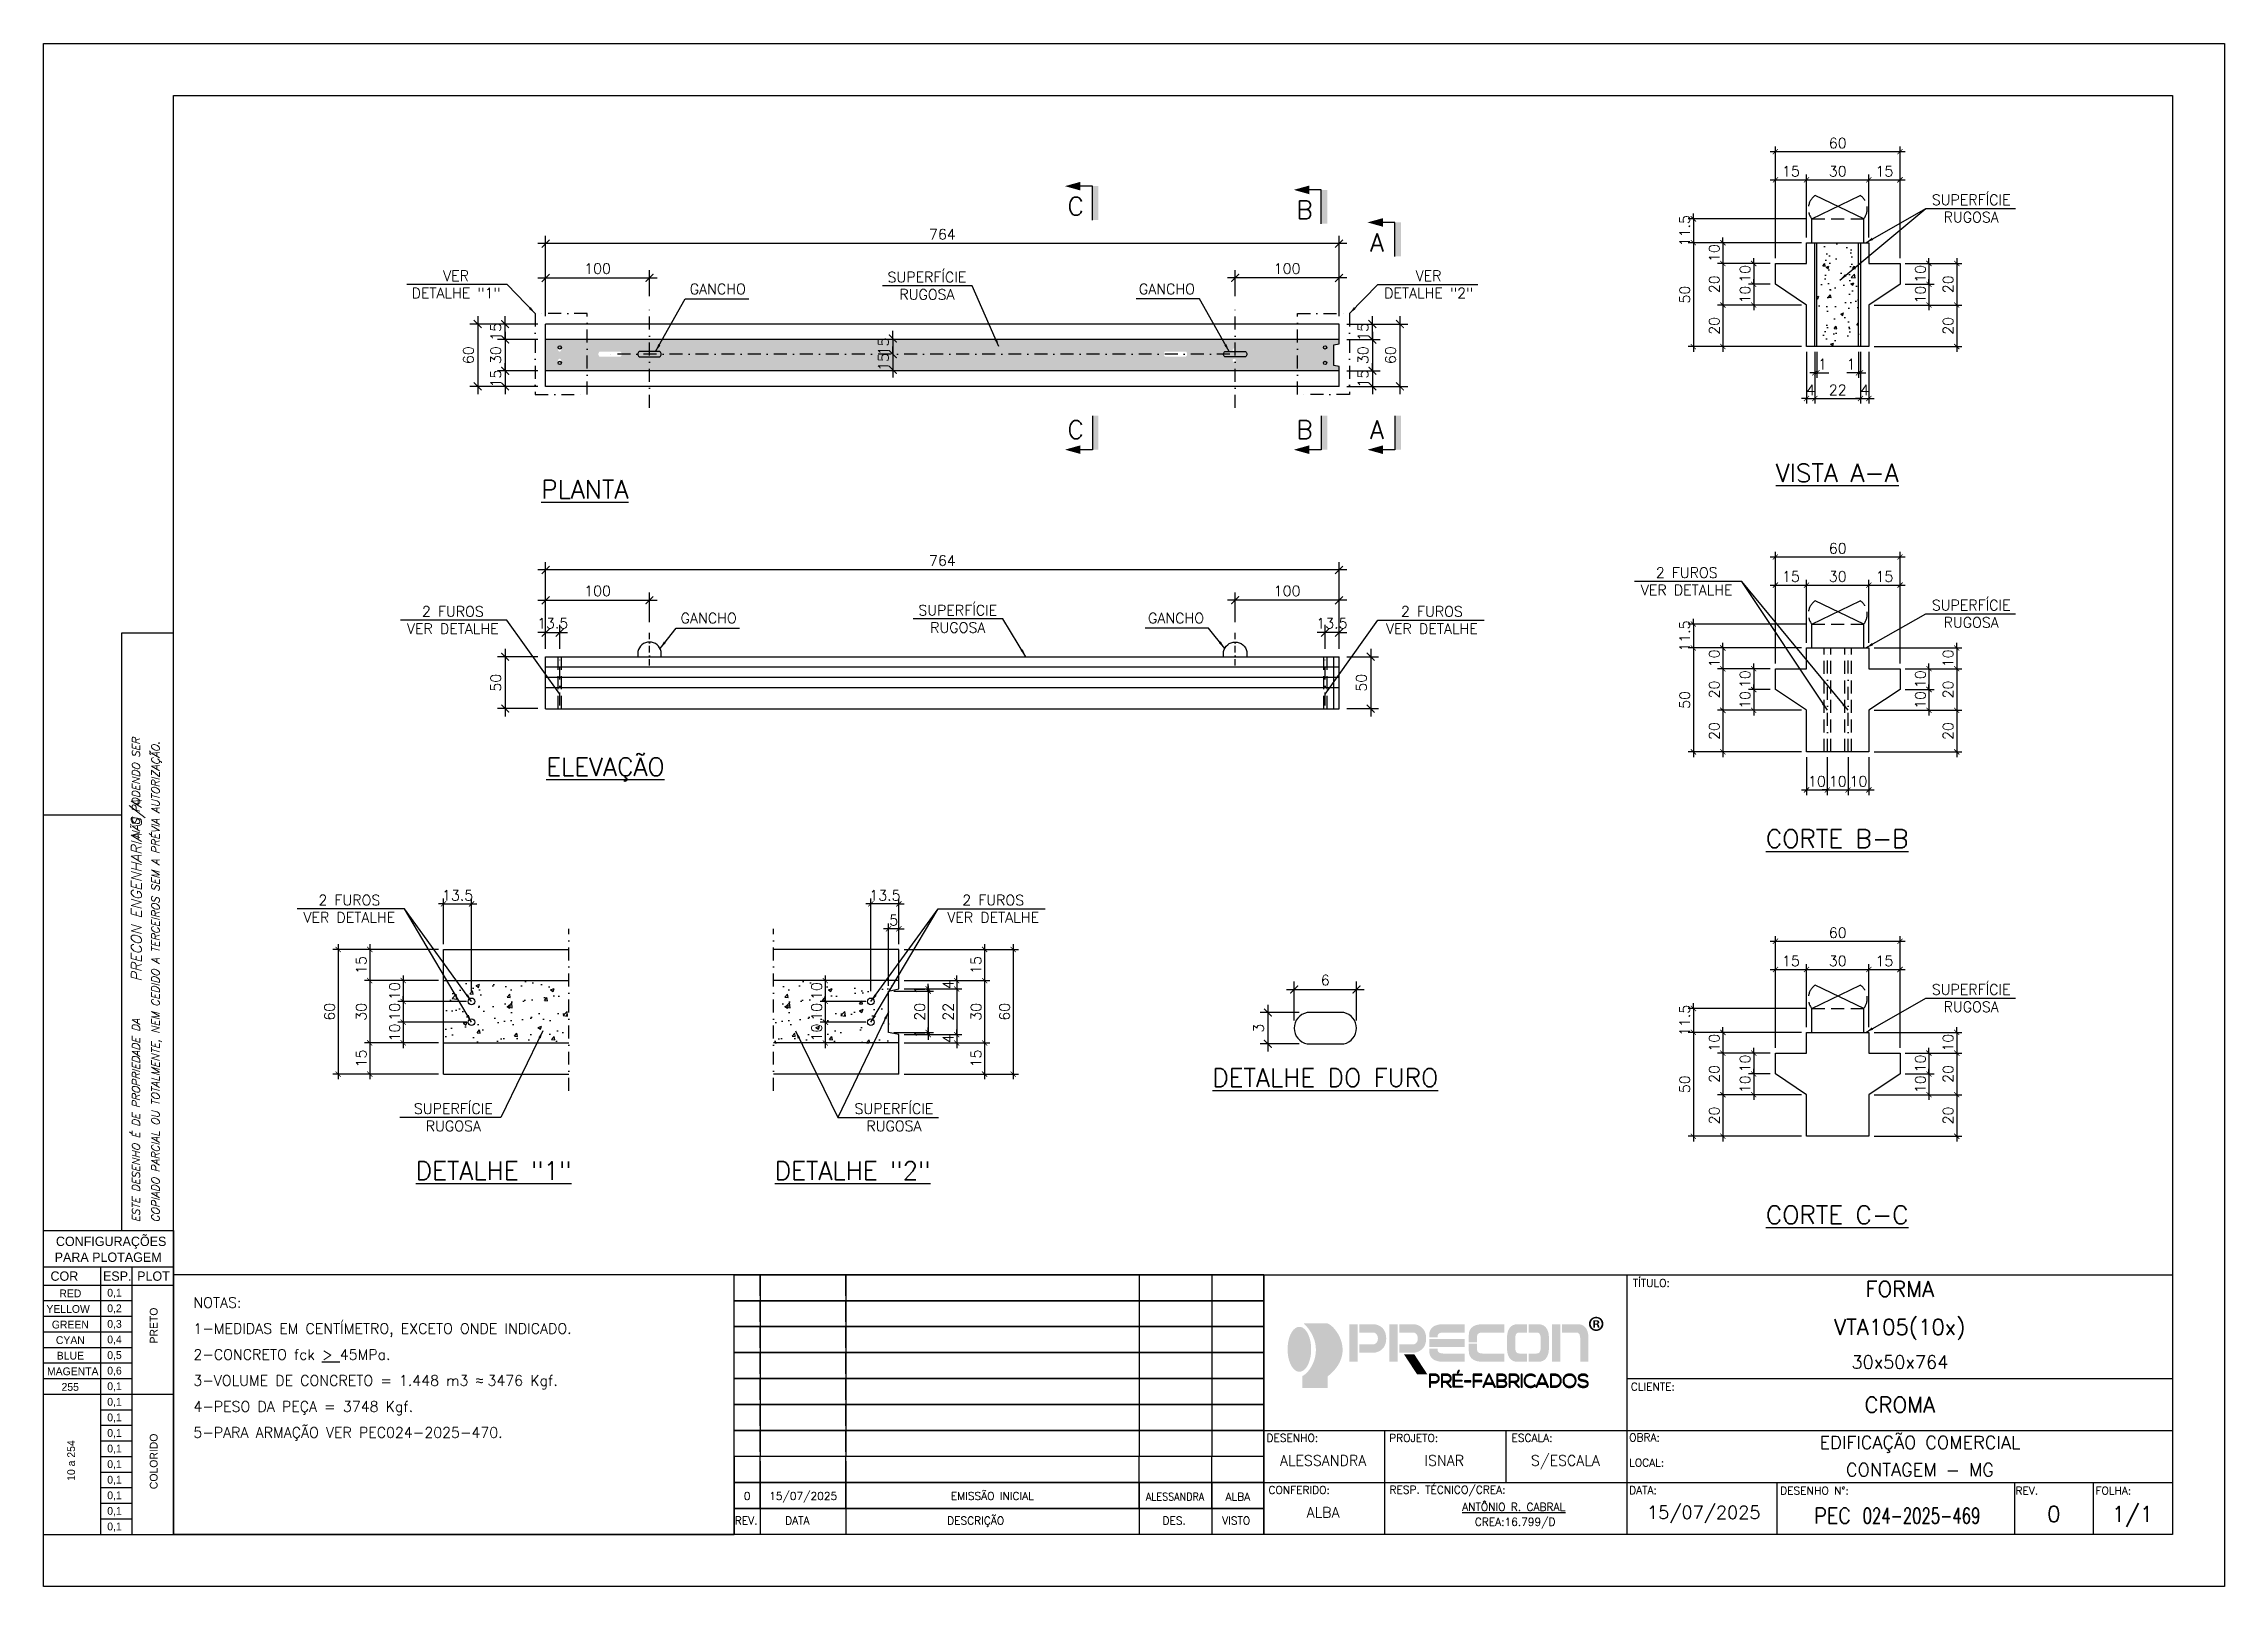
# Model space of a CAD drawing. Header units: centimetres. Extents: x 1658 to 6058, y 7825 to 9310.
# Drawn here: x 1658 to 3758, y 7825 to 9310 of the extents above; entities that cross this region are included whole.
import ezdxf
from ezdxf.enums import TextEntityAlignment as Align

# ---------------------------------------------------------------- set-up
doc = ezdxf.new("R2010")
doc.units = ezdxf.units.CM
doc.header["$LTSCALE"] = 50
doc.header["$MEASUREMENT"] = 0
doc.set_wipeout_variables(frame=1)
doc.header["$PDMODE"] = 67
doc.linetypes.add('DASHDOT', pattern=[1, 0.5, -0.25, 0, -0.25])
doc.linetypes.add('HIDDEN', pattern=[0.375, 0.25, -0.125])
for name, color, linetype in [('COTAS-PRECON', 1, 'Continuous'), ('FORMATO-PRECON', 2, 'Continuous'), ('HACHURAS-PRECON', 1, 'Continuous'), ('IND- CORTE-PRECON', 4, 'Continuous'), ('LINHA CENTRO-PRECON', 1, 'DASHDOT'), ('LINHA TRACEJADO-PRECON', 1, 'HIDDEN'), ('LINHA-01-PRECON', 1, 'Continuous'), ('LINHA-02-PRECON', 2, 'Continuous'), ('LINHA-03-PRECON', 3, 'Continuous'), ('LINHA-04-PRECON', 4, 'Continuous'), ('LINHA-05-PRECON', 5, 'Continuous')]:
    doc.layers.add(name, color=color, linetype=linetype)
doc.styles.add('Acon_List_ObliqueAngle', font='ROMANS.SHX')
doc.styles.add('PRECON-ROMANS', font='romans.shx')
doc.styles.add('R060', font='ACENT.shx', dxfattribs={"height": 75})
doc.styles.add('R60', font='ROMANS.shx', dxfattribs={"height": 2})
doc.styles.add('ROMANS', font='ROMANS.SHX', dxfattribs={"oblique": 15, "height": 3})
doc.styles.get("Standard").update_dxf_attribs({"font": 'romans.shx'})
doc.linetypes.add('ZIGZAG', pattern='A,0.0001,-0.2,[131,ltypeshp.shx,S=0.2,R=0,X=-0.2,Y=0],-0.4,[131,ltypeshp.shx,S=0.2,R=180,X=0.2,Y=0],-0.2', length=0.8001)
doc.dimstyles.new('ESC50-25', dxfattribs={"dimscale": 50, "dimtxt": 0.2, "dimasz": 0.1, "dimexe": 0.1, "dimexo": 0.1, "dimgap": 0.065, "dimtad": 1, "dimdec": 1, "dimlfac": 0.5, "dimzin": 12, "dimdsep": 46, "dimtxsty": 'Standard', "dimblk": 'ARCHTICK', "dimcen": 0.09, "dimdle": 0.1, "dimclrd": 256, "dimclre": 256, "dimclrt": 2, "dimaunit": 1, "dimazin": 0, "dimtfac": 1, "dimtdec": 1, "dimtix": 1, "dimtmove": 1, "dimatfit": 3, "dimfxl": 1, "dimtolj": 1, "dimtzin": 0, "dimlwd": -1, "dimlwe": -1, "dimarcsym": 0})
doc.dimstyles.new('ESC50-50', dxfattribs={"dimscale": 50, "dimtxt": 0.2, "dimasz": 0.15, "dimexe": 0.15, "dimexo": 0.15, "dimgap": 0.08, "dimtad": 1, "dimdec": 1, "dimzin": 12, "dimdsep": 46, "dimtxsty": 'Standard', "dimblk": 'ARCHTICK', "dimcen": 0.09, "dimdle": 0.15, "dimclrd": 256, "dimclre": 256, "dimclrt": 2, "dimazin": 3, "dimtfac": 1, "dimtdec": 1, "dimtix": 1, "dimtmove": 2, "dimatfit": 2, "dimfxl": 0.15, "dimtolj": 1, "dimtzin": 0, "dimarcsym": 0})
doc.dimstyles.new('ESC50-50 (10x)', dxfattribs={"dimscale": 50, "dimtxt": 0.2, "dimasz": 0.15, "dimexe": 0.15, "dimexo": 0.15, "dimgap": 0.08, "dimtad": 1, "dimlfac": 0.1, "dimzin": 12, "dimdsep": 46, "dimtxsty": 'Standard', "dimblk": 'ARCHTICK', "dimcen": 0.09, "dimdle": 0.15, "dimclrd": 256, "dimclre": 256, "dimclrt": 2, "dimazin": 3, "dimtfac": 1, "dimtix": 1, "dimtmove": 0, "dimatfit": 2, "dimfxl": 0.15, "dimtolj": 1, "dimtzin": 0, "dimarcsym": 0})

msp = doc.modelspace()

# ---------------------------------------------------------------- texts
at = {"layer": 'LINHA-01-PRECON', "color": 2}
for s, insert, char_height, attachment_point in [('\\A1;SUPERFÍCIE\\PRUGOSA', (3514.52, 9151.208), 10, 5), ('\\A1;SUPERFÍCIE\\PRUGOSA', (2508.951, 9076.873), 10, 5), ('\\A1;VER\\PDETALHE "1"', (2055.546, 9078.095), 10, 5), ('\\A1;GANCHO', (2307.558, 9073.731), 10, 5), ('\\A1;GANCHO', (2740.062, 9073.731, 96721), 10, 5), ('\\A1;VER\\PDETALHE "2"', (2992.075, 9078.095, 96721), 10, 5), ('\\A1;{\\L\\C4;VISTA A-A}', (3385.543, 8896.716), 17.5, 5), ('\\A1;{\\L\\C4;PLANTA}', (2179.532, 8880.95, 96721), 17.5, 5), ('\\A1;2 FUROS\\PVER DETALHE', (3240.601, 8792.336), 10, 5), ('\\A1;2 FUROS\\PVER DETALHE', (2052.405, 8755.056), 10, 5), ('\\A1;GANCHO', (2298.786, 8756.954), 10, 5), ('\\A1;SUPERFÍCIE\\PRUGOSA', (2538.651, 8756.153), 10, 5), ('\\A1;GANCHO', (2748.834, 8756.954, 96721), 10, 5), ('\\A1;2 FUROS\\PVER DETALHE', (2995.215, 8755.056, 96721), 10, 5), ('\\A1;SUPERFÍCIE\\PRUGOSA', (3514.52, 8761.088), 10, 5), ('\\A1;{\\L\\C4;ELEVAÇÃO}', (2199.347, 8611.31, 96721), 17.5, 5), ('\\A1;{\\L\\C4;CORTE B-B}', (3385.543, 8544.691), 17.5, 5), ('\\A1;2 FUROS\\PVER DETALHE', (1952.751, 8477.176), 10, 5), ('\\A1;2 FUROS\\PVER DETALHE', (2572.759, 8477.176), 10, 5), ('\\A1;SUPERFÍCIE\\PRUGOSA', (3514.52, 8391.098), 10, 5), ('\\A1;{\\L\\C4;DETALHE DO FURO}', (2892.576, 8314.596), 17.5, 5), ('\\A1;SUPERFÍCIE\\PRUGOSA', (2052.907, 8276.386), 10, 5), ('\\A1;SUPERFÍCIE\\PRUGOSA', (2477.165, 8276.386), 10, 5), ('\\A1;{\\L\\C4;DETALHE "1"}', (2091.716, 8225.03), 17.5, 5), ('\\A1;{\\L\\C4;DETALHE "2"}', (2437.473, 8225.03), 17.5, 5), ('\\A1;{\\L\\C4;CORTE C-C}', (3385.543, 8182.529), 17.5, 5), ('\\pxsm1.5;{\\A1;\\C3;NOTAS:\\P\\C2;1-MEDIDAS EM CENTÍMETRO, EXCETO ONDE INDICADO.\\P\\H1.000001x;2-CONCRETO fck \\L>\\l 45MPa.\\P3-VOLUME DE CONCRETO = 1.448 m3 \\fArial|b0|i0|c0|p34;≈ \\Fromans.shx|c0;3476 Kgf.\\P\\H0.999999x;4-PESO DA PEÇA = 3748 Kgf.\\P5-PARA ARMAÇÃO VER PEC024-2025-470.}', (1802.545, 8103.084), 10, 1)]:
    msp.add_mtext(s, dxfattribs=dict(at, insert=insert, char_height=char_height, attachment_point=attachment_point))

# ---------------------------------------------------------------- blocks, each defined once
blk = doc.blocks.new('REV-A3-V')
at = {"layer": 'FORMATO-PRECON', "color": 1}
for p, q in [((780, 50), (780, 9.1)), ((920, 50), (920, 9.1))]:
    blk.add_line(p, q, dxfattribs=at)
for points in [[(1020, 50), (0, 50)], [(50, 9.1), (50, 50)], [(50, 50), (50, 0)], [(215, 9.1), (215, 50)], [(215, 50), (215, 0)], [(780, 50), (780, 0)], [(920, 50), (920, 0)]]:
    blk.add_lwpolyline(points, dxfattribs=at)
blk.add_lwpolyline([(1020, 0), (0, 0), (0, 50), (1020, 50)], close=True, dxfattribs=at)
at = {"layer": 'FORMATO-PRECON', "color": 2, "style": 'PRECON-ROMANS', "flags": 12}
for p in [(24.8, 24), (132.8, 24), (497.2, 24)]:
    blk.add_attdef('X', text='', height=15, dxfattribs=at).set_placement(p, align=Align.MIDDLE_CENTER)
at = {"layer": 'FORMATO-PRECON', "style": 'PRECON-ROMANS', "flags": 12}
for p in [(849.1, 22.6), (970, 22.6)]:
    blk.add_attdef('X', text='', height=15, dxfattribs=at).set_placement(p, align=Align.MIDDLE_CENTER)
blk = doc.blocks.new('A$C6E105C5C')
at = {"layer": 'FORMATO-PRECON', "color": 6}
for q in [(1020, 50), (0, 0)]:
    blk.add_line((0, 50), q, dxfattribs=at)
at = {"layer": 'FORMATO-PRECON', "color": 3}
blk.add_lwpolyline([(0, 50), (1020, 50), (1020, 0), (0, 0)], close=True, dxfattribs=at)
at = {"layer": 'FORMATO-PRECON', "color": 1}
for points in [[(50, 50), (50, 0)], [(215, 50), (215, 0)], [(780, 50), (780, 0)], [(920, 50), (920, 0)]]:
    blk.add_lwpolyline(points, dxfattribs=at)
at = {"layer": 'FORMATO-PRECON', "style": 'ROMANS'}
for s, p in [('REV.', (1.3, 19.2)), ('DATA', (98.1, 19.2)), ('DESCRIÇÃO', (410.2, 19.2)), ('DES.', (824.6, 19.2)), ('VISTO', (940, 19.2))]:
    blk.add_text(s, height=15, dxfattribs=at).set_placement(p)
blk = doc.blocks.new('A$C0AF02B9D')
at = {"layer": 'FORMATO-PRECON', "color": 1}
for p, q in [((0, 585), (250, 585)), ((0, 0), (0, 585)), ((250, 585), (250, 0)), ((0, 480), (250, 480)), ((0, 450), (170.7, 450)), ((0, 420), (170.7, 420)), ((0, 390), (170.7, 390)), ((0, 360), (170.7, 360)), ((0, 330), (170.7, 330)), ((0, 300), (170.7, 300)), ((110.1, 240), (170.7, 240)), ((110.1, 210), (170.7, 210)), ((110.1, 180), (170.7, 180)), ((110.1, 150), (170.7, 150)), ((110.1, 150), (170.7, 150)), ((110.1, 120), (170.7, 120)), ((110.1, 120), (170.7, 120)), ((110.1, 90), (170.7, 90)), ((110.1, 90), (170.7, 90)), ((110.1, 60), (170.7, 60)), ((110.1, 60), (170.7, 60)), ((110.1, 30), (170.7, 30)), ((110.1, 30), (170.7, 30)), ((0, 0), (250, 0)), ((110.1, 0), (170.7, 0)), ((110.1, 0), (170.7, 0)), ((110.1, 0), (170.7, 0))]:
    blk.add_line(p, q, dxfattribs=at)
at = {"layer": 'FORMATO-PRECON'}
for p, q in [((0, 515), (250, 515)), ((110.1, 0), (110.1, 515)), ((170.7, 0), (170.7, 515)), ((0, 270), (250, 270))]:
    blk.add_line(p, q, dxfattribs=at)
at = {"layer": 'FORMATO-PRECON', "style": 'R060'}
for s, p in [('CONFIGURAÇÕES ', (133.4, 563.9)), ('COR', (40, 497.3)), ('PARA PLOTAGEM', (124.3, 533.7)), ('ESP.', (141.8, 497.3)), ('PLOT', (211.6, 497.3))]:
    blk.add_text(s, height=18, dxfattribs=at).set_placement(p, align=Align.MIDDLE)
at = {"layer": 'FORMATO-PRECON', "color": 1, "style": 'R060'}
for s, p in [('RED', (51.5, 464)), ('0,1', (136.5, 464)), ('YELLOW', (47.2, 434)), ('0,2', (136.5, 434)), ('GREEN', (51.5, 404)), ('CYAN', (51.5, 374)), ('0,3', (136.5, 404)), ('0,4', (136.5, 374)), ('BLUE', (51.5, 344)), ('0,5', (136.5, 344)), ('MAGENTA', (56.1, 314)), ('0,6', (136.5, 314)), ('255', (51.3, 284)), ('0,1', (136.5, 284)), ('0,1', (136.5, 254)), ('0,1', (136.5, 224)), ('0,1', (136.5, 194)), ('0,1', (136.5, 164)), ('0,1', (136.5, 134)), ('0,1', (136.5, 104)), ('0,1', (136.5, 74)), ('0,1', (136.5, 44)), ('0,1', (136.5, 14))]:
    blk.add_text(s, height=15, dxfattribs=at).set_placement(p, align=Align.MIDDLE)
for s, p in [('PRETO', (212, 402.1)), ('10 a 254', (53, 142.2)), ('COLORIDO', (212, 140.6))]:
    blk.add_text(s, height=15, rotation=90, dxfattribs=at).set_placement(p, align=Align.MIDDLE)
blk = doc.blocks.new('A$C432D58B7')
at = {"layer": 'LINHA-01-PRECON'}
blk.add_blockref('A$C0AF02B9D', (0, 0), dxfattribs=at)
blk = doc.blocks.new('A$C550964AD')
at = {"layer": 'LINHA-01-PRECON'}
blk.add_blockref('A$C432D58B7', (0, 0), dxfattribs=at)
blk = doc.blocks.new('A$C12EB5E76')
at = {"layer": 'FORMATO-PRECON', "color": 6}
blk.add_line((35.3, 3089.3), (35.3, 1939.3), dxfattribs=at)
at = {"layer": 'FORMATO-PRECON'}
for points in [[(-114.7, 1254.3), (-114.7, 4224.3), (4085.3, 4224.3), (4085.3, 1254.3)], [(135.3, 1939.3), (135.3, 3089.3), (35.3, 3089.3), (35.3, 1939.3)]]:
    blk.add_lwpolyline(points, close=True, dxfattribs=at)
at = {"layer": 'FORMATO-PRECON', "color": 6}
blk.add_lwpolyline([(135.3, 1354.3), (135.3, 4124.3), (3985.3, 4124.3), (3985.3, 1354.3)], close=True, dxfattribs=at)
at = {"layer": 'FORMATO-PRECON'}
blk.add_lwpolyline([(-114.7, 2739.3), (35.3, 2739.3)], dxfattribs=at)
at = {"layer": 'LINHA-05-PRECON'}
blk.add_blockref('A$C550964AD', (-114.7, 1354.3), dxfattribs=at)
at = {"layer": 'FORMATO-PRECON', "style": 'ROMANS', "oblique": 15}
for s, p in [('ESTE DESENHO É DE PROPRIEDADE DA                            NÃO PODENDO SER', (70.9, 1955.1)), ('COPIADO PARCIAL OU TOTALMENTE, NEM CEDIDO A TERCEIROS SEM A PRÉVIA AUTORIZAÇÃO.', (108.3, 1955.1))]:
    blk.add_text(s, height=15, rotation=90, dxfattribs=at).set_placement(p)
at = {"layer": 'FORMATO-PRECON', "color": 3, "style": 'ROMANS', "oblique": 15}
blk.add_text('PRECON ENGENHARIA S/A', height=20, rotation=90, dxfattribs=at).set_placement((74, 2418.3))
blk = doc.blocks.new('OLD')
at = {"color": 2}
for p, q in [((0, 1), (8, 1)), ((0, 0), (0, 1)), ((0, 1), (8, 1)), ((1, 1), (1, 0)), ((2, 1), (2, 0)), ((4, 1), (4, 0)), ((5, 1), (5, 0)), ((6, 1), (6, 0)), ((8, 1), (8, 0)), ((0, 0), (8, 0))]:
    blk.add_line(p, q, dxfattribs=at)
for s, p in [('POS.', (1, 0)), ('AÇO', (2, 0)), ('Ø ', (3, 0)), ('QUANT', (5, 0)), ('UNIT.', (6, 0)), ('TOT.(m)', (8, 0))]:
    blk.add_text(s, height=0.2, dxfattribs=at).set_placement(p, align=Align.MIDDLE_RIGHT)
at = {"color": 4}
blk.add_text('LISTA DE FERROS', height=0.325, dxfattribs=at).set_placement((4, 1), align=Align.MIDDLE_CENTER)
blk = doc.blocks.new('AconListBlock_brStd1')
at = {"color": 0}
for p, q in [((0, 1), (7.5, 1)), ((0, 1), (0, 0)), ((0, 0), (7.5, 0)), ((1.5, 1), (1.5, 0)), ((3, 1), (3, 0)), ((4.5, 1), (4.5, 0)), ((6, 1), (6, 0)), ((7.5, 1), (7.5, 0)), ((7.5, 1), (9, 1)), ((7.5, 0), (9, 0)), ((9, 1), (9, 0))]:
    blk.add_line(p, q, dxfattribs=at)
at = {"color": 0, "style": 'Acon_List_ObliqueAngle', "oblique": 15}
blk.add_text('Lista de Barras (continuação)', height=0.22, dxfattribs=at).set_placement((0.2, 1.2), align=Align.BOTTOM_LEFT)
for s, p in [('Pos.', (0.75, 0.5)), ('Aço', (2.25, 0.5)), ('Diam.', (3.75, 0.75)), ('(mm)', (3.75, 0.25)), ('Quant.', (5.25, 0.5)), ('C. Unit.', (6.75, 0.75)), ('(cm)', (6.75, 0.25)), ('C. Total', (8.25, 0.75)), ('(m)', (8.25, 0.25))]:
    blk.add_text(s, height=0.2, dxfattribs=at).set_placement(p, align=Align.MIDDLE_CENTER)
blk = doc.blocks.new('AconListBlock_brStd2')
at = {"color": 2}
for p, q in [((0, 1), (8, 1)), ((0, 0), (0, 1)), ((0, 1), (8, 1)), ((0, 0), (8, 0)), ((2, 1), (2, 0)), ((3, 1), (3, 0)), ((5, 1), (5, 0)), ((6, 1), (6, 0)), ((8, 1), (8, 0))]:
    blk.add_line(p, q, dxfattribs=at)
blk.add_text('TIPO', height=0.2, dxfattribs=at).set_placement((0, 0), align=Align.MIDDLE_LEFT)
at = {"color": 4}
blk.add_text('RESUMO DE AÇO', height=0.325, dxfattribs=at).set_placement((4, 1), align=Align.MIDDLE_CENTER)
at = {"color": 2}
for s, p in [('Ø ', (3, 0)), ('COMP.(m)', (5, 0)), ('Kg/m', (6, 0)), ('PESO(kg)', (8, 0))]:
    blk.add_text(s, height=0.2, dxfattribs=at).set_placement(p, align=Align.MIDDLE_RIGHT)
blk = doc.blocks.new('AconListBlock_brStd3')
at = {"color": 0}
for p, q in [((0, 1), (8, 1)), ((0, 1), (0, 0)), ((0, 0), (8, 0)), ((6, 1), (6, 0)), ((8, 1), (8, 0))]:
    blk.add_line(p, q, dxfattribs=at)
at = {"color": 0, "style": 'Acon_List_ObliqueAngle', "oblique": 15}
blk.add_text('Massa Total (kg)', height=0.183, dxfattribs=at).set_placement((5, 0), align=Align.MIDDLE_CENTER)
blk = doc.blocks.new('O1')
h = blk.add_hatch(color=256)
edge = h.paths.add_edge_path()
edge.add_arc((0, 0), 0.5, 0, 360)
blk.add_circle((0, 0), 0.5)
blk = doc.blocks.new('O2')
blk.add_lwpolyline([(0, 0), (0, 0), (0, 0), (0, 0), (0, 0), (0, 0), (0, 0), (0, 0), (0, 0), (0, 0), (0, 0), (0, 0), (0, 0), (0, 0), (0, 0), (0, 0), (0, 0), (0, 0)], close=True)
blk = doc.blocks.new('BLOCOS AUTOCON')
for name, p in [('AconListBlock_brStd1', (0, 0)), ('OLD', (0, 0)), ('AconListBlock_brStd2', (0, 0)), ('AconListBlock_brStd3', (0, 0)), ('O1', (1, 1))]:
    blk.add_blockref(name, p)
blk.add_blockref('O2', (2, 1))
blk = doc.blocks.new('_ArchTick')
at = {"color": 0, "linetype": 'ByBlock', "const_width": 0.15}
blk.add_lwpolyline([(-0.5, -0.5), (0.5, 0.5)], dxfattribs=at)
blk = doc.blocks.new('*D19')
at = {"layer": 'Defpoints', "color": 0, "transparency": 16777216}
for p in [(2805.8, 9084.4), (2805.8, 9059.3), (2905.8, 9040)]:
    blk.add_point(p, dxfattribs=at)
at = {"layer": 'LINHA-01-PRECON', "lineweight": -2, "transparency": 16777216}
for p, q in [((2913.3, 9084.4), (2798.3, 9084.4)), ((2805.8, 9066.8), (2805.8, 9091.9)), ((2905.8, 9047.5), (2905.8, 9091.9))]:
    blk.add_line(p, q, dxfattribs=at)
at = {"layer": 'LINHA-01-PRECON', "lineweight": -2, "transparency": 16777216, "xscale": 7.5, "yscale": 7.5, "zscale": 7.5, "rotation": 180}
blk.add_blockref('_ArchTick', (2805.8, 9084.4), dxfattribs=at)
at = {"layer": 'LINHA-01-PRECON', "lineweight": -2, "transparency": 16777216, "xscale": 7.5, "yscale": 7.5, "zscale": 7.5}
blk.add_blockref('_ArchTick', (2905.8, 9084.4), dxfattribs=at)
at = {"layer": 'LINHA-01-PRECON', "color": 2, "transparency": 16777216, "insert": (2855.8, 9093.4), "char_height": 10, "attachment_point": 5}
blk.add_mtext('\\A1;100', dxfattribs=at)
blk = doc.blocks.new('*D20')
at = {"layer": 'Defpoints', "color": 0, "transparency": 16777216}
for p in [(2922.6, 8399.5), (2862.6, 8362.2), (2922.6, 8362.2)]:
    blk.add_point(p, dxfattribs=at)
at = {"layer": 'LINHA-01-PRECON', "lineweight": -2, "transparency": 16777216}
for p, q in [((2862.6, 8369.7), (2862.6, 8407)), ((2922.6, 8369.7), (2922.6, 8407)), ((2855.1, 8399.5), (2930.1, 8399.5))]:
    blk.add_line(p, q, dxfattribs=at)
at = {"layer": 'LINHA-01-PRECON', "lineweight": -2, "transparency": 16777216, "xscale": 7.5, "yscale": 7.5, "zscale": 7.5, "rotation": 180}
blk.add_blockref('_ArchTick', (2862.6, 8399.5), dxfattribs=at)
at = {"layer": 'LINHA-01-PRECON', "lineweight": -2, "transparency": 16777216, "xscale": 7.5, "yscale": 7.5, "zscale": 7.5}
blk.add_blockref('_ArchTick', (2922.6, 8399.5), dxfattribs=at)
at = {"layer": 'LINHA-01-PRECON', "color": 2, "transparency": 16777216, "insert": (2892.6, 8408.5), "char_height": 10, "attachment_point": 5}
blk.add_mtext('\\A1;6', dxfattribs=at)
blk = doc.blocks.new('*D21')
at = {"layer": 'Defpoints', "color": 0, "transparency": 16777216}
for p in [(2875, 8377.2), (2837.3, 8347.2), (2875, 8347.2)]:
    blk.add_point(p, dxfattribs=at)
at = {"layer": 'LINHA-01-PRECON', "lineweight": -2, "transparency": 16777216}
for p, q in [((2837.3, 8384.7), (2837.3, 8339.7)), ((2867.5, 8377.2), (2829.8, 8377.2)), ((2867.5, 8347.2), (2829.8, 8347.2))]:
    blk.add_line(p, q, dxfattribs=at)
at = {"layer": 'LINHA-01-PRECON', "lineweight": -2, "transparency": 16777216, "xscale": 7.5, "yscale": 7.5, "zscale": 7.5}
for p, rotation in [((2837.3, 8377.2), 90), ((2837.3, 8347.2), 270)]:
    blk.add_blockref('_ArchTick', p, dxfattribs=dict(at, rotation=rotation))
at = {"layer": 'LINHA-01-PRECON', "color": 2, "transparency": 16777216, "insert": (2828.3, 8362.2), "char_height": 10, "attachment_point": 5, "rotation": 90}
blk.add_mtext('\\A1;3', dxfattribs=at)
blk = doc.blocks.new('CARIMBO')
at = {"linetype": 'Continuous', "true_color": 0x575854}
for points in [[(-1681.5, 399.6), (-1680.9, 399.6), (-1680.3, 399.6), (-1679.7, 399.5), (-1679.2, 399.4), (-1678.6, 399.3), (-1678, 399.1), (-1677.5, 399), (-1676.9, 398.7), (-1676.4, 398.5), (-1675.8, 398.3), (-1675.3, 398), (-1674.7, 397.7), (-1674.2, 397.3), (-1673.7, 397), (-1673.2, 396.6), (-1672.6, 396.2), (-1672.1, 395.8), (-1671.7, 395.3), (-1671.1, 394.9), (-1670.6, 394.4), (-1670.2, 393.9), (-1669.7, 393.4), (-1669.3, 392.8), (-1668.8, 392.2), (-1668.3, 391.7), (-1667.9, 391), (-1667.4, 390.4), (-1667, 389.7), (-1666.6, 389.1), (-1666.2, 388.4), (-1665.8, 387.7), (-1665.5, 387), (-1665.1, 386.2), (-1664.7, 385.5), (-1664.3, 384.7), (-1664, 383.9), (-1663.6, 383.1), (-1663.3, 382.3), (-1663, 381.4), (-1662.7, 380.5), (-1662.4, 379.7), (-1662.1, 378.8), (-1661.8, 377.9), (-1661.5, 377), (-1661.3, 376), (-1661, 375.2), (-1660.8, 374.2), (-1660.6, 373.2), (-1660.4, 372.2), (-1660.1, 371.3), (-1660, 370.2), (-1659.8, 369.2), (-1659.7, 368.2), (-1659.5, 367.2), (-1659.4, 366.2), (-1659.3, 365.1), (-1659.1, 364), (-1659.1, 363), (-1659, 361.9), (-1658.9, 360.8), (-1658.9, 359.8), (-1658.9, 358.7), (-1658.8, 357.5), (-1658.8, 356.4), (-1658.8, 355.3), (-1658.9, 354.2), (-1658.9, 353.1), (-1658.9, 352), (-1659, 350.9), (-1659.1, 349.9), (-1659.1, 348.8), (-1659.3, 347.7), (-1659.4, 346.7), (-1659.5, 345.6), (-1659.7, 344.6), (-1659.8, 343.6), (-1660, 342.6), (-1660.1, 341.5), (-1660.4, 340.6), (-1660.6, 339.6), (-1660.8, 338.6), (-1661, 337.7), (-1661.3, 336.8), (-1661.5, 335.8), (-1661.8, 334.9), (-1662.1, 334), (-1662.4, 333.2), (-1662.7, 332.3), (-1663, 331.4), (-1663.3, 330.6), (-1663.6, 329.7), (-1664, 328.9), (-1664.3, 328.1), (-1664.7, 327.4), (-1665.1, 326.6), (-1665.5, 325.9), (-1665.8, 325.1), (-1666.2, 324.4), (-1666.6, 323.7), (-1667, 323.1), (-1667.4, 322.5), (-1667.9, 321.8), (-1668.3, 321.2), (-1668.8, 320.6), (-1669.3, 320), (-1669.7, 319.5), (-1670.2, 318.9), (-1670.6, 318.4), (-1671.1, 318), (-1671.7, 317.5), (-1672.1, 317), (-1672.6, 316.6), (-1673.2, 316.2), (-1673.7, 315.8), (-1674.2, 315.5), (-1674.7, 315.2), (-1675.3, 314.8), (-1675.8, 314.5), (-1676.4, 314.3), (-1676.9, 314.1), (-1677.5, 313.9), (-1678, 313.7), (-1678.6, 313.6), (-1679.2, 313.5), (-1679.7, 313.3), (-1680.3, 313.3), (-1680.9, 313.3), (-1681.5, 313.2), (-1682.1, 313.3), (-1682.6, 313.3), (-1683.3, 313.3), (-1683.8, 313.5), (-1684.4, 313.6), (-1685, 313.7), (-1685.5, 313.9), (-1686.1, 314.1), (-1686.6, 314.3), (-1687.1, 314.5), (-1687.7, 314.8), (-1688.2, 315.2), (-1688.8, 315.5), (-1689.3, 315.8), (-1689.8, 316.2), (-1690.4, 316.6), (-1690.8, 317), (-1691.3, 317.5), (-1691.9, 318), (-1692.3, 318.4), (-1692.8, 318.9), (-1693.3, 319.5), (-1693.7, 320), (-1694.2, 320.6), (-1694.6, 321.2), (-1695.1, 321.8), (-1695.5, 322.5), (-1695.9, 323.1), (-1696.4, 323.7), (-1696.8, 324.4), (-1697.2, 325.1), (-1697.5, 325.9), (-1697.9, 326.6), (-1698.3, 327.4), (-1698.7, 328.1), (-1699, 328.9), (-1699.4, 329.7), (-1699.7, 330.6), (-1700, 331.4), (-1700.3, 332.3), (-1700.6, 333.2), (-1700.9, 334), (-1701.2, 334.9), (-1701.5, 335.8), (-1701.7, 336.8), (-1701.9, 337.7), (-1702.1, 338.6), (-1702.4, 339.6), (-1702.6, 340.6), (-1702.8, 341.5), (-1703, 342.6), (-1703.2, 343.6), (-1703.3, 344.6), (-1703.4, 345.6), (-1703.6, 346.7), (-1703.7, 347.7), (-1703.9, 348.8), (-1703.9, 349.9), (-1704, 350.9), (-1704.1, 352), (-1704.1, 353.1), (-1704.1, 354.2), (-1704.2, 355.3), (-1704.2, 356.4), (-1704.2, 357.5), (-1704.1, 358.7), (-1704.1, 359.8), (-1704.1, 360.8), (-1704, 361.9), (-1703.9, 363), (-1703.9, 364), (-1703.7, 365.1), (-1703.6, 366.2), (-1703.4, 367.2), (-1703.3, 368.2), (-1703.2, 369.2), (-1703, 370.2), (-1702.8, 371.3), (-1702.6, 372.2), (-1702.4, 373.2), (-1702.1, 374.2), (-1701.9, 375.2), (-1701.7, 376), (-1701.5, 377), (-1701.2, 377.9), (-1700.9, 378.8), (-1700.6, 379.7), (-1700.3, 380.5), (-1700, 381.4), (-1699.7, 382.3), (-1699.4, 383.1), (-1699, 383.9), (-1698.7, 384.7), (-1698.3, 385.5), (-1697.9, 386.2), (-1697.5, 387), (-1697.2, 387.7), (-1696.8, 388.4), (-1696.4, 389.1), (-1695.9, 389.7), (-1695.5, 390.4), (-1695.1, 391), (-1694.6, 391.7), (-1694.2, 392.2), (-1693.7, 392.8), (-1693.3, 393.4), (-1692.8, 393.9), (-1692.3, 394.4), (-1691.9, 394.9), (-1691.3, 395.3), (-1690.8, 395.8), (-1690.4, 396.2), (-1689.8, 396.6), (-1689.3, 397), (-1688.8, 397.3), (-1688.2, 397.7), (-1687.7, 398), (-1687.1, 398.3), (-1686.6, 398.5), (-1686.1, 398.7), (-1685.5, 399), (-1685, 399.1), (-1684.4, 399.3), (-1683.8, 399.4), (-1683.3, 399.5), (-1682.6, 399.6), (-1682.1, 399.6)], [(-1673, 406.2), (-1627.6, 406.2), (-1626.9, 406), (-1626.1, 405.6), (-1625.3, 405.3), (-1624.5, 404.8), (-1623.6, 404.3), (-1622.8, 403.8), (-1621.8, 403.1), (-1620.9, 402.4), (-1620, 401.7), (-1619, 400.9), (-1618.1, 400), (-1617.1, 399.1), (-1616.1, 398.1), (-1615.1, 397), (-1614.2, 396), (-1613.2, 394.8), (-1612.2, 393.6), (-1611.3, 392.3), (-1610.3, 391), (-1609.4, 389.7), (-1608.5, 388.3), (-1607.6, 386.9), (-1606.7, 385.5), (-1605.9, 383.9), (-1605.1, 382.4), (-1604.2, 380.8), (-1603.5, 379.1), (-1602.8, 377.5), (-1602.1, 375.8), (-1601.5, 374), (-1600.9, 372.2), (-1600.4, 370.5), (-1599.9, 368.6), (-1599.5, 366.8), (-1599.1, 364.9), (-1598.8, 363), (-1598.6, 361), (-1598.4, 359.1), (-1598.3, 357.1), (-1598.3, 355), (-1598.3, 353.1), (-1598.4, 351), (-1598.6, 348.9), (-1599, 346.9), (-1599.3, 344.7), (-1599.8, 342.7), (-1600.4, 340.6), (-1601, 338.4), (-1601.9, 336.3), (-1602.7, 334.2), (-1603.6, 332), (-1604.7, 329.9), (-1605.9, 327.7), (-1607.2, 325.5), (-1608.7, 323.4), (-1610.2, 321.2), (-1611.9, 319), (-1613.6, 316.9), (-1615.6, 314.8), (-1617.6, 312.6), (-1619.8, 310.5), (-1622.1, 308.3), (-1624.6, 306.2), (-1627.1, 304.1), (-1627.2, 282.2), (-1675.8, 282.2), (-1675.8, 304.9), (-1674.9, 305.3), (-1674.1, 305.8), (-1673.2, 306.4), (-1672.3, 307), (-1671.4, 307.6), (-1670.5, 308.3), (-1669.6, 309.1), (-1668.7, 309.9), (-1667.8, 310.7), (-1666.9, 311.7), (-1665.9, 312.6), (-1665.1, 313.7), (-1664.2, 314.7), (-1663.3, 315.8), (-1662.4, 316.9), (-1661.5, 318.2), (-1660.7, 319.4), (-1659.9, 320.7), (-1659.1, 322), (-1658.2, 323.3), (-1657.5, 324.8), (-1656.7, 326.2), (-1656.1, 327.6), (-1655.3, 329.1), (-1654.7, 330.7), (-1654.1, 332.3), (-1653.5, 333.9), (-1652.9, 335.5), (-1652.4, 337.2), (-1651.9, 338.9), (-1651.5, 340.6), (-1651.1, 342.4), (-1650.7, 344.1), (-1650.5, 346), (-1650.2, 347.7), (-1650, 349.7), (-1649.9, 351.5), (-1649.7, 353.4), (-1649.7, 355.3), (-1649.7, 357.2), (-1649.9, 359.2), (-1650, 361.1), (-1650.2, 363.1), (-1650.5, 365.1), (-1650.8, 367.1), (-1651.2, 369.1), (-1651.8, 371.1), (-1652.3, 373.2), (-1652.9, 375.2), (-1653.7, 377.3), (-1654.5, 379.3), (-1655.4, 381.4), (-1656.3, 383.5), (-1657.4, 385.5), (-1658.5, 387.6), (-1659.7, 389.7), (-1661, 391.7), (-1662.5, 393.8), (-1664, 395.9), (-1665.6, 397.9), (-1667.3, 400), (-1669.1, 402.1), (-1671.1, 404.1)], [(-1367.6, 285.2), (-1383.2, 285.2), (-1383.2, 295), (-1368.7, 295), (-1368.7, 296.7), (-1383.2, 296.7), (-1383.2, 306.5), (-1368, 306.5), (-1368, 308.3), (-1385, 308.3), (-1385, 283.3), (-1367.6, 283.3)], [(-1372.8, 315.5), (-1375, 315.5), (-1377.7, 311.2), (-1377.7, 311.1), (-1376, 311.1)], [(-1351.2, 295.5), (-1363.6, 295.5), (-1363.6, 293.6), (-1351.2, 293.6)], [(-1330.4, 296.4), (-1344.6, 296.4), (-1344.6, 306.4), (-1329.9, 306.4), (-1329.9, 308.3), (-1346.5, 308.3), (-1346.5, 283.3), (-1344.6, 283.3), (-1344.6, 294.6), (-1330.4, 294.6)], [(-1252.7, 308.3), (-1254.6, 308.3), (-1254.6, 283.3), (-1252.7, 283.3)], [(-1246.6, 297.9), (-1246.6, 298.2), (-1246.5, 298.5), (-1246.4, 298.7), (-1246.4, 299), (-1246.3, 299.2), (-1246.2, 299.5), (-1246.1, 299.7), (-1246, 300.2), (-1245.9, 300.5), (-1245.8, 300.7), (-1245.7, 301), (-1245.6, 301.2), (-1245.5, 301.5), (-1245.3, 301.7), (-1245.3, 301.9), (-1245.1, 302.1), (-1244.9, 302.5), (-1244.6, 302.7), (-1244.5, 303), (-1244.4, 303.2), (-1244.2, 303.4), (-1244, 303.6), (-1243.8, 303.7), (-1243.7, 303.9), (-1243.5, 304.1), (-1243.3, 304.2), (-1243.1, 304.5), (-1242.9, 304.6), (-1242.7, 304.7), (-1242.5, 304.9), (-1242.3, 305.1), (-1242.1, 305.2), (-1241.9, 305.3), (-1241.6, 305.5), (-1241.4, 305.6), (-1241.1, 305.7), (-1240.9, 305.8), (-1240.6, 306), (-1240.4, 306.1), (-1240.1, 306.2), (-1239.8, 306.2), (-1239.5, 306.4), (-1239.3, 306.4), (-1239, 306.5), (-1238.7, 306.6), (-1238.4, 306.6), (-1238.1, 306.7), (-1237.8, 306.7), (-1237.5, 306.8), (-1237.2, 306.8), (-1236.9, 306.8), (-1236.5, 306.8), (-1236.2, 306.8), (-1235.9, 306.8), (-1235.6, 306.8), (-1235.4, 306.8), (-1235.1, 306.8), (-1234.8, 306.8), (-1234.6, 306.8), (-1234.4, 306.8), (-1234.1, 306.7), (-1233.8, 306.6), (-1233.5, 306.6), (-1233.3, 306.6), (-1233.1, 306.5), (-1232.8, 306.4), (-1232.5, 306.4), (-1232.3, 306.2), (-1232, 306.2), (-1231.8, 306.1), (-1231.6, 306), (-1231.3, 305.9), (-1231.1, 305.7), (-1230.8, 305.6), (-1230.6, 305.5), (-1230.3, 305.3), (-1230.1, 305.2), (-1229.9, 305.1), (-1229.5, 304.9), (-1229.2, 304.6), (-1229, 304.5), (-1228.8, 304.2), (-1228.6, 304), (-1228.4, 303.9), (-1228.2, 303.7), (-1226.9, 304.8), (-1227.1, 305.1), (-1227.3, 305.3), (-1227.6, 305.5), (-1227.9, 305.7), (-1228.1, 305.9), (-1228.4, 306.1), (-1228.6, 306.3), (-1228.9, 306.4), (-1229.2, 306.6), (-1229.4, 306.8), (-1229.7, 307), (-1230, 307.1), (-1230.3, 307.2), (-1230.5, 307.4), (-1230.8, 307.5), (-1231.1, 307.7), (-1231.4, 307.7), (-1231.7, 307.9), (-1232, 307.9), (-1232.2, 308.1), (-1232.6, 308.1), (-1232.9, 308.2), (-1233.1, 308.3), (-1233.5, 308.3), (-1233.7, 308.4), (-1234.1, 308.4), (-1234.4, 308.5), (-1234.7, 308.5), (-1235, 308.5), (-1235.3, 308.5), (-1235.6, 308.5), (-1235.9, 308.5), (-1236.3, 308.5), (-1236.7, 308.5), (-1237.1, 308.5), (-1237.4, 308.5), (-1237.8, 308.5), (-1238.2, 308.4), (-1238.5, 308.3), (-1238.9, 308.3), (-1239.2, 308.2), (-1239.5, 308.1), (-1239.9, 308.1), (-1240.2, 307.9), (-1240.6, 307.9), (-1240.8, 307.7), (-1241.2, 307.6), (-1241.4, 307.5), (-1241.7, 307.4), (-1242.1, 307.2), (-1242.3, 307), (-1242.6, 306.9), (-1242.9, 306.8), (-1243.1, 306.6), (-1243.4, 306.4), (-1243.6, 306.2), (-1243.9, 306), (-1244.1, 305.9), (-1244.4, 305.7), (-1244.6, 305.5), (-1244.8, 305.3), (-1245.1, 305.1), (-1245.3, 304.9), (-1245.5, 304.6), (-1245.7, 304.4), (-1245.8, 304.2), (-1246, 303.9), (-1246.2, 303.7), (-1246.4, 303.4), (-1246.6, 303.2), (-1246.7, 303), (-1246.8, 302.7), (-1247, 302.4), (-1247.1, 302.1), (-1247.2, 301.9), (-1247.4, 301.6), (-1247.5, 301.3), (-1247.6, 301), (-1247.7, 300.8), (-1247.9, 300.5), (-1247.9, 300.2), (-1248, 299.9), (-1248.1, 299.6), (-1248.2, 299.3), (-1248.3, 299), (-1248.3, 298.7), (-1248.3, 298.5), (-1248.4, 298.1), (-1248.5, 297.8), (-1248.5, 297.5), (-1248.5, 297.2), (-1248.5, 296.9), (-1248.6, 296.6), (-1248.6, 296.3), (-1248.6, 295.9), (-1248.6, 295.7), (-1248.6, 295.3), (-1248.6, 295), (-1248.5, 294.7), (-1248.5, 294.4), (-1248.5, 294.1), (-1248.5, 293.8), (-1248.4, 293.5), (-1248.4, 293.2), (-1248.3, 292.9), (-1248.3, 292.6), (-1248.2, 292.3), (-1248.1, 292), (-1248.1, 291.7), (-1247.9, 291.4), (-1247.9, 291.1), (-1247.8, 290.8), (-1247.6, 290.5), (-1247.6, 290.3), (-1247.4, 290), (-1247.3, 289.7), (-1247.2, 289.5), (-1247, 289.2), (-1246.9, 289), (-1246.8, 288.7), (-1246.6, 288.4), (-1246.4, 288.2), (-1246.3, 288), (-1246.1, 287.7), (-1245.9, 287.5), (-1245.7, 287.3), (-1245.5, 287), (-1245.3, 286.8), (-1245.1, 286.6), (-1244.9, 286.4), (-1244.7, 286.2), (-1244.5, 286), (-1244.3, 285.8), (-1244, 285.6), (-1243.8, 285.4), (-1243.6, 285.2), (-1243.3, 285.1), (-1243.1, 284.9), (-1242.8, 284.7), (-1242.5, 284.6), (-1242.3, 284.5), (-1242, 284.3), (-1241.6, 284.2), (-1241.4, 284.1), (-1241.1, 283.9), (-1240.8, 283.8), (-1240.5, 283.7), (-1240.1, 283.6), (-1239.8, 283.5), (-1239.5, 283.5), (-1239.2, 283.4), (-1238.9, 283.3), (-1238.4, 283.2), (-1238.1, 283.2), (-1237.8, 283.1), (-1237.4, 283.1), (-1237, 283), (-1236.7, 283), (-1236.3, 283), (-1235.9, 283), (-1235.6, 283), (-1235.3, 283), (-1235, 283), (-1234.7, 283.1), (-1234.4, 283.1), (-1234.1, 283.2), (-1233.7, 283.2), (-1233.5, 283.2), (-1233.1, 283.3), (-1232.9, 283.4), (-1232.6, 283.5), (-1232.2, 283.5), (-1232, 283.7), (-1231.7, 283.7), (-1231.4, 283.9), (-1231.1, 283.9), (-1230.8, 284.1), (-1230.5, 284.2), (-1230.3, 284.3), (-1230, 284.5), (-1229.7, 284.6), (-1229.4, 284.8), (-1229.2, 285), (-1228.9, 285.2), (-1228.6, 285.3), (-1228.4, 285.5), (-1228.1, 285.7), (-1227.9, 285.9), (-1227.6, 286.1), (-1227.3, 286.3), (-1227.1, 286.5), (-1226.9, 286.8), (-1228.1, 288), (-1228.4, 287.8), (-1228.6, 287.6), (-1228.8, 287.4), (-1229, 287.3), (-1229.2, 287.1), (-1229.4, 286.9), (-1229.6, 286.7), (-1229.9, 286.6), (-1230.1, 286.5), (-1230.3, 286.3), (-1230.5, 286.2), (-1230.8, 286), (-1231, 285.9), (-1231.3, 285.8), (-1231.6, 285.7), (-1231.8, 285.6), (-1232, 285.5), (-1232.2, 285.4), (-1232.5, 285.4), (-1232.8, 285.2), (-1233.1, 285.2), (-1233.3, 285.1), (-1233.5, 285.1), (-1233.8, 285), (-1234.1, 285), (-1234.4, 285), (-1234.6, 284.9), (-1234.8, 284.9), (-1235.1, 284.8), (-1235.4, 284.8), (-1235.6, 284.8), (-1235.9, 284.8), (-1236.2, 284.8), (-1236.5, 284.8), (-1236.9, 284.8), (-1237.2, 284.9), (-1237.5, 284.9), (-1237.8, 285), (-1238.1, 285), (-1238.4, 285), (-1238.7, 285.1), (-1239, 285.2), (-1239.3, 285.2), (-1239.5, 285.3), (-1239.8, 285.4), (-1240.1, 285.5), (-1240.4, 285.6), (-1240.6, 285.7), (-1240.8, 285.8), (-1241.1, 285.9), (-1241.3, 286), (-1241.6, 286.2), (-1241.8, 286.3), (-1242, 286.5), (-1242.2, 286.6), (-1242.5, 286.7), (-1242.7, 286.9), (-1242.9, 287), (-1243.1, 287.2), (-1243.2, 287.3), (-1243.4, 287.5), (-1243.6, 287.7), (-1243.8, 287.9), (-1244, 288.1), (-1244.1, 288.3), (-1244.3, 288.4), (-1244.4, 288.6), (-1244.6, 288.8), (-1244.8, 289), (-1244.9, 289.2), (-1245.1, 289.5), (-1245.2, 289.7), (-1245.3, 289.9), (-1245.4, 290.1), (-1245.5, 290.3), (-1245.7, 290.6), (-1245.7, 290.8), (-1245.9, 291.1), (-1245.9, 291.3), (-1246, 291.6), (-1246.1, 291.8), (-1246.2, 292), (-1246.3, 292.3), (-1246.4, 292.5), (-1246.4, 292.8), (-1246.5, 293.1), (-1246.5, 293.3), (-1246.6, 293.8), (-1246.6, 294.1), (-1246.7, 294.4), (-1246.7, 294.6), (-1246.7, 294.9), (-1246.8, 295.2), (-1246.8, 295.5), (-1246.8, 295.7), (-1246.8, 296), (-1246.8, 296.3), (-1246.8, 296.5), (-1246.7, 296.8), (-1246.7, 297.1), (-1246.7, 297.4), (-1246.6, 297.6)], [(-1129.6, 283.8), (-1129.2, 283.9), (-1129.1, 284), (-1128.9, 284.1), (-1128.7, 284.2), (-1128.5, 284.3), (-1128.3, 284.4), (-1128.1, 284.5), (-1128, 284.6), (-1127.8, 284.7), (-1127.5, 285), (-1127.2, 285.2), (-1126.9, 285.5), (-1126.6, 285.8), (-1126.4, 286.1), (-1126.2, 286.2), (-1126.1, 286.5), (-1126, 286.6), (-1125.9, 286.8), (-1125.8, 287), (-1125.7, 287.2), (-1125.6, 287.3), (-1125.5, 287.7), (-1125.4, 288), (-1125.3, 288.2), (-1125.3, 288.4), (-1125.3, 288.6), (-1125.2, 288.9), (-1125.2, 289.1), (-1125.2, 289.4), (-1125.1, 289.7), (-1125.1, 290.1), (-1125.2, 290.4), (-1125.2, 290.6), (-1125.2, 290.9), (-1125.3, 291.1), (-1125.3, 291.3), (-1125.3, 291.5), (-1125.4, 291.7), (-1125.4, 291.9), (-1125.5, 292.3), (-1125.7, 292.5), (-1125.8, 292.9), (-1126, 293.2), (-1126.2, 293.5), (-1126.4, 293.8), (-1126.7, 294), (-1127, 294.3), (-1127.2, 294.6), (-1127.6, 294.8), (-1127.9, 295), (-1128.2, 295.2), (-1128.5, 295.3), (-1128.9, 295.5), (-1129.1, 295.6), (-1129.3, 295.7), (-1129.5, 295.7), (-1129.7, 295.8), (-1129.9, 295.9), (-1130.1, 295.9), (-1130.3, 296), (-1130.5, 296.1), (-1130.7, 296.1), (-1130.9, 296.2), (-1131.1, 296.3), (-1131.5, 296.4), (-1131.7, 296.4), (-1131.9, 296.5), (-1132.2, 296.5), (-1132.4, 296.6), (-1132.6, 296.6), (-1132.8, 296.7), (-1133.1, 296.7), (-1133.3, 296.7), (-1133.7, 296.9), (-1134, 296.9), (-1134.4, 297), (-1134.6, 297), (-1134.9, 297.1), (-1135.2, 297.2), (-1135.6, 297.2), (-1136, 297.3), (-1136.4, 297.4), (-1136.7, 297.4), (-1137.1, 297.5), (-1137.5, 297.6), (-1137.8, 297.7), (-1138.1, 297.8), (-1138.4, 297.9), (-1138.8, 298), (-1139.1, 298), (-1139.4, 298.2), (-1139.6, 298.3), (-1139.9, 298.4), (-1140.2, 298.5), (-1140.5, 298.7), (-1140.7, 298.8), (-1140.9, 298.9), (-1141.1, 299.1), (-1141.3, 299.3), (-1141.5, 299.5), (-1141.7, 299.6), (-1141.8, 299.8), (-1142, 300), (-1142, 300.2), (-1142.2, 300.5), (-1142.2, 300.7), (-1142.3, 301), (-1142.4, 301.2), (-1142.4, 301.5), (-1142.4, 301.8), (-1142.4, 302.1), (-1142.4, 302.5), (-1142.3, 302.8), (-1142.2, 303.2), (-1142.1, 303.4), (-1142, 303.7), (-1141.8, 304), (-1141.6, 304.2), (-1141.5, 304.5), (-1141.3, 304.7), (-1141, 304.9), (-1140.8, 305.1), (-1140.5, 305.3), (-1140.3, 305.5), (-1140.1, 305.7), (-1139.8, 305.8), (-1139.4, 306), (-1139.2, 306.1), (-1138.9, 306.2), (-1138.6, 306.3), (-1138.3, 306.4), (-1137.9, 306.5), (-1137.6, 306.6), (-1137.3, 306.6), (-1137, 306.7), (-1136.7, 306.7), (-1136.4, 306.8), (-1136.1, 306.8), (-1135.8, 306.8), (-1135.5, 306.8), (-1135.2, 306.8), (-1134.9, 306.8), (-1134.7, 306.8), (-1134.4, 306.8), (-1134.1, 306.8), (-1133.9, 306.8), (-1133.6, 306.8), (-1133.4, 306.8), (-1133.1, 306.8), (-1132.8, 306.7), (-1132.6, 306.7), (-1132.3, 306.6), (-1132.1, 306.6), (-1131.8, 306.6), (-1131.4, 306.5), (-1131.1, 306.3), (-1130.6, 306.2), (-1130.3, 306), (-1130.1, 306), (-1129.9, 305.8), (-1129.6, 305.7), (-1129.4, 305.5), (-1129.2, 305.4), (-1129, 305.2), (-1128.7, 305.1), (-1128.5, 304.9), (-1128.3, 304.7), (-1128.2, 304.5), (-1128, 304.2), (-1127.8, 304), (-1127.6, 303.7), (-1127.4, 303.4), (-1125.9, 304.4), (-1126, 304.6), (-1126.1, 304.7), (-1126.4, 305.1), (-1126.6, 305.3), (-1126.8, 305.6), (-1127.1, 305.9), (-1127.3, 306.2), (-1127.6, 306.4), (-1127.9, 306.6), (-1128.1, 306.8), (-1128.3, 307), (-1128.6, 307.2), (-1128.9, 307.3), (-1129.1, 307.5), (-1129.4, 307.7), (-1129.7, 307.8), (-1130, 307.9), (-1130.3, 308), (-1130.6, 308.1), (-1130.9, 308.2), (-1131.1, 308.3), (-1131.5, 308.3), (-1131.7, 308.4), (-1132.1, 308.5), (-1132.4, 308.5), (-1132.7, 308.5), (-1133, 308.5), (-1133.3, 308.6), (-1133.6, 308.6), (-1133.9, 308.6), (-1134.3, 308.6), (-1134.6, 308.6), (-1134.9, 308.6), (-1135.3, 308.6), (-1135.7, 308.6), (-1136.1, 308.6), (-1136.5, 308.5), (-1136.7, 308.5), (-1136.9, 308.5), (-1137.3, 308.5), (-1137.5, 308.4), (-1137.7, 308.4), (-1137.9, 308.3), (-1138.1, 308.3), (-1138.4, 308.3), (-1138.5, 308.2), (-1138.7, 308.1), (-1138.9, 308.1), (-1139.1, 308.1), (-1139.3, 308), (-1139.5, 307.9), (-1139.9, 307.8), (-1140.1, 307.7), (-1140.5, 307.5), (-1140.8, 307.3), (-1141.1, 307.2), (-1141.5, 307), (-1141.8, 306.7), (-1142.2, 306.5), (-1142.4, 306.2), (-1142.7, 306), (-1143, 305.7), (-1143.3, 305.3), (-1143.5, 305), (-1143.7, 304.7), (-1143.7, 304.5), (-1143.8, 304.3), (-1143.9, 304.1), (-1144.1, 303.7), (-1144.1, 303.5), (-1144.2, 303.1), (-1144.2, 302.9), (-1144.3, 302.7), (-1144.3, 302.4), (-1144.3, 302.2), (-1144.3, 301.9), (-1144.3, 301.7), (-1144.3, 301.5), (-1144.3, 301.3), (-1144.3, 300.9), (-1144.2, 300.5), (-1144.1, 300.2), (-1144, 299.8), (-1143.9, 299.5), (-1143.7, 299.2), (-1143.5, 298.9), (-1143.3, 298.6), (-1143.1, 298.4), (-1142.9, 298.1), (-1142.6, 297.9), (-1142.3, 297.7), (-1142, 297.5), (-1141.8, 297.3), (-1141.4, 297.1), (-1141.1, 297), (-1140.7, 296.8), (-1140.4, 296.6), (-1140.1, 296.5), (-1139.6, 296.4), (-1139.3, 296.3), (-1139.1, 296.2), (-1138.9, 296.1), (-1138.5, 296), (-1138.3, 296), (-1138.1, 295.9), (-1137.7, 295.8), (-1137.5, 295.8), (-1137.1, 295.7), (-1136.9, 295.7), (-1136.4, 295.5), (-1136.2, 295.5), (-1136, 295.5), (-1135.8, 295.5), (-1135.6, 295.4), (-1135.4, 295.3), (-1135.1, 295.3), (-1134.8, 295.3), (-1134.4, 295.1), (-1134.1, 295), (-1133.6, 295), (-1133.3, 294.9), (-1132.9, 294.8), (-1132.6, 294.8), (-1132.2, 294.6), (-1131.8, 294.6), (-1131.5, 294.4), (-1131.1, 294.4), (-1130.8, 294.2), (-1130.5, 294.2), (-1130.2, 294), (-1129.9, 293.9), (-1129.4, 293.7), (-1129, 293.4), (-1128.8, 293.3), (-1128.5, 293.1), (-1128.3, 292.9), (-1128.1, 292.7), (-1127.9, 292.5), (-1127.7, 292.3), (-1127.6, 292), (-1127.4, 291.8), (-1127.3, 291.5), (-1127.2, 291.2), (-1127.2, 291), (-1127.1, 290.6), (-1127, 290.3), (-1127, 289.9), (-1127, 289.7), (-1127.1, 289.5), (-1127.1, 289.2), (-1127.2, 288.8), (-1127.2, 288.4), (-1127.4, 288.1), (-1127.5, 287.8), (-1127.6, 287.5), (-1127.9, 287.3), (-1128.1, 287), (-1128.3, 286.7), (-1128.5, 286.5), (-1128.7, 286.3), (-1129, 286.1), (-1129.3, 286), (-1129.6, 285.8), (-1129.8, 285.6), (-1130.2, 285.5), (-1130.4, 285.4), (-1130.8, 285.3), (-1131.1, 285.2), (-1131.4, 285.1), (-1131.7, 285), (-1132.1, 285), (-1132.4, 284.9), (-1132.8, 284.8), (-1133.1, 284.7), (-1133.4, 284.7), (-1133.7, 284.7), (-1134.1, 284.7), (-1134.3, 284.7), (-1134.6, 284.7), (-1134.9, 284.7), (-1135.2, 284.7), (-1135.5, 284.7), (-1135.8, 284.7), (-1136.1, 284.7), (-1136.4, 284.7), (-1136.7, 284.8), (-1137, 284.9), (-1137.3, 285), (-1137.6, 285), (-1137.9, 285.1), (-1138.2, 285.2), (-1138.6, 285.3), (-1138.8, 285.4), (-1139.1, 285.5), (-1139.4, 285.6), (-1139.7, 285.8), (-1140, 285.9), (-1140.3, 286.1), (-1140.5, 286.2), (-1140.8, 286.5), (-1141.1, 286.6), (-1141.4, 286.8), (-1141.6, 287), (-1141.8, 287.2), (-1142, 287.4), (-1142.3, 287.7), (-1142.5, 287.9), (-1142.7, 288.2), (-1142.9, 288.4), (-1143.1, 288.6), (-1143.2, 288.9), (-1143.3, 289.2), (-1145, 288.4), (-1144.9, 288), (-1144.7, 287.7), (-1144.4, 287.3), (-1144.2, 287), (-1144, 286.7), (-1143.7, 286.5), (-1143.5, 286.1), (-1143.2, 285.9), (-1142.9, 285.6), (-1142.6, 285.4), (-1142.3, 285.2), (-1142, 285), (-1141.7, 284.7), (-1141.4, 284.5), (-1141.1, 284.3), (-1140.7, 284.2), (-1140.4, 284.1), (-1140.1, 283.9), (-1139.6, 283.7), (-1139.3, 283.7), (-1139, 283.5), (-1138.6, 283.4), (-1138.2, 283.3), (-1137.9, 283.2), (-1137.5, 283.2), (-1137.1, 283.1), (-1136.8, 283), (-1136.4, 283), (-1136, 283), (-1135.6, 282.9), (-1135.3, 282.9), (-1134.9, 282.9), (-1134.5, 282.9), (-1134.1, 282.9), (-1133.9, 283), (-1133.7, 283), (-1133.5, 283), (-1133.1, 283), (-1132.9, 283), (-1132.7, 283), (-1132.5, 283.1), (-1132.1, 283.1), (-1131.9, 283.2), (-1131.7, 283.2), (-1131.5, 283.2), (-1131.3, 283.3), (-1131.1, 283.4), (-1130.9, 283.4), (-1130.6, 283.5), (-1130.4, 283.5), (-1130.2, 283.6), (-1130, 283.7), (-1129.8, 283.7)]]:
    blk.add_hatch(color=251, dxfattribs=at).paths.add_polyline_path(points)
at = {"linetype": 'Continuous', "true_color": 0x9c0000}
for points in [[(-1585.1, 332.3), (-1569.1, 332.3), (-1569.1, 404.7), (-1585.1, 404.7)], [(-1514.3, 377.3), (-1514.3, 377), (-1514.3, 376.8), (-1514.3, 376.5), (-1514.3, 376.2), (-1514.3, 376), (-1514.3, 375.8), (-1514.4, 375.6), (-1514.4, 375.4), (-1514.4, 375.1), (-1514.4, 374.9), (-1514.4, 374.7), (-1514.4, 374.5), (-1514.4, 374.3), (-1514.4, 374.1), (-1514.4, 373.9), (-1514.4, 373.7), (-1514.5, 373.5), (-1514.5, 373.2), (-1514.5, 372.8), (-1514.6, 372.5), (-1514.6, 372.1), (-1514.7, 371.7), (-1514.7, 371.4), (-1514.8, 371.1), (-1514.9, 370.8), (-1515, 369.9), (-1515.2, 369.1), (-1515.4, 368.3), (-1515.6, 367.6), (-1515.8, 366.8), (-1516.1, 366.1), (-1516.4, 365.4), (-1516.6, 364.7), (-1516.9, 364), (-1517.2, 363.4), (-1517.5, 362.8), (-1517.9, 362.1), (-1518.2, 361.6), (-1518.5, 361), (-1518.9, 360.4), (-1519.3, 359.9), (-1519.7, 359.4), (-1520.1, 358.9), (-1520.5, 358.4), (-1520.9, 358), (-1521.3, 357.5), (-1521.7, 357.1), (-1522.2, 356.6), (-1522.6, 356.3), (-1523.1, 355.9), (-1523.5, 355.5), (-1524, 355.1), (-1524.4, 354.8), (-1524.9, 354.4), (-1525.4, 354.2), (-1525.8, 353.8), (-1526.3, 353.5), (-1526.7, 353.3), (-1527.2, 353), (-1527.7, 352.8), (-1528.1, 352.5), (-1528.6, 352.3), (-1529, 352.1), (-1529.5, 351.9), (-1530, 351.7), (-1530.4, 351.6), (-1530.9, 351.4), (-1531.3, 351.2), (-1531.7, 351.1), (-1532.2, 351), (-1532.6, 350.8), (-1533, 350.7), (-1533.4, 350.6), (-1533.7, 350.5), (-1534.1, 350.4), (-1534.6, 350.3), (-1534.9, 350.2), (-1535.2, 350.1), (-1535.6, 350.1), (-1535.9, 350.1), (-1536.3, 350), (-1536.5, 350), (-1536.8, 349.9), (-1537.1, 349.9), (-1537.4, 349.9), (-1537.6, 349.9), (-1537.8, 349.9), (-1538, 349.9), (-1538.2, 349.9), (-1566.1, 349.9), (-1566.1, 365.8), (-1539.3, 365.8), (-1539, 365.9), (-1538.6, 365.9), (-1538.2, 366), (-1537.8, 366), (-1537.5, 366.1), (-1537.1, 366.2), (-1536.9, 366.3), (-1536.7, 366.4), (-1536.5, 366.4), (-1536.3, 366.5), (-1536.1, 366.6), (-1535.9, 366.7), (-1535.8, 366.8), (-1535.6, 366.9), (-1535.4, 367), (-1535.2, 367.1), (-1535, 367.2), (-1534.8, 367.4), (-1534.6, 367.5), (-1534.5, 367.7), (-1534.3, 367.8), (-1534.1, 367.9), (-1533.9, 368.1), (-1533.7, 368.3), (-1533.6, 368.4), (-1533.4, 368.6), (-1533.3, 368.7), (-1533.1, 369), (-1532.9, 369.2), (-1532.8, 369.4), (-1532.6, 369.5), (-1532.4, 369.7), (-1532.3, 370), (-1532.2, 370.2), (-1532, 370.4), (-1531.9, 370.7), (-1531.8, 370.9), (-1531.6, 371.1), (-1531.6, 371.3), (-1531.4, 371.6), (-1531.3, 371.9), (-1531.2, 372.2), (-1531.1, 372.4), (-1531, 372.7), (-1530.9, 373), (-1530.8, 373.2), (-1530.7, 373.6), (-1530.7, 373.9), (-1530.6, 374.2), (-1530.5, 374.5), (-1530.5, 374.8), (-1530.5, 375.2), (-1530.4, 375.5), (-1530.4, 375.8), (-1530.3, 376.2), (-1530.3, 376.5), (-1530.3, 376.9), (-1530.3, 377.3), (-1530.3, 377.6), (-1530.3, 378), (-1530.3, 378.4), (-1530.4, 378.7), (-1530.4, 379), (-1530.5, 379.4), (-1530.5, 379.7), (-1530.5, 380), (-1530.6, 380.3), (-1530.7, 380.7), (-1530.7, 381), (-1530.8, 381.3), (-1530.9, 381.6), (-1531, 381.8), (-1531.1, 382.1), (-1531.2, 382.4), (-1531.3, 382.7), (-1531.4, 382.9), (-1531.6, 383.2), (-1531.6, 383.4), (-1531.8, 383.7), (-1531.9, 383.9), (-1532, 384.2), (-1532.2, 384.4), (-1532.3, 384.6), (-1532.4, 384.8), (-1532.6, 385), (-1532.8, 385.2), (-1532.9, 385.4), (-1533.1, 385.6), (-1533.3, 385.8), (-1533.4, 385.9), (-1533.6, 386.1), (-1533.7, 386.3), (-1533.9, 386.5), (-1534.1, 386.6), (-1534.3, 386.7), (-1534.5, 386.9), (-1534.6, 387), (-1534.8, 387.2), (-1535, 387.3), (-1535.2, 387.4), (-1535.4, 387.5), (-1535.6, 387.6), (-1535.8, 387.8), (-1535.9, 387.8), (-1536.1, 387.9), (-1536.3, 388), (-1536.5, 388.1), (-1536.7, 388.2), (-1536.9, 388.2), (-1537.1, 388.3), (-1537.5, 388.5), (-1537.8, 388.5), (-1538.2, 388.6), (-1538.6, 388.7), (-1539, 388.7), (-1539.3, 388.7), (-1566.1, 388.7), (-1566.1, 404.7), (-1538.2, 404.7), (-1538, 404.7), (-1537.8, 404.7), (-1537.6, 404.7), (-1537.4, 404.6), (-1537.1, 404.6), (-1536.8, 404.6), (-1536.5, 404.5), (-1536.3, 404.5), (-1535.9, 404.5), (-1535.6, 404.4), (-1535.2, 404.3), (-1534.9, 404.3), (-1534.6, 404.2), (-1534.1, 404.1), (-1533.8, 404.1), (-1533.4, 403.9), (-1533, 403.9), (-1532.6, 403.7), (-1532.2, 403.6), (-1531.7, 403.5), (-1531.3, 403.3), (-1530.9, 403.2), (-1530.4, 403), (-1530, 402.8), (-1529.5, 402.6), (-1529, 402.4), (-1528.6, 402.2), (-1528.1, 402), (-1527.7, 401.8), (-1527.2, 401.5), (-1526.8, 401.3), (-1526.3, 401), (-1525.8, 400.7), (-1525.4, 400.4), (-1524.9, 400), (-1524.5, 399.8), (-1524, 399.4), (-1523.5, 399), (-1523.1, 398.7), (-1522.6, 398.3), (-1522.2, 397.9), (-1521.7, 397.5), (-1521.3, 397), (-1520.9, 396.6), (-1520.5, 396.2), (-1520.1, 395.7), (-1519.7, 395.1), (-1519.4, 394.7), (-1518.9, 394.1), (-1518.6, 393.6), (-1518.2, 393), (-1517.9, 392.4), (-1517.6, 391.8), (-1517.2, 391.2), (-1516.9, 390.5), (-1516.6, 389.8), (-1516.4, 389.1), (-1516.1, 388.5), (-1515.9, 387.8), (-1515.6, 387), (-1515.4, 386.2), (-1515.2, 385.5), (-1515.1, 384.6), (-1514.9, 383.8), (-1514.8, 383.5), (-1514.7, 383.1), (-1514.7, 382.8), (-1514.6, 382.5), (-1514.6, 382.1), (-1514.6, 381.8), (-1514.5, 381.4), (-1514.4, 381), (-1514.4, 380.6), (-1514.4, 380.4), (-1514.4, 380.2), (-1514.4, 380), (-1514.4, 379.8), (-1514.4, 379.6), (-1514.4, 379.3), (-1514.4, 379.1), (-1514.4, 378.9), (-1514.3, 378.7), (-1514.3, 378.5), (-1514.3, 378.2), (-1514.3, 378), (-1514.3, 377.7), (-1514.3, 377.5)], [(-1508.2, 332.3), (-1492.2, 332.3), (-1492.2, 404.7), (-1508.2, 404.7)], [(-1437.4, 377.3), (-1437.4, 377), (-1437.4, 376.8), (-1437.4, 376.5), (-1437.4, 376.2), (-1437.4, 376), (-1437.4, 375.8), (-1437.4, 375.6), (-1437.5, 375.4), (-1437.5, 375.1), (-1437.5, 374.9), (-1437.5, 374.7), (-1437.5, 374.5), (-1437.5, 374.3), (-1437.5, 374.1), (-1437.5, 373.9), (-1437.5, 373.7), (-1437.5, 373.5), (-1437.6, 373.2), (-1437.6, 372.8), (-1437.7, 372.5), (-1437.7, 372.1), (-1437.7, 371.7), (-1437.8, 371.4), (-1437.9, 371.1), (-1437.9, 370.8), (-1438.1, 369.9), (-1438.3, 369.1), (-1438.5, 368.3), (-1438.7, 367.6), (-1438.9, 366.8), (-1439.2, 366.1), (-1439.4, 365.4), (-1439.7, 364.7), (-1440, 364), (-1440.3, 363.4), (-1440.6, 362.8), (-1440.9, 362.1), (-1441.3, 361.6), (-1441.6, 361), (-1442, 360.4), (-1442.4, 359.9), (-1442.8, 359.4), (-1443.2, 358.9), (-1443.6, 358.4), (-1444, 358), (-1444.4, 357.5), (-1444.8, 357.1), (-1445.2, 356.6), (-1445.7, 356.3), (-1446.1, 355.9), (-1446.6, 355.5), (-1447.1, 355.1), (-1447.5, 354.8), (-1448, 354.4), (-1448.4, 354.2), (-1448.9, 353.8), (-1449.3, 353.5), (-1449.8, 353.3), (-1450.3, 353), (-1450.8, 352.8), (-1451.2, 352.5), (-1451.6, 352.3), (-1452.1, 352.1), (-1452.6, 351.9), (-1453, 351.7), (-1453.5, 351.6), (-1453.9, 351.4), (-1454.4, 351.2), (-1454.8, 351.1), (-1455.2, 351), (-1455.7, 350.8), (-1456.1, 350.7), (-1456.5, 350.6), (-1456.8, 350.5), (-1457.2, 350.4), (-1457.6, 350.3), (-1458, 350.2), (-1458.3, 350.1), (-1458.7, 350.1), (-1459, 350.1), (-1459.3, 350), (-1459.6, 350), (-1459.9, 349.9), (-1460.2, 349.9), (-1460.4, 349.9), (-1460.6, 349.9), (-1460.9, 349.9), (-1461.1, 349.9), (-1461.3, 349.9), (-1489.2, 349.9), (-1489.2, 365.8), (-1462.4, 365.8), (-1462, 365.9), (-1461.7, 365.9), (-1461.3, 366), (-1460.9, 366), (-1460.6, 366.1), (-1460.2, 366.2), (-1460, 366.3), (-1459.8, 366.4), (-1459.6, 366.4), (-1459.4, 366.5), (-1459.2, 366.6), (-1459, 366.7), (-1458.8, 366.8), (-1458.7, 366.9), (-1458.5, 367), (-1458.3, 367.1), (-1458.1, 367.2), (-1457.9, 367.4), (-1457.7, 367.5), (-1457.5, 367.7), (-1457.4, 367.8), (-1457.2, 367.9), (-1457, 368.1), (-1456.8, 368.3), (-1456.6, 368.4), (-1456.5, 368.6), (-1456.4, 368.7), (-1456.1, 369), (-1456, 369.2), (-1455.9, 369.4), (-1455.7, 369.5), (-1455.5, 369.7), (-1455.4, 370), (-1455.3, 370.2), (-1455.1, 370.4), (-1455, 370.7), (-1454.9, 370.9), (-1454.7, 371.1), (-1454.6, 371.3), (-1454.5, 371.6), (-1454.4, 371.9), (-1454.2, 372.2), (-1454.2, 372.4), (-1454.1, 372.7), (-1454, 373), (-1453.9, 373.2), (-1453.8, 373.6), (-1453.8, 373.9), (-1453.7, 374.2), (-1453.6, 374.5), (-1453.6, 374.8), (-1453.5, 375.2), (-1453.5, 375.5), (-1453.4, 375.8), (-1453.4, 376.2), (-1453.4, 376.5), (-1453.4, 376.9), (-1453.4, 377.3), (-1453.4, 377.6), (-1453.4, 378), (-1453.4, 378.4), (-1453.4, 378.7), (-1453.5, 379), (-1453.5, 379.4), (-1453.6, 379.7), (-1453.6, 380), (-1453.7, 380.3), (-1453.8, 380.7), (-1453.8, 381), (-1453.9, 381.3), (-1454, 381.6), (-1454.1, 381.8), (-1454.2, 382.1), (-1454.2, 382.4), (-1454.4, 382.7), (-1454.5, 382.9), (-1454.6, 383.2), (-1454.7, 383.4), (-1454.9, 383.7), (-1455, 383.9), (-1455.1, 384.2), (-1455.3, 384.4), (-1455.4, 384.6), (-1455.5, 384.8), (-1455.7, 385), (-1455.9, 385.2), (-1456, 385.4), (-1456.1, 385.6), (-1456.4, 385.8), (-1456.5, 385.9), (-1456.6, 386.1), (-1456.8, 386.3), (-1457, 386.5), (-1457.2, 386.6), (-1457.4, 386.7), (-1457.5, 386.9), (-1457.7, 387), (-1457.9, 387.2), (-1458.1, 387.3), (-1458.3, 387.4), (-1458.5, 387.5), (-1458.7, 387.6), (-1458.8, 387.8), (-1459, 387.8), (-1459.2, 387.9), (-1459.4, 388), (-1459.6, 388.1), (-1459.8, 388.2), (-1460, 388.2), (-1460.2, 388.3), (-1460.6, 388.5), (-1460.9, 388.5), (-1461.3, 388.6), (-1461.7, 388.7), (-1462, 388.7), (-1462.4, 388.7), (-1489.2, 388.7), (-1489.2, 404.7), (-1461.3, 404.7), (-1461.1, 404.7), (-1460.9, 404.7), (-1460.6, 404.7), (-1460.4, 404.6), (-1460.2, 404.6), (-1459.9, 404.6), (-1459.6, 404.5), (-1459.3, 404.5), (-1459, 404.5), (-1458.7, 404.4), (-1458.3, 404.3), (-1458, 404.3), (-1457.6, 404.2), (-1457.2, 404.1), (-1456.8, 404.1), (-1456.5, 403.9), (-1456.1, 403.9), (-1455.7, 403.7), (-1455.3, 403.6), (-1454.8, 403.5), (-1454.4, 403.3), (-1454, 403.2), (-1453.5, 403), (-1453.1, 402.8), (-1452.6, 402.6), (-1452.1, 402.4), (-1451.7, 402.2), (-1451.2, 402), (-1450.8, 401.8), (-1450.3, 401.5), (-1449.8, 401.3), (-1449.4, 401), (-1448.9, 400.7), (-1448.4, 400.4), (-1448, 400), (-1447.5, 399.8), (-1447.1, 399.4), (-1446.6, 399), (-1446.2, 398.7), (-1445.7, 398.3), (-1445.3, 397.9), (-1444.8, 397.5), (-1444.4, 397), (-1444, 396.6), (-1443.6, 396.2), (-1443.2, 395.7), (-1442.8, 395.1), (-1442.4, 394.7), (-1442, 394.1), (-1441.6, 393.6), (-1441.3, 393), (-1440.9, 392.4), (-1440.6, 391.8), (-1440.3, 391.2), (-1440, 390.5), (-1439.7, 389.8), (-1439.4, 389.1), (-1439.2, 388.5), (-1438.9, 387.8), (-1438.7, 387), (-1438.5, 386.2), (-1438.3, 385.5), (-1438.1, 384.6), (-1437.9, 383.8), (-1437.9, 383.5), (-1437.8, 383.1), (-1437.7, 382.8), (-1437.7, 382.5), (-1437.7, 382), (-1437.6, 381.6), (-1437.6, 381.4), (-1437.6, 381.3), (-1437.6, 381.1), (-1437.5, 380.8), (-1437.5, 380.6), (-1437.5, 380.4), (-1437.5, 380.2), (-1437.5, 380), (-1437.5, 379.8), (-1437.5, 379.6), (-1437.5, 379.3), (-1437.5, 379.1), (-1437.5, 378.9), (-1437.4, 378.6), (-1437.4, 378.4), (-1437.4, 378.2), (-1437.4, 378), (-1437.4, 377.7), (-1437.4, 377.5)], [(-1363.1, 388.7), (-1363.1, 404.7), (-1403.9, 404.7), (-1405.1, 404.7), (-1406.4, 404.6), (-1407.5, 404.5), (-1408.7, 404.5), (-1409.9, 404.4), (-1410.9, 404.3), (-1412, 404.1), (-1412.9, 403.9), (-1413.9, 403.8), (-1414.8, 403.6), (-1415.7, 403.3), (-1416.6, 403.1), (-1417.4, 402.8), (-1418.2, 402.6), (-1419, 402.3), (-1419.7, 402), (-1420.4, 401.7), (-1421.1, 401.3), (-1421.8, 401), (-1422.4, 400.7), (-1423, 400.3), (-1423.6, 399.9), (-1424.1, 399.6), (-1424.6, 399.2), (-1425.1, 398.7), (-1425.5, 398.3), (-1426, 397.9), (-1426.4, 397.5), (-1426.8, 397.1), (-1427.2, 396.6), (-1427.6, 396.2), (-1427.9, 395.7), (-1428.2, 395.3), (-1428.5, 394.9), (-1428.7, 394.4), (-1429, 394), (-1429.2, 393.5), (-1429.5, 393.1), (-1429.7, 392.6), (-1429.8, 392.1), (-1430, 391.7), (-1430.2, 391.2), (-1430.3, 390.8), (-1430.4, 390.4), (-1430.6, 390), (-1430.7, 389.5), (-1430.8, 389.1), (-1430.9, 388.7), (-1430.9, 388.2), (-1431, 387.8), (-1431.1, 387.4), (-1431.1, 387.1), (-1431.2, 386.7), (-1431.2, 386.3), (-1431.3, 386), (-1431.3, 385.7), (-1431.3, 385.3), (-1431.3, 385), (-1431.3, 384.7), (-1431.3, 384.4), (-1431.3, 384.1), (-1431.3, 383.9), (-1431.3, 383.6), (-1431.3, 383.4), (-1431.3, 379.5), (-1415.3, 379.5), (-1415.3, 380.8), (-1415.3, 381), (-1415.3, 381.3), (-1415.3, 381.6), (-1415.3, 381.9), (-1415.2, 382.2), (-1415.2, 382.5), (-1415.2, 382.8), (-1415.1, 383.1), (-1415, 383.5), (-1415, 383.8), (-1414.8, 384.1), (-1414.7, 384.4), (-1414.5, 384.8), (-1414.3, 385.1), (-1414.1, 385.4), (-1413.9, 385.6), (-1413.8, 385.7), (-1413.7, 385.9), (-1413.5, 386), (-1413.4, 386.2), (-1413.3, 386.3), (-1413.1, 386.5), (-1412.9, 386.6), (-1412.6, 386.7), (-1412.4, 386.9), (-1412.2, 387), (-1412, 387.2), (-1411.8, 387.3), (-1411.6, 387.4), (-1411.3, 387.5), (-1411, 387.6), (-1410.7, 387.7), (-1410.5, 387.8), (-1410.1, 387.9), (-1409.8, 388), (-1409.5, 388.1), (-1409.2, 388.2), (-1408.8, 388.2), (-1408.4, 388.4), (-1408, 388.4), (-1407.6, 388.5), (-1407.2, 388.5), (-1406.8, 388.6), (-1406.3, 388.6), (-1405.9, 388.7), (-1405.4, 388.7), (-1404.9, 388.7), (-1404.4, 388.7), (-1403.9, 388.7)], [(-1287, 388.7), (-1287, 404.7), (-1327.8, 404.7), (-1329, 404.7), (-1330.2, 404.6), (-1331.4, 404.5), (-1332.5, 404.5), (-1333.7, 404.4), (-1334.7, 404.3), (-1335.8, 404.1), (-1336.8, 403.9), (-1337.7, 403.8), (-1338.7, 403.6), (-1339.6, 403.3), (-1340.4, 403.1), (-1341.3, 402.8), (-1342.1, 402.6), (-1342.8, 402.3), (-1343.6, 402), (-1344.3, 401.7), (-1344.9, 401.3), (-1345.6, 401), (-1346.2, 400.7), (-1346.9, 400.3), (-1347.4, 399.9), (-1347.9, 399.6), (-1348.5, 399.2), (-1349, 398.7), (-1349.4, 398.3), (-1349.9, 397.9), (-1350.3, 397.5), (-1350.7, 397.1), (-1351, 396.6), (-1351.4, 396.2), (-1351.7, 395.7), (-1352, 395.3), (-1352.3, 394.9), (-1352.6, 394.4), (-1352.9, 394), (-1353.1, 393.5), (-1353.3, 393.1), (-1353.5, 392.6), (-1353.7, 392.1), (-1353.9, 391.7), (-1354, 391.2), (-1354.1, 390.8), (-1354.3, 390.4), (-1354.4, 390), (-1354.6, 389.5), (-1354.6, 389.1), (-1354.7, 388.7), (-1354.8, 388.2), (-1354.8, 387.8), (-1354.9, 387.4), (-1355, 387.1), (-1355, 386.7), (-1355, 386.3), (-1355.1, 386), (-1355.1, 385.7), (-1355.1, 385.3), (-1355.1, 385), (-1355.1, 384.7), (-1355.2, 384.4), (-1355.2, 384.1), (-1355.2, 383.9), (-1355.2, 383.6), (-1355.2, 383.4), (-1355.2, 370), (-1339.1, 370), (-1339.1, 380.8), (-1339.1, 381), (-1339.1, 381.3), (-1339.1, 381.6), (-1339.1, 381.9), (-1339.1, 382.2), (-1339.1, 382.5), (-1339, 382.8), (-1338.9, 383.1), (-1338.9, 383.5), (-1338.8, 383.8), (-1338.7, 384.1), (-1338.5, 384.4), (-1338.3, 384.8), (-1338.1, 385.1), (-1337.9, 385.4), (-1337.8, 385.6), (-1337.6, 385.7), (-1337.5, 385.9), (-1337.4, 386), (-1337.2, 386.2), (-1337.1, 386.3), (-1336.9, 386.5), (-1336.7, 386.6), (-1336.5, 386.7), (-1336.3, 386.9), (-1336.1, 387), (-1335.9, 387.2), (-1335.6, 387.3), (-1335.4, 387.4), (-1335.1, 387.5), (-1334.9, 387.6), (-1334.6, 387.7), (-1334.3, 387.8), (-1334, 387.9), (-1333.6, 388), (-1333.4, 388.1), (-1333, 388.2), (-1332.6, 388.2), (-1332.3, 388.4), (-1331.9, 388.4), (-1331.4, 388.5), (-1331, 388.5), (-1330.6, 388.6), (-1330.1, 388.6), (-1329.7, 388.7), (-1329.3, 388.7), (-1328.8, 388.7), (-1328.2, 388.7), (-1327.8, 388.7)], [(-1281.7, 377.3), (-1281.7, 378.5), (-1281.6, 379.7), (-1281.5, 381), (-1281.5, 382.1), (-1281.3, 383.2), (-1281.3, 384.3), (-1281.1, 385.3), (-1280.9, 386.3), (-1280.7, 387.3), (-1280.5, 388.2), (-1280.3, 389.1), (-1280.1, 390), (-1279.8, 390.8), (-1279.6, 391.6), (-1279.3, 392.4), (-1278.9, 393.1), (-1278.7, 393.8), (-1278.3, 394.5), (-1278, 395.1), (-1277.6, 395.7), (-1277.3, 396.4), (-1276.9, 396.9), (-1276.6, 397.5), (-1276.1, 398), (-1275.7, 398.5), (-1275.3, 399), (-1274.9, 399.4), (-1274.5, 399.8), (-1274, 400.2), (-1273.6, 400.6), (-1273.1, 400.9), (-1272.7, 401.3), (-1272.3, 401.5), (-1271.9, 401.9), (-1271.4, 402.2), (-1271, 402.4), (-1270.5, 402.6), (-1270, 402.8), (-1269.6, 403), (-1269.1, 403.3), (-1268.6, 403.4), (-1268.2, 403.6), (-1267.8, 403.7), (-1267.4, 403.9), (-1266.9, 403.9), (-1266.5, 404.1), (-1266.1, 404.1), (-1265.6, 404.3), (-1265.2, 404.3), (-1264.8, 404.4), (-1264.4, 404.5), (-1264, 404.5), (-1263.7, 404.5), (-1263.3, 404.5), (-1262.9, 404.6), (-1262.6, 404.6), (-1262.2, 404.6), (-1262, 404.7), (-1261.6, 404.7), (-1261.4, 404.7), (-1261.1, 404.7), (-1260.8, 404.7), (-1260.6, 404.7), (-1260.3, 404.7), (-1242.8, 404.7), (-1242.8, 388.7), (-1257.7, 388.7), (-1258, 388.7), (-1258.3, 388.7), (-1258.6, 388.7), (-1258.8, 388.7), (-1259.2, 388.7), (-1259.4, 388.6), (-1259.8, 388.5), (-1260.1, 388.5), (-1260.4, 388.4), (-1260.7, 388.3), (-1261.1, 388.2), (-1261.4, 388), (-1261.8, 387.9), (-1262, 387.7), (-1262.4, 387.5), (-1262.5, 387.4), (-1262.7, 387.2), (-1262.9, 387.1), (-1263, 387), (-1263.1, 386.7), (-1263.3, 386.6), (-1263.5, 386.4), (-1263.6, 386.3), (-1263.7, 386.1), (-1263.9, 385.9), (-1264, 385.7), (-1264.1, 385.4), (-1264.2, 385.2), (-1264.4, 384.9), (-1264.5, 384.6), (-1264.6, 384.4), (-1264.7, 384.1), (-1264.8, 383.8), (-1264.9, 383.5), (-1265, 383.2), (-1265.1, 382.9), (-1265.2, 382.5), (-1265.2, 382.2), (-1265.3, 381.8), (-1265.4, 381.4), (-1265.4, 381), (-1265.5, 380.6), (-1265.6, 380.1), (-1265.6, 379.7), (-1265.6, 379.2), (-1265.6, 378.8), (-1265.6, 378.3), (-1265.6, 377.8), (-1265.6, 377.3), (-1265.6, 359.8), (-1265.6, 359.2), (-1265.6, 358.7), (-1265.6, 358.3), (-1265.6, 357.8), (-1265.6, 357.3), (-1265.6, 356.9), (-1265.5, 356.4), (-1265.4, 356), (-1265.4, 355.6), (-1265.3, 355.2), (-1265.2, 354.8), (-1265.2, 354.5), (-1265.1, 354.2), (-1265, 353.8), (-1264.9, 353.5), (-1264.8, 353.2), (-1264.7, 352.9), (-1264.6, 352.6), (-1264.5, 352.3), (-1264.4, 352.1), (-1264.2, 351.8), (-1264.1, 351.6), (-1264, 351.4), (-1263.9, 351.2), (-1263.7, 351), (-1263.6, 350.7), (-1263.5, 350.6), (-1263.3, 350.4), (-1263.1, 350.3), (-1263, 350.1), (-1262.9, 349.9), (-1262.7, 349.8), (-1262.5, 349.7), (-1262.4, 349.5), (-1262, 349.3), (-1261.8, 349.1), (-1261.4, 349), (-1261.1, 348.8), (-1260.7, 348.7), (-1260.4, 348.6), (-1260.1, 348.5), (-1259.8, 348.4), (-1259.4, 348.4), (-1259.2, 348.4), (-1258.8, 348.4), (-1258.6, 348.4), (-1258.3, 348.4), (-1258, 348.3), (-1257.7, 348.3), (-1242.8, 348.3), (-1242.8, 332.3), (-1260.3, 332.3), (-1260.6, 332.3), (-1260.8, 332.3), (-1261.1, 332.3), (-1261.4, 332.3), (-1261.6, 332.3), (-1262, 332.3), (-1262.2, 332.3), (-1262.6, 332.4), (-1262.9, 332.4), (-1263.3, 332.4), (-1263.7, 332.5), (-1264, 332.5), (-1264.4, 332.5), (-1264.8, 332.6), (-1265.2, 332.7), (-1265.6, 332.7), (-1266.1, 332.8), (-1266.5, 333), (-1266.9, 333), (-1267.4, 333.2), (-1267.8, 333.3), (-1268.2, 333.4), (-1268.6, 333.6), (-1269.1, 333.8), (-1269.6, 334), (-1270, 334.2), (-1270.5, 334.4), (-1271, 334.7), (-1271.4, 334.9), (-1271.9, 335.1), (-1272.3, 335.5), (-1272.7, 335.8), (-1273.1, 336.1), (-1273.6, 336.4), (-1274, 336.8), (-1274.5, 337.2), (-1274.9, 337.7), (-1275.3, 338.1), (-1275.7, 338.5), (-1276.1, 339), (-1276.6, 339.6), (-1276.9, 340.1), (-1277.3, 340.7), (-1277.6, 341.3), (-1278, 341.9), (-1278.3, 342.5), (-1278.7, 343.2), (-1278.9, 343.9), (-1279.3, 344.6), (-1279.6, 345.4), (-1279.8, 346.2), (-1280.1, 347.1), (-1280.3, 347.9), (-1280.5, 348.8), (-1280.7, 349.7), (-1280.9, 350.7), (-1281.1, 351.7), (-1281.3, 352.7), (-1281.3, 353.8), (-1281.5, 354.9), (-1281.5, 356.1), (-1281.6, 357.2), (-1281.7, 358.5), (-1281.7, 359.8)], [(-1200.9, 377.3), (-1200.9, 378.5), (-1200.9, 379.7), (-1201, 381), (-1201.1, 382.1), (-1201.2, 383.2), (-1201.4, 384.3), (-1201.5, 385.3), (-1201.6, 386.3), (-1201.8, 387.3), (-1202, 388.2), (-1202.2, 389.1), (-1202.5, 390), (-1202.8, 390.8), (-1203, 391.6), (-1203.3, 392.4), (-1203.6, 393.1), (-1203.9, 393.8), (-1204.2, 394.5), (-1204.6, 395.1), (-1205, 395.7), (-1205.3, 396.4), (-1205.6, 396.9), (-1206.1, 397.5), (-1206.5, 398), (-1206.9, 398.5), (-1207.3, 399), (-1207.7, 399.4), (-1208.1, 399.8), (-1208.5, 400.2), (-1209, 400.6), (-1209.4, 400.9), (-1209.9, 401.3), (-1210.3, 401.5), (-1210.8, 401.9), (-1211.2, 402.2), (-1211.6, 402.4), (-1212.1, 402.6), (-1212.5, 402.8), (-1213, 403), (-1213.4, 403.3), (-1213.9, 403.4), (-1214.4, 403.6), (-1214.8, 403.7), (-1215.3, 403.9), (-1215.7, 403.9), (-1216.1, 404.1), (-1216.6, 404.1), (-1217, 404.3), (-1217.4, 404.3), (-1217.8, 404.4), (-1218.1, 404.5), (-1218.5, 404.5), (-1218.9, 404.5), (-1219.3, 404.5), (-1219.6, 404.6), (-1220, 404.6), (-1220.3, 404.6), (-1220.6, 404.7), (-1220.9, 404.7), (-1221.2, 404.7), (-1221.5, 404.7), (-1221.7, 404.7), (-1222, 404.7), (-1222.2, 404.7), (-1239.7, 404.7), (-1239.7, 388.7), (-1224.8, 388.7), (-1224.5, 388.7), (-1224.3, 388.7), (-1224, 388.7), (-1223.7, 388.7), (-1223.4, 388.7), (-1223.1, 388.6), (-1222.8, 388.5), (-1222.5, 388.5), (-1222.1, 388.4), (-1221.8, 388.3), (-1221.5, 388.2), (-1221.2, 388), (-1220.9, 387.9), (-1220.5, 387.7), (-1220.2, 387.5), (-1220, 387.4), (-1219.9, 387.2), (-1219.8, 387.1), (-1219.6, 387), (-1219.4, 386.7), (-1219.3, 386.6), (-1219.1, 386.4), (-1219, 386.3), (-1218.9, 386.1), (-1218.7, 385.9), (-1218.6, 385.7), (-1218.5, 385.4), (-1218.3, 385.2), (-1218.2, 384.9), (-1218.1, 384.6), (-1218, 384.4), (-1217.9, 384.1), (-1217.8, 383.8), (-1217.6, 383.5), (-1217.6, 383.2), (-1217.5, 382.9), (-1217.4, 382.5), (-1217.3, 382.2), (-1217.2, 381.8), (-1217.2, 381.4), (-1217.1, 381), (-1217.1, 380.6), (-1217, 380.1), (-1217, 379.7), (-1217, 379.2), (-1217, 378.8), (-1216.9, 378.3), (-1216.9, 377.8), (-1216.9, 377.3), (-1216.9, 359.8), (-1216.9, 359.2), (-1216.9, 358.7), (-1217, 358.3), (-1217, 357.8), (-1217, 357.3), (-1217, 356.9), (-1217.1, 356.4), (-1217.1, 356), (-1217.2, 355.6), (-1217.2, 355.2), (-1217.3, 354.8), (-1217.4, 354.5), (-1217.5, 354.2), (-1217.6, 353.8), (-1217.6, 353.5), (-1217.8, 353.2), (-1217.9, 352.9), (-1218, 352.6), (-1218.1, 352.3), (-1218.2, 352.1), (-1218.3, 351.8), (-1218.5, 351.6), (-1218.6, 351.4), (-1218.7, 351.2), (-1218.9, 351), (-1219, 350.7), (-1219.1, 350.6), (-1219.3, 350.4), (-1219.4, 350.3), (-1219.6, 350.1), (-1219.8, 349.9), (-1219.9, 349.8), (-1220, 349.7), (-1220.2, 349.5), (-1220.5, 349.3), (-1220.9, 349.1), (-1221.2, 349), (-1221.5, 348.8), (-1221.8, 348.7), (-1222.1, 348.6), (-1222.5, 348.5), (-1222.8, 348.4), (-1223.1, 348.4), (-1223.4, 348.4), (-1223.7, 348.4), (-1224, 348.4), (-1224.3, 348.4), (-1224.5, 348.3), (-1224.8, 348.3), (-1239.7, 348.3), (-1239.7, 332.3), (-1222.2, 332.3), (-1222, 332.3), (-1221.7, 332.3), (-1221.5, 332.3), (-1221.2, 332.3), (-1220.9, 332.3), (-1220.6, 332.3), (-1220.3, 332.3), (-1220, 332.4), (-1219.6, 332.4), (-1219.3, 332.4), (-1218.9, 332.5), (-1218.5, 332.5), (-1218.1, 332.5), (-1217.8, 332.6), (-1217.4, 332.7), (-1217, 332.7), (-1216.6, 332.8), (-1216.1, 333), (-1215.7, 333), (-1215.3, 333.2), (-1214.8, 333.3), (-1214.4, 333.4), (-1213.9, 333.6), (-1213.4, 333.8), (-1213, 334), (-1212.5, 334.2), (-1212.1, 334.4), (-1211.6, 334.7), (-1211.2, 334.9), (-1210.8, 335.1), (-1210.3, 335.5), (-1209.9, 335.8), (-1209.4, 336.1), (-1209, 336.4), (-1208.5, 336.8), (-1208.1, 337.2), (-1207.7, 337.7), (-1207.3, 338.1), (-1206.9, 338.5), (-1206.5, 339), (-1206.1, 339.6), (-1205.6, 340.1), (-1205.3, 340.7), (-1205, 341.3), (-1204.6, 341.9), (-1204.2, 342.5), (-1203.9, 343.2), (-1203.6, 343.9), (-1203.3, 344.6), (-1203, 345.4), (-1202.8, 346.2), (-1202.5, 347.1), (-1202.2, 347.9), (-1202, 348.8), (-1201.8, 349.7), (-1201.6, 350.7), (-1201.5, 351.7), (-1201.4, 352.7), (-1201.2, 353.8), (-1201.1, 354.9), (-1201, 356.1), (-1200.9, 357.2), (-1200.9, 358.5), (-1200.9, 359.8)], [(-1194.8, 332.3), (-1178.9, 332.3), (-1178.9, 404.7), (-1194.8, 404.7)], [(-1140.7, 332.3), (-1124.8, 332.3), (-1124.8, 377.3), (-1124.8, 378.5), (-1124.8, 379.7), (-1124.9, 381), (-1124.9, 382.1), (-1125.1, 383.2), (-1125.2, 384.3), (-1125.3, 385.3), (-1125.5, 386.3), (-1125.7, 387.3), (-1125.9, 388.2), (-1126.1, 389.1), (-1126.4, 390), (-1126.6, 390.8), (-1126.8, 391.6), (-1127.2, 392.4), (-1127.4, 393.1), (-1127.8, 393.8), (-1128.1, 394.5), (-1128.4, 395.1), (-1128.8, 395.7), (-1129.1, 396.4), (-1129.5, 396.9), (-1129.9, 397.5), (-1130.3, 398), (-1130.7, 398.5), (-1131.1, 399), (-1131.5, 399.4), (-1131.9, 399.8), (-1132.4, 400.2), (-1132.8, 400.6), (-1133.2, 400.9), (-1133.6, 401.3), (-1134.1, 401.5), (-1134.6, 401.9), (-1135, 402.2), (-1135.5, 402.4), (-1136, 402.6), (-1136.4, 402.8), (-1136.9, 403), (-1137.3, 403.3), (-1137.7, 403.4), (-1138.2, 403.6), (-1138.6, 403.7), (-1139.1, 403.9), (-1139.5, 403.9), (-1139.9, 404.1), (-1140.4, 404.1), (-1140.8, 404.3), (-1141.2, 404.3), (-1141.6, 404.4), (-1142, 404.5), (-1142.4, 404.5), (-1142.8, 404.5), (-1143.1, 404.5), (-1143.5, 404.6), (-1143.8, 404.6), (-1144.1, 404.6), (-1144.5, 404.7), (-1144.8, 404.7), (-1145, 404.7), (-1145.3, 404.7), (-1145.6, 404.7), (-1145.9, 404.7), (-1146.1, 404.7), (-1175.8, 404.7), (-1175.8, 388.7), (-1148.6, 388.7), (-1148.4, 388.7), (-1148.2, 388.7), (-1147.8, 388.7), (-1147.6, 388.7), (-1147.3, 388.7), (-1146.9, 388.6), (-1146.7, 388.5), (-1146.3, 388.5), (-1146, 388.4), (-1145.6, 388.3), (-1145.3, 388.2), (-1145, 388), (-1144.7, 387.9), (-1144.4, 387.7), (-1144, 387.5), (-1143.9, 387.4), (-1143.7, 387.2), (-1143.5, 387.1), (-1143.4, 387), (-1143.3, 386.7), (-1143.1, 386.6), (-1143, 386.4), (-1142.9, 386.3), (-1142.7, 386.1), (-1142.6, 385.9), (-1142.4, 385.7), (-1142.3, 385.4), (-1142.2, 385.2), (-1142, 384.9), (-1141.9, 384.6), (-1141.8, 384.4), (-1141.7, 384.1), (-1141.6, 383.8), (-1141.5, 383.5), (-1141.4, 383.2), (-1141.4, 382.9), (-1141.2, 382.5), (-1141.1, 382.2), (-1141.1, 381.8), (-1141, 381.4), (-1140.9, 381), (-1140.9, 380.6), (-1140.9, 380.1), (-1140.8, 379.7), (-1140.8, 379.2), (-1140.7, 378.8), (-1140.7, 378.3), (-1140.7, 377.8), (-1140.7, 377.3)], [(-1480.1, 346.8), (-1460.2, 346.8), (-1435.1, 308.3), (-1454.9, 308.3)], [(-1431.3, 360.5), (-1363.1, 360.5), (-1363.1, 376.5), (-1431.3, 376.5)], [(-1363.1, 348.3), (-1363.1, 332.3), (-1403.9, 332.3), (-1405.1, 332.3), (-1406.4, 332.4), (-1407.5, 332.4), (-1408.7, 332.5), (-1409.9, 332.6), (-1410.9, 332.7), (-1412, 332.9), (-1412.9, 333.1), (-1413.9, 333.2), (-1414.8, 333.4), (-1415.7, 333.6), (-1416.6, 333.9), (-1417.4, 334.2), (-1418.2, 334.5), (-1419, 334.7), (-1419.7, 335), (-1420.4, 335.3), (-1421.1, 335.7), (-1421.8, 336), (-1422.4, 336.4), (-1423, 336.7), (-1423.6, 337), (-1424.1, 337.5), (-1424.6, 337.9), (-1425.1, 338.3), (-1425.5, 338.7), (-1426, 339.1), (-1426.4, 339.5), (-1426.8, 339.9), (-1427.2, 340.4), (-1427.6, 340.8), (-1427.9, 341.3), (-1428.2, 341.7), (-1428.5, 342.2), (-1428.7, 342.6), (-1429, 343), (-1429.2, 343.5), (-1429.5, 343.9), (-1429.7, 344.4), (-1429.8, 344.9), (-1430, 345.3), (-1430.2, 345.8), (-1430.3, 346.2), (-1430.4, 346.7), (-1430.6, 347.1), (-1430.7, 347.5), (-1430.8, 348), (-1430.9, 348.4), (-1430.9, 348.8), (-1431, 349.2), (-1431.1, 349.6), (-1431.1, 349.9), (-1431.2, 350.3), (-1431.2, 350.7), (-1431.3, 351), (-1431.3, 351.4), (-1431.3, 351.7), (-1431.3, 352), (-1431.3, 352.3), (-1431.3, 352.7), (-1431.3, 352.9), (-1431.3, 353.1), (-1431.3, 353.4), (-1431.3, 353.6), (-1431.3, 357.5), (-1415.3, 357.5), (-1415.3, 356.2), (-1415.3, 356), (-1415.3, 355.7), (-1415.3, 355.5), (-1415.3, 355.1), (-1415.2, 354.8), (-1415.2, 354.5), (-1415.2, 354.2), (-1415.1, 353.9), (-1415, 353.5), (-1415, 353.2), (-1414.8, 352.9), (-1414.7, 352.6), (-1414.5, 352.2), (-1414.3, 351.9), (-1414.1, 351.6), (-1413.9, 351.4), (-1413.8, 351.3), (-1413.7, 351.2), (-1413.5, 351), (-1413.4, 350.8), (-1413.3, 350.7), (-1413.1, 350.5), (-1412.9, 350.4), (-1412.6, 350.3), (-1412.4, 350.1), (-1412.2, 350), (-1412, 349.9), (-1411.8, 349.7), (-1411.6, 349.6), (-1411.3, 349.5), (-1411, 349.4), (-1410.7, 349.2), (-1410.5, 349.2), (-1410.1, 349), (-1409.8, 349), (-1409.5, 348.9), (-1409.2, 348.8), (-1408.8, 348.7), (-1408.4, 348.6), (-1408, 348.6), (-1407.6, 348.6), (-1407.2, 348.5), (-1406.8, 348.4), (-1406.3, 348.4), (-1405.9, 348.4), (-1405.4, 348.4), (-1404.9, 348.3), (-1404.4, 348.3), (-1403.9, 348.3)], [(-1287, 348.3), (-1287, 332.3), (-1327.8, 332.3), (-1329, 332.3), (-1330.2, 332.4), (-1331.4, 332.4), (-1332.5, 332.5), (-1333.7, 332.6), (-1334.7, 332.7), (-1335.8, 332.9), (-1336.8, 333.1), (-1337.7, 333.2), (-1338.7, 333.4), (-1339.6, 333.6), (-1340.4, 333.9), (-1341.3, 334.2), (-1342.1, 334.5), (-1342.8, 334.7), (-1343.6, 335), (-1344.3, 335.3), (-1344.9, 335.7), (-1345.6, 336), (-1346.2, 336.4), (-1346.9, 336.7), (-1347.4, 337), (-1347.9, 337.5), (-1348.5, 337.9), (-1349, 338.3), (-1349.4, 338.7), (-1349.9, 339.1), (-1350.3, 339.5), (-1350.7, 339.9), (-1351, 340.4), (-1351.4, 340.8), (-1351.7, 341.3), (-1352, 341.7), (-1352.3, 342.2), (-1352.6, 342.6), (-1352.9, 343), (-1353.1, 343.5), (-1353.3, 343.9), (-1353.5, 344.4), (-1353.7, 344.9), (-1353.9, 345.3), (-1354, 345.8), (-1354.1, 346.2), (-1354.3, 346.7), (-1354.4, 347.1), (-1354.6, 347.5), (-1354.6, 348), (-1354.7, 348.4), (-1354.8, 348.8), (-1354.8, 349.2), (-1354.9, 349.6), (-1355, 349.9), (-1355, 350.3), (-1355, 350.7), (-1355.1, 351), (-1355.1, 351.4), (-1355.1, 351.7), (-1355.1, 352), (-1355.1, 352.3), (-1355.2, 352.7), (-1355.2, 352.9), (-1355.2, 353.1), (-1355.2, 353.4), (-1355.2, 353.6), (-1355.2, 367), (-1339.1, 367), (-1339.1, 356.2), (-1339.1, 356), (-1339.1, 355.7), (-1339.1, 355.5), (-1339.1, 355.1), (-1339.1, 354.8), (-1339.1, 354.5), (-1339, 354.2), (-1338.9, 353.9), (-1338.9, 353.5), (-1338.8, 353.2), (-1338.7, 352.9), (-1338.5, 352.6), (-1338.3, 352.2), (-1338.1, 351.9), (-1337.9, 351.6), (-1337.8, 351.4), (-1337.6, 351.3), (-1337.5, 351.2), (-1337.4, 351), (-1337.2, 350.8), (-1337.1, 350.7), (-1336.9, 350.5), (-1336.7, 350.4), (-1336.5, 350.3), (-1336.3, 350.1), (-1336.1, 350), (-1335.9, 349.9), (-1335.6, 349.7), (-1335.4, 349.6), (-1335.1, 349.5), (-1334.9, 349.4), (-1334.6, 349.2), (-1334.3, 349.2), (-1334, 349), (-1333.6, 349), (-1333.4, 348.9), (-1333, 348.8), (-1332.6, 348.7), (-1332.3, 348.6), (-1331.9, 348.6), (-1331.4, 348.6), (-1331, 348.5), (-1330.6, 348.4), (-1330.1, 348.4), (-1329.7, 348.4), (-1329.3, 348.4), (-1328.8, 348.3), (-1328.2, 348.3), (-1327.8, 348.3)]]:
    blk.add_hatch(color=14, dxfattribs=at).paths.add_polyline_path(points)
h = blk.add_hatch(color=14, dxfattribs=at)
h.paths.add_polyline_path([(-1102.4, 393.8), (-1102.1, 394), (-1101.8, 394.2), (-1101.5, 394.5), (-1101.3, 394.7), (-1101, 394.9), (-1100.7, 395.1), (-1100.5, 395.3), (-1100.2, 395.5), (-1100, 395.7), (-1099.8, 396), (-1099.6, 396.2), (-1099.4, 396.4), (-1099.1, 396.7), (-1098.9, 396.9), (-1098.7, 397.2), (-1098.5, 397.5), (-1098.3, 397.7), (-1098.1, 398), (-1098, 398.3), (-1097.8, 398.5), (-1097.6, 398.8), (-1097.4, 399.2), (-1097.3, 399.4), (-1097.2, 399.7), (-1097, 400), (-1096.9, 400.3), (-1096.8, 400.7), (-1096.7, 401), (-1096.6, 401.3), (-1096.5, 401.6), (-1096.4, 402), (-1096.4, 402.3), (-1096.2, 402.6), (-1096.2, 403), (-1096.1, 403.3), (-1096.1, 403.7), (-1096, 404), (-1096, 404.3), (-1096, 404.7), (-1095.9, 405), (-1095.9, 405.4), (-1095.9, 405.8), (-1096, 406.1), (-1096, 406.5), (-1096, 406.8), (-1096.1, 407.1), (-1096.1, 407.5), (-1096.2, 407.8), (-1096.2, 408.2), (-1096.4, 408.5), (-1096.4, 408.8), (-1096.5, 409.1), (-1096.6, 409.5), (-1096.7, 409.8), (-1096.8, 410.1), (-1096.9, 410.4), (-1097, 410.7), (-1097.2, 411), (-1097.3, 411.3), (-1097.4, 411.6), (-1097.6, 411.9), (-1097.8, 412.2), (-1098, 412.5), (-1098.1, 412.7), (-1098.3, 413), (-1098.5, 413.3), (-1098.7, 413.5), (-1098.9, 413.8), (-1099.1, 414.1), (-1099.3, 414.3), (-1099.6, 414.6), (-1099.8, 414.8), (-1100, 415), (-1100.2, 415.2), (-1100.4, 415.5), (-1100.7, 415.7), (-1101, 415.9), (-1101.3, 416.1), (-1101.5, 416.3), (-1101.7, 416.5), (-1102, 416.7), (-1102.3, 416.8), (-1102.6, 417), (-1102.9, 417.2), (-1103.2, 417.4), (-1103.4, 417.5), (-1103.8, 417.6), (-1104.1, 417.8), (-1104.4, 417.9), (-1104.7, 418), (-1105, 418.1), (-1105.4, 418.2), (-1105.6, 418.3), (-1106, 418.5), (-1106.3, 418.5), (-1106.6, 418.6), (-1107, 418.7), (-1107.3, 418.7), (-1107.7, 418.8), (-1108, 418.9), (-1108.4, 418.9), (-1108.7, 418.9), (-1109, 418.9), (-1109.4, 418.9), (-1109.8, 418.9), (-1110.1, 418.9), (-1110.5, 418.9), (-1110.9, 418.9), (-1111.2, 418.9), (-1111.6, 418.9), (-1112, 418.8), (-1112.3, 418.7), (-1112.6, 418.7), (-1113, 418.6), (-1113.3, 418.5), (-1113.7, 418.5), (-1114, 418.3), (-1114.4, 418.2), (-1114.6, 418.1), (-1115, 418), (-1115.3, 417.9), (-1115.6, 417.8), (-1115.9, 417.6), (-1116.2, 417.5), (-1116.5, 417.4), (-1116.8, 417.2), (-1117.1, 417), (-1117.4, 416.8), (-1117.7, 416.7), (-1118, 416.5), (-1118.2, 416.3), (-1118.5, 416.1), (-1118.8, 415.9), (-1119.1, 415.7), (-1119.3, 415.5), (-1119.5, 415.2), (-1119.7, 415), (-1120, 414.8), (-1120.2, 414.6), (-1120.4, 414.3), (-1120.7, 414.1), (-1120.9, 413.8), (-1121.1, 413.5), (-1121.3, 413.3), (-1121.4, 413), (-1121.6, 412.7), (-1121.9, 412.5), (-1122, 412.2), (-1122.2, 411.9), (-1122.3, 411.6), (-1122.5, 411.3), (-1122.6, 411), (-1122.7, 410.7), (-1122.9, 410.4), (-1123, 410.1), (-1123.1, 409.8), (-1123.2, 409.5), (-1123.4, 409.1), (-1123.4, 408.8), (-1123.5, 408.5), (-1123.6, 408.2), (-1123.6, 407.8), (-1123.7, 407.5), (-1123.8, 407.1), (-1123.8, 406.8), (-1123.8, 406.5), (-1123.8, 406.1), (-1123.8, 405.8), (-1123.8, 405.4), (-1123.8, 405), (-1123.8, 404.7), (-1123.8, 404.3), (-1123.8, 404), (-1123.8, 403.7), (-1123.7, 403.3), (-1123.6, 403), (-1123.6, 402.6), (-1123.5, 402.3), (-1123.4, 402), (-1123.4, 401.6), (-1123.2, 401.3), (-1123.1, 401), (-1123, 400.7), (-1122.9, 400.3), (-1122.7, 400), (-1122.6, 399.7), (-1122.5, 399.4), (-1122.3, 399.2), (-1122.2, 398.8), (-1122, 398.5), (-1121.9, 398.3), (-1121.6, 398), (-1121.4, 397.7), (-1121.3, 397.5), (-1121.1, 397.2), (-1120.9, 396.9), (-1120.7, 396.7), (-1120.5, 396.4), (-1120.2, 396.2), (-1120, 396), (-1119.7, 395.7), (-1119.5, 395.5), (-1119.3, 395.3), (-1119.1, 395.1), (-1118.8, 394.9), (-1118.5, 394.7), (-1118.2, 394.5), (-1118, 394.2), (-1117.7, 394), (-1117.4, 393.8), (-1117.1, 393.7), (-1116.9, 393.5), (-1116.5, 393.4), (-1116.3, 393.2), (-1115.9, 393.1), (-1115.6, 393), (-1115.3, 392.8), (-1115, 392.7), (-1114.7, 392.5), (-1114.4, 392.5), (-1114, 392.3), (-1113.7, 392.3), (-1113.4, 392.1), (-1113.1, 392.1), (-1112.7, 392), (-1112.4, 391.9), (-1112, 391.9), (-1111.6, 391.9), (-1111.3, 391.8), (-1110.9, 391.8), (-1110.6, 391.7), (-1110.3, 391.7), (-1109.9, 391.7), (-1109.5, 391.7), (-1109.2, 391.7), (-1108.8, 391.8), (-1108.4, 391.8), (-1108.1, 391.9), (-1107.7, 391.9), (-1107.4, 391.9), (-1107.1, 392), (-1106.7, 392.1), (-1106.4, 392.1), (-1106, 392.3), (-1105.7, 392.3), (-1105.4, 392.5), (-1105.1, 392.5), (-1104.7, 392.7), (-1104.4, 392.8), (-1104.1, 393), (-1103.8, 393.1), (-1103.5, 393.2), (-1103.2, 393.4), (-1102.9, 393.5), (-1102.6, 393.7)])
h.paths.add_polyline_path([(-1106.6, 395), (-1106.9, 394.9), (-1107.1, 394.9), (-1107.4, 394.8), (-1107.7, 394.7), (-1107.9, 394.7), (-1108.1, 394.7), (-1108.4, 394.6), (-1108.7, 394.6), (-1109, 394.6), (-1109.2, 394.6), (-1109.5, 394.5), (-1109.8, 394.5), (-1110.1, 394.5), (-1110.3, 394.6), (-1110.6, 394.6), (-1110.9, 394.6), (-1111.1, 394.7), (-1111.4, 394.7), (-1111.7, 394.7), (-1112, 394.8), (-1112.2, 394.8), (-1112.5, 394.9), (-1112.7, 394.9), (-1113, 395), (-1113.3, 395.1), (-1113.5, 395.2), (-1113.7, 395.3), (-1114, 395.4), (-1114.2, 395.5), (-1114.5, 395.6), (-1114.7, 395.7), (-1114.9, 395.8), (-1115.2, 396), (-1115.4, 396.1), (-1115.6, 396.2), (-1115.8, 396.4), (-1116, 396.6), (-1116.2, 396.7), (-1116.4, 396.8), (-1116.6, 397), (-1116.8, 397.2), (-1117, 397.3), (-1117.1, 397.5), (-1117.4, 397.7), (-1117.5, 397.9), (-1117.7, 398.1), (-1117.8, 398.3), (-1118, 398.5), (-1118.2, 398.7), (-1118.3, 398.9), (-1118.4, 399.1), (-1118.6, 399.3), (-1118.8, 399.5), (-1118.9, 399.8), (-1119, 400), (-1119.1, 400.2), (-1119.3, 400.5), (-1119.3, 400.7), (-1119.5, 400.9), (-1119.5, 401.1), (-1119.7, 401.4), (-1119.7, 401.6), (-1119.8, 401.9), (-1119.9, 402.2), (-1120, 402.4), (-1120.1, 402.6), (-1120.1, 402.9), (-1120.1, 403.2), (-1120.2, 403.5), (-1120.3, 403.7), (-1120.3, 404), (-1120.4, 404.3), (-1120.4, 404.5), (-1120.4, 404.8), (-1120.4, 405.1), (-1120.4, 405.4), (-1120.4, 405.6), (-1120.4, 405.9), (-1120.4, 406.2), (-1120.4, 406.5), (-1120.3, 406.7), (-1120.3, 407), (-1120.2, 407.3), (-1120.1, 407.5), (-1120.1, 407.8), (-1120.1, 408.1), (-1120, 408.4), (-1119.9, 408.6), (-1119.8, 408.8), (-1119.7, 409.1), (-1119.7, 409.3), (-1119.6, 409.6), (-1119.5, 409.9), (-1119.3, 410.1), (-1119.3, 410.3), (-1119.1, 410.5), (-1119, 410.7), (-1118.9, 411), (-1118.8, 411.2), (-1118.6, 411.4), (-1118.5, 411.6), (-1118.3, 411.8), (-1118.2, 412), (-1118, 412.2), (-1117.9, 412.5), (-1117.7, 412.7), (-1117.6, 412.9), (-1117.4, 413.1), (-1117.2, 413.2), (-1117, 413.4), (-1116.8, 413.5), (-1116.6, 413.7), (-1116.5, 413.9), (-1116.3, 414.1), (-1116.1, 414.2), (-1115.9, 414.4), (-1115.6, 414.5), (-1115.4, 414.6), (-1115.2, 414.8), (-1115, 414.9), (-1114.8, 415), (-1114.5, 415.2), (-1114.3, 415.2), (-1114.1, 415.4), (-1113.8, 415.5), (-1113.6, 415.6), (-1113.3, 415.7), (-1113.1, 415.7), (-1112.9, 415.8), (-1112.6, 415.9), (-1112.3, 415.9), (-1112.1, 416), (-1111.8, 416.1), (-1111.6, 416.1), (-1111.3, 416.1), (-1111, 416.1), (-1110.7, 416.2), (-1110.5, 416.2), (-1110.2, 416.2), (-1109.9, 416.2), (-1109.6, 416.2), (-1109.4, 416.2), (-1109.1, 416.2), (-1108.8, 416.1), (-1108.6, 416.1), (-1108.3, 416.1), (-1108, 416.1), (-1107.7, 416), (-1107.5, 415.9), (-1107.3, 415.9), (-1107, 415.8), (-1106.7, 415.7), (-1106.5, 415.7), (-1106.2, 415.6), (-1106, 415.5), (-1105.8, 415.4), (-1105.6, 415.2), (-1105.3, 415.1), (-1105.1, 415), (-1104.8, 414.9), (-1104.6, 414.8), (-1104.4, 414.6), (-1104.2, 414.5), (-1104, 414.4), (-1103.8, 414.2), (-1103.6, 414), (-1103.4, 413.9), (-1103.2, 413.7), (-1103, 413.5), (-1102.8, 413.4), (-1102.6, 413.2), (-1102.4, 413), (-1102.3, 412.9), (-1102.1, 412.7), (-1101.9, 412.5), (-1101.7, 412.2), (-1101.6, 412), (-1101.5, 411.8), (-1101.3, 411.6), (-1101.2, 411.4), (-1101.1, 411.2), (-1100.9, 411), (-1100.8, 410.7), (-1100.6, 410.5), (-1100.6, 410.3), (-1100.4, 410.1), (-1100.3, 409.8), (-1100.2, 409.6), (-1100.2, 409.3), (-1100, 409), (-1100, 408.8), (-1099.9, 408.6), (-1099.8, 408.3), (-1099.8, 408), (-1099.7, 407.8), (-1099.6, 407.5), (-1099.6, 407.2), (-1099.6, 407), (-1099.6, 406.7), (-1099.5, 406.5), (-1099.5, 406.1), (-1099.5, 405.8), (-1099.4, 405.6), (-1099.4, 405.3), (-1099.4, 405), (-1099.5, 404.8), (-1099.5, 404.5), (-1099.5, 404.2), (-1099.6, 403.9), (-1099.6, 403.7), (-1099.6, 403.4), (-1099.6, 403.1), (-1099.7, 402.8), (-1099.8, 402.6), (-1099.8, 402.4), (-1099.9, 402.1), (-1100, 401.8), (-1100, 401.6), (-1100.2, 401.3), (-1100.2, 401.1), (-1100.3, 400.9), (-1100.4, 400.6), (-1100.5, 400.4), (-1100.6, 400.2), (-1100.8, 399.9), (-1100.9, 399.7), (-1101.1, 399.5), (-1101.2, 399.3), (-1101.3, 399), (-1101.5, 398.8), (-1101.6, 398.6), (-1101.7, 398.4), (-1101.9, 398.2), (-1102.1, 398.1), (-1102.2, 397.9), (-1102.4, 397.7), (-1102.6, 397.5), (-1102.8, 397.3), (-1103, 397.1), (-1103.2, 397), (-1103.3, 396.8), (-1103.5, 396.6), (-1103.7, 396.5), (-1103.9, 396.4), (-1104.1, 396.2), (-1104.3, 396.1), (-1104.5, 396), (-1104.8, 395.8), (-1105, 395.7), (-1105.2, 395.5), (-1105.5, 395.5), (-1105.7, 395.3), (-1105.9, 395.3), (-1106.2, 395.1), (-1106.4, 395.1)], flags=16)
h.paths.add_polyline_path([(-1106.6, 398.3), (-1106.8, 398.5), (-1106.9, 398.8), (-1107, 399), (-1107.1, 399.2), (-1107.1, 399.4), (-1107.2, 399.6), (-1107.3, 399.8), (-1107.3, 400), (-1107.4, 400.2), (-1107.5, 400.5), (-1107.5, 400.8), (-1107.6, 401.1), (-1107.7, 401.3), (-1107.7, 401.7), (-1107.7, 401.9), (-1107.8, 402.2), (-1107.9, 402.4), (-1108, 402.6), (-1108.1, 402.8), (-1108.3, 402.9), (-1108.4, 403.1), (-1108.6, 403.3), (-1108.8, 403.3), (-1109, 403.5), (-1109.2, 403.5), (-1109.4, 403.6), (-1109.6, 403.7), (-1109.9, 403.7), (-1110.2, 403.7), (-1110.5, 403.7), (-1112, 403.7), (-1112, 398.3), (-1115.2, 398.3), (-1115.2, 411.9), (-1114.9, 412), (-1114.7, 412), (-1114.4, 412), (-1114.1, 412), (-1113.9, 412.1), (-1113.5, 412.1), (-1113.3, 412.2), (-1112.9, 412.2), (-1112.6, 412.2), (-1112.2, 412.2), (-1111.9, 412.2), (-1111.6, 412.3), (-1111.1, 412.3), (-1110.7, 412.3), (-1110.5, 412.3), (-1110.3, 412.3), (-1110.1, 412.3), (-1109.9, 412.3), (-1109.7, 412.3), (-1109.5, 412.3), (-1109.2, 412.3), (-1109, 412.3), (-1108.8, 412.3), (-1108.6, 412.3), (-1108.3, 412.2), (-1107.9, 412.2), (-1107.6, 412.2), (-1107.3, 412.1), (-1107, 412), (-1106.8, 412), (-1106.5, 411.9), (-1106.3, 411.8), (-1106, 411.7), (-1105.8, 411.6), (-1105.7, 411.5), (-1105.5, 411.4), (-1105.3, 411.2), (-1105, 411), (-1104.7, 410.7), (-1104.5, 410.4), (-1104.4, 410.3), (-1104.3, 410.1), (-1104.2, 409.9), (-1104.1, 409.7), (-1104.1, 409.5), (-1104, 409.3), (-1104, 409), (-1103.9, 408.8), (-1103.9, 408.6), (-1103.9, 408.4), (-1103.9, 408.1), (-1104, 407.8), (-1104.1, 407.5), (-1104.1, 407.2), (-1104.3, 407), (-1104.4, 406.7), (-1104.5, 406.5), (-1104.7, 406.3), (-1104.9, 406.1), (-1105.1, 405.9), (-1105.4, 405.8), (-1105.6, 405.6), (-1105.9, 405.5), (-1106.2, 405.4), (-1106.4, 405.2), (-1106.7, 405.2), (-1106.7, 405), (-1106.5, 404.9), (-1106.2, 404.8), (-1106, 404.7), (-1105.8, 404.5), (-1105.7, 404.4), (-1105.5, 404.2), (-1105.4, 404.1), (-1105.2, 403.9), (-1105, 403.7), (-1104.9, 403.4), (-1104.8, 403.2), (-1104.7, 402.9), (-1104.6, 402.6), (-1104.5, 402.3), (-1104.4, 402), (-1104.3, 401.7), (-1104.3, 401.5), (-1104.3, 401.3), (-1104.2, 400.9), (-1104.1, 400.7), (-1104.1, 400.3), (-1104, 400.1), (-1103.9, 399.8), (-1103.9, 399.6), (-1103.8, 399.4), (-1103.7, 399.2), (-1103.6, 399.1), (-1103.5, 398.8), (-1103.4, 398.5), (-1103.3, 398.3)], flags=0)
h.paths.add_polyline_path([(-1109.2, 406), (-1109.5, 406), (-1109.8, 406), (-1110.1, 406), (-1110.5, 406), (-1112, 406), (-1112, 409.9), (-1111.6, 409.9), (-1111.5, 409.9), (-1111.3, 410), (-1111, 410), (-1110.7, 410), (-1110.5, 410), (-1110.2, 410), (-1109.9, 410), (-1109.5, 410), (-1109.2, 409.9), (-1108.9, 409.9), (-1108.6, 409.8), (-1108.4, 409.7), (-1108.2, 409.6), (-1108, 409.5), (-1107.8, 409.3), (-1107.7, 409.2), (-1107.6, 409), (-1107.5, 408.8), (-1107.4, 408.6), (-1107.3, 408.4), (-1107.3, 408.2), (-1107.3, 408), (-1107.3, 407.7), (-1107.4, 407.5), (-1107.5, 407.3), (-1107.5, 407.1), (-1107.7, 406.9), (-1107.8, 406.7), (-1108, 406.6), (-1108.2, 406.5), (-1108.4, 406.3), (-1108.7, 406.2), (-1109, 406.1)], flags=0)
h = blk.add_hatch(color=14, dxfattribs=at)
h.paths.add_polyline_path([(-1104.1, 400.7), (-1104.2, 400.9), (-1104.3, 401.3), (-1104.3, 401.5), (-1104.3, 401.7), (-1104.4, 402), (-1104.5, 402.3), (-1104.6, 402.6), (-1104.7, 402.9), (-1104.8, 403.2), (-1104.9, 403.4), (-1105, 403.7), (-1105.2, 403.9), (-1105.4, 404.1), (-1105.5, 404.2), (-1105.7, 404.4), (-1105.8, 404.5), (-1106, 404.7), (-1106.2, 404.8), (-1106.5, 404.9), (-1106.7, 405), (-1106.7, 405.2), (-1106.4, 405.2), (-1106.2, 405.4), (-1105.9, 405.5), (-1105.6, 405.6), (-1105.4, 405.8), (-1105.1, 405.9), (-1104.9, 406.1), (-1104.7, 406.3), (-1104.5, 406.5), (-1104.4, 406.7), (-1104.3, 407), (-1104.1, 407.2), (-1104.1, 407.5), (-1104, 407.8), (-1103.9, 408.1), (-1103.9, 408.4), (-1103.9, 408.6), (-1103.9, 408.8), (-1104, 409), (-1104, 409.3), (-1104.1, 409.5), (-1104.1, 409.7), (-1104.2, 409.9), (-1104.3, 410.1), (-1104.4, 410.3), (-1104.5, 410.4), (-1104.7, 410.7), (-1105, 411), (-1105.3, 411.2), (-1105.5, 411.4), (-1105.7, 411.5), (-1105.8, 411.6), (-1106, 411.7), (-1106.3, 411.8), (-1106.5, 411.9), (-1106.8, 412), (-1107, 412), (-1107.3, 412.1), (-1107.6, 412.2), (-1107.9, 412.2), (-1108.3, 412.2), (-1108.6, 412.3), (-1108.8, 412.3), (-1109, 412.3), (-1109.2, 412.3), (-1109.5, 412.3), (-1109.7, 412.3), (-1109.9, 412.3), (-1110.1, 412.3), (-1110.3, 412.3), (-1110.5, 412.3), (-1110.7, 412.3), (-1111.1, 412.3), (-1111.6, 412.3), (-1111.9, 412.2), (-1112.2, 412.2), (-1112.6, 412.2), (-1112.9, 412.2), (-1113.3, 412.2), (-1113.5, 412.1), (-1113.9, 412.1), (-1114.1, 412), (-1114.4, 412), (-1114.7, 412), (-1114.9, 412), (-1115.2, 411.9), (-1115.2, 398.3), (-1112, 398.3), (-1112, 403.7), (-1110.5, 403.7), (-1110.2, 403.7), (-1109.9, 403.7), (-1109.6, 403.7), (-1109.4, 403.6), (-1109.2, 403.5), (-1109, 403.5), (-1108.8, 403.3), (-1108.6, 403.3), (-1108.4, 403.1), (-1108.3, 402.9), (-1108.1, 402.8), (-1108, 402.6), (-1107.9, 402.4), (-1107.8, 402.2), (-1107.7, 401.9), (-1107.7, 401.7), (-1107.7, 401.3), (-1107.6, 401.1), (-1107.5, 400.8), (-1107.5, 400.5), (-1107.4, 400.2), (-1107.3, 400), (-1107.3, 399.8), (-1107.2, 399.6), (-1107.1, 399.4), (-1107.1, 399.2), (-1107, 399), (-1106.9, 398.8), (-1106.8, 398.5), (-1106.6, 398.3), (-1103.3, 398.3), (-1103.4, 398.5), (-1103.5, 398.8), (-1103.6, 399.1), (-1103.7, 399.2), (-1103.8, 399.4), (-1103.9, 399.6), (-1103.9, 399.8), (-1104, 400.1), (-1104.1, 400.3)])
h.paths.add_polyline_path([(-1108.4, 406.3), (-1108.7, 406.2), (-1109, 406.1), (-1109.2, 406), (-1109.5, 406), (-1109.8, 406), (-1110.1, 406), (-1110.5, 406), (-1112, 406), (-1112, 409.9), (-1111.6, 409.9), (-1111.5, 409.9), (-1111.3, 410), (-1111, 410), (-1110.7, 410), (-1110.5, 410), (-1110.2, 410), (-1109.9, 410), (-1109.5, 410), (-1109.2, 409.9), (-1108.9, 409.9), (-1108.6, 409.8), (-1108.4, 409.7), (-1108.2, 409.6), (-1108, 409.5), (-1107.8, 409.3), (-1107.7, 409.2), (-1107.6, 409), (-1107.5, 408.8), (-1107.4, 408.6), (-1107.3, 408.4), (-1107.3, 408.2), (-1107.3, 408), (-1107.3, 407.7), (-1107.4, 407.5), (-1107.5, 407.3), (-1107.5, 407.1), (-1107.7, 406.9), (-1107.8, 406.7), (-1108, 406.6), (-1108.2, 406.5)], flags=16)
at = {"linetype": 'Continuous', "true_color": 0x575854}
h = blk.add_hatch(color=251, dxfattribs=at)
h.paths.add_polyline_path([(-1416, 293), (-1415.6, 293.2), (-1415.3, 293.5), (-1415, 293.7), (-1414.7, 294), (-1414.4, 294.2), (-1414.1, 294.5), (-1413.9, 294.8), (-1413.7, 295.1), (-1413.5, 295.4), (-1413.3, 295.7), (-1413.1, 296.1), (-1412.9, 296.4), (-1412.8, 296.7), (-1412.6, 297.1), (-1412.5, 297.5), (-1412.4, 297.8), (-1412.4, 298.2), (-1412.3, 298.6), (-1412.2, 299), (-1412.2, 299.3), (-1412.2, 299.7), (-1412.2, 300.2), (-1412.2, 300.5), (-1412.2, 300.9), (-1412.2, 301.2), (-1412.3, 301.7), (-1412.4, 302), (-1412.4, 302.4), (-1412.5, 302.7), (-1412.6, 303.2), (-1412.8, 303.5), (-1412.9, 303.8), (-1413.1, 304.2), (-1413.3, 304.5), (-1413.5, 304.9), (-1413.7, 305.1), (-1413.9, 305.5), (-1414.1, 305.7), (-1414.4, 306), (-1414.7, 306.3), (-1415, 306.6), (-1415.3, 306.8), (-1415.6, 307), (-1416, 307.2), (-1416.3, 307.5), (-1416.7, 307.6), (-1417.1, 307.8), (-1417.5, 307.9), (-1417.9, 308), (-1418.3, 308.1), (-1418.8, 308.2), (-1419.2, 308.3), (-1419.7, 308.3), (-1420.2, 308.3), (-1420.6, 308.3), (-1420.9, 308.3), (-1421.2, 308.3), (-1421.6, 308.3), (-1421.9, 308.3), (-1422.3, 308.3), (-1422.5, 308.3), (-1422.9, 308.3), (-1423.2, 308.3), (-1423.6, 308.3), (-1423.9, 308.3), (-1424.2, 308.3), (-1424.6, 308.3), (-1424.9, 308.3), (-1425.3, 308.3), (-1425.6, 308.3), (-1425.9, 308.3), (-1426.3, 308.3), (-1426.6, 308.3), (-1427, 308.3), (-1427.3, 308.3), (-1427.6, 308.3), (-1428, 308.3), (-1428.3, 308.3), (-1428.7, 308.3), (-1429, 308.3), (-1429.4, 308.3), (-1429.7, 308.3), (-1430, 308.3), (-1430.4, 308.3), (-1430.7, 308.3), (-1431.1, 308.3), (-1431.1, 283.3), (-1429.1, 283.3), (-1429.1, 291.9), (-1420.2, 291.9), (-1419.7, 292), (-1419.2, 292), (-1418.8, 292), (-1418.3, 292.1), (-1417.9, 292.3), (-1417.5, 292.3), (-1417.1, 292.5), (-1416.7, 292.7), (-1416.3, 292.8)])
h.paths.add_polyline_path([(-1418.4, 293.9), (-1418.8, 293.8), (-1419.1, 293.8), (-1419.5, 293.8), (-1419.8, 293.7), (-1420.2, 293.7), (-1429.1, 293.7), (-1429.1, 306.5), (-1420.2, 306.5), (-1419.8, 306.5), (-1419.5, 306.5), (-1419.1, 306.4), (-1418.8, 306.4), (-1418.4, 306.3), (-1418.1, 306.2), (-1417.8, 306.1), (-1417.5, 306), (-1417.2, 305.8), (-1416.9, 305.7), (-1416.7, 305.5), (-1416.5, 305.3), (-1416.2, 305.1), (-1416, 304.9), (-1415.8, 304.7), (-1415.6, 304.5), (-1415.4, 304.3), (-1415.2, 304), (-1415, 303.8), (-1414.9, 303.6), (-1414.8, 303.3), (-1414.6, 303), (-1414.5, 302.7), (-1414.4, 302.5), (-1414.4, 302.2), (-1414.3, 301.9), (-1414.2, 301.6), (-1414.1, 301.3), (-1414.1, 301), (-1414.1, 300.7), (-1414, 300.4), (-1414, 300.1), (-1414, 299.8), (-1414.1, 299.5), (-1414.1, 299.2), (-1414.1, 298.9), (-1414.2, 298.6), (-1414.3, 298.3), (-1414.4, 298), (-1414.4, 297.8), (-1414.5, 297.5), (-1414.6, 297.2), (-1414.8, 297), (-1414.9, 296.7), (-1415, 296.4), (-1415.2, 296.1), (-1415.4, 295.9), (-1415.6, 295.7), (-1415.8, 295.5), (-1416, 295.3), (-1416.2, 295), (-1416.5, 294.9), (-1416.7, 294.7), (-1416.9, 294.5), (-1417.2, 294.4), (-1417.5, 294.2), (-1417.8, 294.1), (-1418.1, 294)], flags=16)
h = blk.add_hatch(color=251, dxfattribs=at)
h.paths.add_polyline_path([(-1394.4, 293.2), (-1394.2, 293.2), (-1394, 293.3), (-1393.8, 293.3), (-1393.6, 293.4), (-1393.2, 293.5), (-1393, 293.7), (-1392.7, 293.8), (-1392.3, 294), (-1392.1, 294.2), (-1391.7, 294.4), (-1391.4, 294.6), (-1391.2, 294.9), (-1390.9, 295.2), (-1390.7, 295.5), (-1390.4, 295.7), (-1390.2, 296), (-1390, 296.3), (-1389.9, 296.6), (-1389.7, 297), (-1389.5, 297.3), (-1389.4, 297.6), (-1389.3, 298), (-1389.2, 298.3), (-1389.1, 298.7), (-1389.1, 299), (-1389, 299.4), (-1389, 299.7), (-1388.9, 300.2), (-1388.9, 300.5), (-1388.9, 300.9), (-1389, 301.2), (-1389, 301.6), (-1389.1, 302), (-1389.1, 302.3), (-1389.3, 302.7), (-1389.3, 303), (-1389.5, 303.4), (-1389.6, 303.7), (-1389.7, 304), (-1389.9, 304.4), (-1390.1, 304.7), (-1390.3, 305), (-1390.5, 305.3), (-1390.8, 305.6), (-1391, 305.9), (-1391.2, 306.2), (-1391.5, 306.4), (-1391.9, 306.6), (-1392.1, 306.9), (-1392.5, 307.1), (-1392.8, 307.3), (-1393.1, 307.5), (-1393.4, 307.6), (-1393.6, 307.7), (-1393.7, 307.7), (-1393.9, 307.8), (-1394.1, 307.9), (-1394.3, 307.9), (-1394.7, 308.1), (-1394.9, 308.1), (-1395.2, 308.1), (-1395.4, 308.2), (-1395.6, 308.2), (-1395.9, 308.3), (-1396.1, 308.3), (-1396.3, 308.3), (-1396.6, 308.3), (-1396.8, 308.3), (-1397, 308.3), (-1397.4, 308.3), (-1397.7, 308.3), (-1398.1, 308.3), (-1398.4, 308.3), (-1398.7, 308.3), (-1399.1, 308.3), (-1399.4, 308.3), (-1399.8, 308.3), (-1400.1, 308.3), (-1400.4, 308.3), (-1400.8, 308.3), (-1401.1, 308.3), (-1401.5, 308.3), (-1401.8, 308.3), (-1402.1, 308.3), (-1402.5, 308.3), (-1402.8, 308.3), (-1403.2, 308.3), (-1403.5, 308.3), (-1403.9, 308.3), (-1404.2, 308.3), (-1404.5, 308.3), (-1404.9, 308.3), (-1405.2, 308.3), (-1405.6, 308.3), (-1405.9, 308.3), (-1406.2, 308.3), (-1406.6, 308.3), (-1406.9, 308.3), (-1407.3, 308.3), (-1407.6, 308.3), (-1407.9, 308.3), (-1407.9, 283.3), (-1406, 283.3), (-1406, 292.8), (-1399.3, 292.8), (-1390.8, 283.3), (-1388.2, 283.3), (-1397, 292.9), (-1396.7, 292.9), (-1396.2, 292.9), (-1395.9, 292.9), (-1395.7, 292.9), (-1395.5, 292.9), (-1395.3, 293), (-1395.1, 293), (-1394.9, 293.1)])
h.paths.add_polyline_path([(-1406, 294.6), (-1406, 306.5), (-1397, 306.5), (-1396.7, 306.5), (-1396.3, 306.5), (-1395.9, 306.4), (-1395.6, 306.4), (-1395.3, 306.3), (-1395, 306.2), (-1394.6, 306.2), (-1394.4, 306), (-1394.1, 305.9), (-1393.8, 305.7), (-1393.6, 305.6), (-1393.4, 305.4), (-1393.1, 305.2), (-1392.9, 305.1), (-1392.7, 304.9), (-1392.5, 304.7), (-1392.3, 304.5), (-1392.1, 304.2), (-1392, 304), (-1391.9, 303.7), (-1391.7, 303.5), (-1391.6, 303.2), (-1391.4, 303), (-1391.4, 302.7), (-1391.3, 302.5), (-1391.2, 302.2), (-1391.2, 301.9), (-1391.1, 301.7), (-1391, 301.4), (-1391, 301.1), (-1391, 300.8), (-1391, 300.6), (-1391, 300.2), (-1391, 299.9), (-1391.1, 299.6), (-1391.1, 299.3), (-1391.2, 299), (-1391.2, 298.7), (-1391.3, 298.4), (-1391.4, 298.1), (-1391.5, 297.9), (-1391.6, 297.6), (-1391.7, 297.4), (-1391.9, 297.1), (-1392, 296.9), (-1392.2, 296.7), (-1392.3, 296.5), (-1392.5, 296.3), (-1392.7, 296.1), (-1392.9, 295.9), (-1393.1, 295.7), (-1393.4, 295.5), (-1393.6, 295.4), (-1393.9, 295.3), (-1394.2, 295.1), (-1394.4, 295), (-1394.8, 294.9), (-1395.1, 294.8), (-1395.4, 294.8), (-1395.7, 294.7), (-1396.1, 294.6), (-1396.5, 294.6), (-1396.9, 294.6), (-1397, 294.6), (-1397.2, 294.6)], flags=16)
h = blk.add_hatch(color=251, dxfattribs=at)
h.paths.add_polyline_path([(-1315.1, 308.3), (-1317.1, 308.3), (-1328.2, 283.3), (-1326.2, 283.3), (-1323.5, 289.5), (-1308.7, 289.5), (-1306, 283.3), (-1304, 283.3)])
h.paths.add_polyline_path([(-1322.8, 291.2), (-1316.1, 306.4), (-1309.5, 291.2)], flags=16)
h = blk.add_hatch(color=251, dxfattribs=at)
h.paths.add_polyline_path([(-1286.9, 296.1), (-1286.7, 296.2), (-1286.3, 296.3), (-1286, 296.5), (-1285.8, 296.5), (-1285.7, 296.7), (-1285.5, 296.8), (-1285.3, 297), (-1285.1, 297), (-1284.9, 297.2), (-1284.7, 297.4), (-1284.6, 297.5), (-1284.5, 297.6), (-1284.3, 297.8), (-1284.1, 298), (-1284, 298.1), (-1283.9, 298.3), (-1283.8, 298.5), (-1283.6, 298.7), (-1283.6, 298.9), (-1283.4, 299.1), (-1283.4, 299.3), (-1283.3, 299.5), (-1283.2, 299.7), (-1283.2, 299.9), (-1283, 300.3), (-1283, 300.6), (-1283, 300.8), (-1283, 301), (-1282.9, 301.2), (-1282.9, 301.5), (-1282.9, 301.7), (-1283, 301.9), (-1283, 302.1), (-1283, 302.5), (-1283, 302.7), (-1283, 303), (-1283.1, 303.2), (-1283.2, 303.5), (-1283.3, 303.9), (-1283.4, 304.2), (-1283.6, 304.6), (-1283.8, 304.9), (-1284, 305.2), (-1284.2, 305.5), (-1284.4, 305.7), (-1284.6, 306), (-1284.9, 306.2), (-1285.1, 306.5), (-1285.4, 306.7), (-1285.7, 306.9), (-1286, 307), (-1286.3, 307.2), (-1286.6, 307.4), (-1287, 307.5), (-1287.3, 307.7), (-1287.7, 307.8), (-1288, 307.9), (-1288.4, 308), (-1288.8, 308.1), (-1289.1, 308.1), (-1289.5, 308.2), (-1289.9, 308.3), (-1290.3, 308.3), (-1290.7, 308.3), (-1291, 308.3), (-1291.4, 308.3), (-1291.7, 308.3), (-1292, 308.3), (-1292.4, 308.3), (-1292.7, 308.3), (-1293, 308.3), (-1293.3, 308.3), (-1293.7, 308.3), (-1293.9, 308.3), (-1294.3, 308.3), (-1294.6, 308.3), (-1294.9, 308.3), (-1295.2, 308.3), (-1295.5, 308.3), (-1295.8, 308.3), (-1296.1, 308.3), (-1296.4, 308.3), (-1296.7, 308.3), (-1297, 308.3), (-1297.4, 308.3), (-1297.6, 308.3), (-1298, 308.3), (-1298.3, 308.3), (-1298.6, 308.3), (-1298.9, 308.3), (-1299.2, 308.3), (-1299.5, 308.3), (-1299.9, 308.3), (-1300.2, 308.3), (-1300.5, 308.3), (-1300.8, 308.3), (-1301.2, 308.3), (-1301.2, 283.3), (-1300.8, 283.3), (-1300.5, 283.3), (-1300.1, 283.3), (-1299.9, 283.3), (-1299.5, 283.3), (-1299.2, 283.3), (-1298.9, 283.3), (-1298.6, 283.3), (-1298.2, 283.3), (-1298, 283.3), (-1297.6, 283.3), (-1297.4, 283.3), (-1297, 283.3), (-1296.7, 283.3), (-1296.4, 283.3), (-1296.1, 283.3), (-1295.8, 283.3), (-1295.5, 283.3), (-1295.2, 283.3), (-1294.9, 283.3), (-1294.6, 283.3), (-1294.3, 283.3), (-1293.9, 283.3), (-1293.7, 283.3), (-1293.3, 283.3), (-1293, 283.3), (-1292.7, 283.3), (-1292.4, 283.3), (-1292, 283.3), (-1291.7, 283.3), (-1291.4, 283.3), (-1291, 283.3), (-1290.7, 283.3), (-1290.3, 283.3), (-1289.9, 283.3), (-1289.4, 283.4), (-1289, 283.5), (-1288.6, 283.5), (-1288.2, 283.5), (-1287.9, 283.6), (-1287.5, 283.7), (-1287.1, 283.8), (-1286.7, 283.9), (-1286.4, 284), (-1286, 284.1), (-1285.6, 284.3), (-1285.3, 284.5), (-1284.9, 284.6), (-1284.7, 284.8), (-1284.3, 285), (-1284.1, 285.3), (-1283.8, 285.5), (-1283.5, 285.8), (-1283.3, 286), (-1283.1, 286.3), (-1282.9, 286.7), (-1282.7, 287), (-1282.6, 287.3), (-1282.4, 287.7), (-1282.4, 287.9), (-1282.2, 288.3), (-1282.2, 288.5), (-1282.1, 288.7), (-1282.1, 288.9), (-1282.1, 289.1), (-1282.1, 289.4), (-1282.1, 289.6), (-1282.1, 289.9), (-1282.1, 290.3), (-1282.1, 290.6), (-1282.1, 290.9), (-1282.2, 291.2), (-1282.3, 291.4), (-1282.4, 291.6), (-1282.4, 291.9), (-1282.5, 292.2), (-1282.6, 292.4), (-1282.7, 292.7), (-1282.8, 292.9), (-1282.9, 293.1), (-1283, 293.3), (-1283.2, 293.5), (-1283.4, 293.8), (-1283.5, 294), (-1283.6, 294.2), (-1283.9, 294.4), (-1284.1, 294.5), (-1284.3, 294.7), (-1284.5, 294.8), (-1284.7, 295), (-1284.9, 295.2), (-1285.1, 295.3), (-1285.4, 295.5), (-1285.6, 295.6), (-1285.8, 295.7), (-1286.1, 295.9), (-1286.4, 295.9), (-1286.6, 296)])
h.paths.add_polyline_path([(-1295.6, 295.2), (-1295.3, 295.2), (-1295, 295.2), (-1294.8, 295.2), (-1294.5, 295.2), (-1294.3, 295.2), (-1294, 295.2), (-1293.7, 295.2), (-1293.5, 295.2), (-1293.2, 295.2), (-1292.9, 295.2), (-1292.7, 295.2), (-1292.4, 295.2), (-1292.2, 295.2), (-1291.9, 295.2), (-1291.6, 295.2), (-1291.4, 295.2), (-1291.1, 295.2), (-1290.8, 295.2), (-1290.5, 295.2), (-1290.2, 295.1), (-1289.9, 295.1), (-1289.6, 295.1), (-1289.2, 295), (-1289, 295), (-1288.6, 294.9), (-1288.4, 294.8), (-1288, 294.8), (-1287.7, 294.7), (-1287.5, 294.6), (-1287.2, 294.5), (-1286.9, 294.4), (-1286.6, 294.3), (-1286.4, 294.1), (-1286.2, 294), (-1285.9, 293.8), (-1285.7, 293.6), (-1285.5, 293.5), (-1285.3, 293.3), (-1285.1, 293.1), (-1284.9, 292.8), (-1284.7, 292.6), (-1284.6, 292.3), (-1284.5, 292), (-1284.3, 291.8), (-1284.2, 291.5), (-1284.1, 291.2), (-1284.1, 290.9), (-1284, 290.5), (-1284, 290.2), (-1283.9, 289.9), (-1284, 289.5), (-1284, 289.2), (-1284.1, 288.8), (-1284.1, 288.6), (-1284.2, 288.2), (-1284.3, 288), (-1284.5, 287.7), (-1284.6, 287.5), (-1284.8, 287.3), (-1284.9, 287), (-1285.1, 286.8), (-1285.4, 286.7), (-1285.6, 286.5), (-1285.8, 286.3), (-1286.1, 286.2), (-1286.3, 286), (-1286.6, 285.9), (-1286.9, 285.8), (-1287.1, 285.7), (-1287.5, 285.6), (-1287.7, 285.5), (-1288, 285.4), (-1288.4, 285.4), (-1288.6, 285.4), (-1288.9, 285.3), (-1289.2, 285.2), (-1289.5, 285.2), (-1289.9, 285.2), (-1290.1, 285.2), (-1290.5, 285.2), (-1290.7, 285.2), (-1291, 285.2), (-1299.3, 285.2), (-1299.3, 295.2), (-1299, 295.2), (-1298.7, 295.2), (-1298.4, 295.2), (-1298.2, 295.2), (-1297.9, 295.2), (-1297.6, 295.2), (-1297.4, 295.2), (-1297.1, 295.2), (-1296.9, 295.2), (-1296.6, 295.2), (-1296.3, 295.2), (-1296.1, 295.2), (-1295.8, 295.2)], flags=16)
h.paths.add_polyline_path([(-1299.3, 297), (-1299.3, 306.7), (-1291, 306.7), (-1290.7, 306.6), (-1290.5, 306.6), (-1290.2, 306.6), (-1289.9, 306.6), (-1289.6, 306.6), (-1289.3, 306.5), (-1289, 306.4), (-1288.8, 306.4), (-1288.5, 306.3), (-1288.2, 306.2), (-1287.9, 306.1), (-1287.7, 306), (-1287.5, 305.9), (-1287.2, 305.7), (-1287, 305.6), (-1286.7, 305.5), (-1286.5, 305.3), (-1286.3, 305.1), (-1286.1, 304.9), (-1285.9, 304.7), (-1285.8, 304.5), (-1285.6, 304.3), (-1285.4, 304), (-1285.3, 303.8), (-1285.1, 303.6), (-1285.1, 303.3), (-1284.9, 303), (-1284.9, 302.7), (-1284.8, 302.5), (-1284.7, 302.1), (-1284.7, 301.8), (-1284.7, 301.5), (-1284.7, 301.2), (-1284.7, 300.8), (-1284.8, 300.6), (-1284.9, 300.2), (-1284.9, 300), (-1285, 299.7), (-1285.1, 299.5), (-1285.3, 299.3), (-1285.4, 299.1), (-1285.6, 298.9), (-1285.7, 298.7), (-1285.9, 298.5), (-1286, 298.3), (-1286.2, 298.2), (-1286.4, 298), (-1286.6, 297.9), (-1286.9, 297.8), (-1287.1, 297.6), (-1287.3, 297.6), (-1287.6, 297.4), (-1287.8, 297.4), (-1288.1, 297.3), (-1288.4, 297.2), (-1288.6, 297.2), (-1288.9, 297.1), (-1289.1, 297.1), (-1289.4, 297), (-1289.7, 297), (-1290, 297), (-1290.3, 297), (-1290.5, 297), (-1290.8, 297)], flags=16)
h = blk.add_hatch(color=251, dxfattribs=at)
h.paths.add_polyline_path([(-1261.9, 294), (-1261.6, 294.2), (-1261.3, 294.4), (-1261, 294.6), (-1260.7, 294.9), (-1260.5, 295.2), (-1260.3, 295.5), (-1260, 295.7), (-1259.8, 296), (-1259.6, 296.3), (-1259.4, 296.6), (-1259.2, 297), (-1259.1, 297.3), (-1259, 297.6), (-1258.9, 298), (-1258.8, 298.3), (-1258.7, 298.7), (-1258.6, 299), (-1258.6, 299.4), (-1258.6, 299.7), (-1258.5, 300.2), (-1258.5, 300.5), (-1258.5, 300.9), (-1258.6, 301.2), (-1258.6, 301.6), (-1258.6, 302), (-1258.7, 302.3), (-1258.8, 302.7), (-1258.9, 303), (-1259, 303.4), (-1259.2, 303.7), (-1259.3, 304), (-1259.5, 304.4), (-1259.6, 304.7), (-1259.9, 305), (-1260.1, 305.3), (-1260.3, 305.6), (-1260.5, 305.9), (-1260.8, 306.2), (-1261.1, 306.4), (-1261.4, 306.6), (-1261.7, 306.9), (-1262, 307.1), (-1262.4, 307.3), (-1262.7, 307.5), (-1262.9, 307.6), (-1263.1, 307.7), (-1263.3, 307.7), (-1263.5, 307.8), (-1263.7, 307.9), (-1263.9, 307.9), (-1264.3, 308.1), (-1264.5, 308.1), (-1264.8, 308.1), (-1265, 308.2), (-1265.2, 308.2), (-1265.4, 308.3), (-1265.6, 308.3), (-1265.9, 308.3), (-1266.1, 308.3), (-1266.4, 308.3), (-1266.6, 308.3), (-1266.9, 308.3), (-1267.3, 308.3), (-1267.6, 308.3), (-1268, 308.3), (-1268.3, 308.3), (-1268.6, 308.3), (-1269, 308.3), (-1269.3, 308.3), (-1269.7, 308.3), (-1270, 308.3), (-1270.4, 308.3), (-1270.7, 308.3), (-1271, 308.3), (-1271.4, 308.3), (-1271.7, 308.3), (-1272.1, 308.3), (-1272.4, 308.3), (-1272.7, 308.3), (-1273.1, 308.3), (-1273.4, 308.3), (-1273.8, 308.3), (-1274.1, 308.3), (-1274.4, 308.3), (-1274.8, 308.3), (-1275.1, 308.3), (-1275.5, 308.3), (-1275.8, 308.3), (-1276.1, 308.3), (-1276.5, 308.3), (-1276.8, 308.3), (-1277.2, 308.3), (-1277.5, 308.3), (-1277.5, 283.3), (-1275.6, 283.3), (-1275.6, 292.8), (-1268.9, 292.8), (-1260.3, 283.3), (-1257.8, 283.3), (-1266.5, 292.9), (-1266.3, 292.9), (-1265.8, 292.9), (-1265.5, 292.9), (-1265.1, 292.9), (-1264.8, 293), (-1264.6, 293), (-1264.4, 293.1), (-1264, 293.2), (-1263.7, 293.2), (-1263.5, 293.3), (-1263.4, 293.3), (-1263.2, 293.4), (-1262.8, 293.5), (-1262.6, 293.7), (-1262.2, 293.8)])
h.paths.add_polyline_path([(-1275.6, 294.6), (-1275.6, 306.5), (-1266.6, 306.5), (-1266.3, 306.5), (-1265.9, 306.5), (-1265.5, 306.4), (-1265.2, 306.4), (-1264.8, 306.3), (-1264.6, 306.2), (-1264.2, 306.2), (-1263.9, 306), (-1263.7, 305.9), (-1263.4, 305.7), (-1263.1, 305.6), (-1262.9, 305.4), (-1262.6, 305.2), (-1262.4, 305.1), (-1262.2, 304.9), (-1262, 304.7), (-1261.9, 304.5), (-1261.7, 304.2), (-1261.6, 304), (-1261.4, 303.7), (-1261.3, 303.5), (-1261.1, 303.2), (-1261, 303), (-1260.9, 302.7), (-1260.9, 302.5), (-1260.8, 302.2), (-1260.7, 301.9), (-1260.7, 301.7), (-1260.6, 301.4), (-1260.6, 301.1), (-1260.6, 300.8), (-1260.6, 300.6), (-1260.6, 300.2), (-1260.6, 299.9), (-1260.7, 299.6), (-1260.7, 299.3), (-1260.7, 299), (-1260.8, 298.7), (-1260.9, 298.4), (-1260.9, 298.1), (-1261.1, 297.9), (-1261.2, 297.6), (-1261.3, 297.4), (-1261.4, 297.1), (-1261.6, 296.9), (-1261.8, 296.7), (-1261.9, 296.5), (-1262.1, 296.3), (-1262.3, 296.1), (-1262.5, 295.9), (-1262.7, 295.7), (-1263, 295.5), (-1263.2, 295.4), (-1263.5, 295.3), (-1263.7, 295.1), (-1264.1, 295), (-1264.4, 294.9), (-1264.7, 294.8), (-1265, 294.8), (-1265.3, 294.7), (-1265.7, 294.6), (-1266.1, 294.6), (-1266.5, 294.6), (-1266.6, 294.6), (-1266.8, 294.6)], flags=16)
h = blk.add_hatch(color=251, dxfattribs=at)
h.paths.add_polyline_path([(-1212.9, 308.3), (-1215, 308.3), (-1226.1, 283.3), (-1224.1, 283.3), (-1221.3, 289.5), (-1206.6, 289.5), (-1203.9, 283.3), (-1201.8, 283.3)])
h.paths.add_polyline_path([(-1220.6, 291.2), (-1214, 306.4), (-1207.4, 291.2)], flags=16)
h = blk.add_hatch(color=251, dxfattribs=at)
h.paths.add_polyline_path([(-1177.6, 292.5), (-1177.5, 292.9), (-1177.4, 293.1), (-1177.4, 293.4), (-1177.4, 293.8), (-1177.3, 294), (-1177.3, 294.3), (-1177.2, 294.6), (-1177.2, 294.9), (-1177.2, 295.2), (-1177.2, 295.5), (-1177.2, 295.8), (-1177.2, 296.1), (-1177.2, 296.4), (-1177.2, 296.7), (-1177.2, 297), (-1177.3, 297.2), (-1177.3, 297.6), (-1177.4, 297.8), (-1177.4, 298.1), (-1177.4, 298.4), (-1177.5, 298.7), (-1177.6, 298.9), (-1177.6, 299.2), (-1177.7, 299.5), (-1177.8, 299.8), (-1177.8, 300.1), (-1178, 300.4), (-1178, 300.6), (-1178.2, 300.8), (-1178.2, 301.1), (-1178.4, 301.4), (-1178.5, 301.7), (-1178.6, 301.9), (-1178.7, 302.1), (-1178.9, 302.4), (-1179, 302.7), (-1179.2, 302.9), (-1179.3, 303.2), (-1179.5, 303.4), (-1179.7, 303.6), (-1179.8, 303.8), (-1180, 304), (-1180.2, 304.3), (-1180.4, 304.5), (-1180.6, 304.7), (-1180.8, 304.9), (-1181, 305.1), (-1181.2, 305.3), (-1181.4, 305.5), (-1181.6, 305.7), (-1181.9, 305.9), (-1182.1, 306.1), (-1182.4, 306.2), (-1182.6, 306.4), (-1182.9, 306.6), (-1183.1, 306.7), (-1183.4, 306.8), (-1183.7, 307), (-1184, 307.1), (-1184.2, 307.2), (-1184.6, 307.4), (-1184.9, 307.5), (-1185.2, 307.6), (-1185.5, 307.7), (-1185.8, 307.8), (-1186.1, 307.9), (-1186.5, 308), (-1186.8, 308.1), (-1187.2, 308.1), (-1187.5, 308.1), (-1187.9, 308.2), (-1188.2, 308.3), (-1188.6, 308.3), (-1188.9, 308.3), (-1189.4, 308.3), (-1189.8, 308.3), (-1190, 308.3), (-1190.2, 308.3), (-1190.5, 308.3), (-1190.8, 308.3), (-1191.1, 308.3), (-1191.3, 308.3), (-1191.5, 308.3), (-1191.8, 308.3), (-1192.1, 308.3), (-1192.4, 308.3), (-1192.6, 308.3), (-1192.9, 308.3), (-1193.1, 308.3), (-1193.4, 308.3), (-1193.6, 308.3), (-1193.9, 308.3), (-1194.2, 308.3), (-1194.5, 308.3), (-1194.7, 308.3), (-1194.9, 308.3), (-1195.2, 308.3), (-1195.5, 308.3), (-1195.8, 308.3), (-1196, 308.3), (-1196.2, 308.3), (-1196.5, 308.3), (-1196.8, 308.3), (-1197.1, 308.3), (-1197.3, 308.3), (-1197.6, 308.3), (-1197.8, 308.3), (-1198.1, 308.3), (-1198.1, 283.3), (-1197.8, 283.3), (-1197.6, 283.3), (-1197.3, 283.3), (-1197.1, 283.3), (-1196.8, 283.3), (-1196.5, 283.3), (-1196.2, 283.3), (-1196, 283.3), (-1195.8, 283.3), (-1195.5, 283.3), (-1195.2, 283.3), (-1194.9, 283.3), (-1194.7, 283.3), (-1194.5, 283.3), (-1194.2, 283.3), (-1193.9, 283.3), (-1193.6, 283.3), (-1193.4, 283.3), (-1193.1, 283.3), (-1192.9, 283.3), (-1192.6, 283.3), (-1192.4, 283.3), (-1192.1, 283.3), (-1191.8, 283.3), (-1191.5, 283.3), (-1191.3, 283.3), (-1191.1, 283.3), (-1190.8, 283.3), (-1190.5, 283.3), (-1190.2, 283.3), (-1190, 283.3), (-1189.8, 283.3), (-1189.4, 283.3), (-1188.9, 283.3), (-1188.5, 283.3), (-1188.2, 283.4), (-1187.8, 283.5), (-1187.4, 283.5), (-1187, 283.5), (-1186.7, 283.6), (-1186.4, 283.7), (-1186, 283.7), (-1185.7, 283.9), (-1185.3, 283.9), (-1185.1, 284.1), (-1184.7, 284.1), (-1184.4, 284.3), (-1184.1, 284.4), (-1183.8, 284.5), (-1183.5, 284.7), (-1183.2, 284.8), (-1182.9, 285), (-1182.7, 285.2), (-1182.5, 285.3), (-1182.2, 285.5), (-1181.9, 285.7), (-1181.7, 285.8), (-1181.4, 286), (-1181.2, 286.2), (-1181, 286.5), (-1180.8, 286.7), (-1180.6, 286.9), (-1180.4, 287.1), (-1180.1, 287.3), (-1180, 287.5), (-1179.8, 287.7), (-1179.6, 288), (-1179.5, 288.2), (-1179.3, 288.5), (-1179.1, 288.8), (-1179, 289), (-1178.9, 289.2), (-1178.7, 289.5), (-1178.6, 289.8), (-1178.4, 290.1), (-1178.3, 290.3), (-1178.2, 290.6), (-1178.1, 290.9), (-1178, 291.2), (-1177.9, 291.4), (-1177.8, 291.7), (-1177.7, 292), (-1177.6, 292.3)])
h.paths.add_polyline_path([(-1196.2, 306.5), (-1189.8, 306.5), (-1189.4, 306.5), (-1189.1, 306.5), (-1188.7, 306.4), (-1188.5, 306.4), (-1188.1, 306.4), (-1187.9, 306.4), (-1187.5, 306.3), (-1187.2, 306.3), (-1187, 306.2), (-1186.7, 306.2), (-1186.4, 306.1), (-1186.1, 306), (-1185.9, 305.9), (-1185.6, 305.8), (-1185.3, 305.7), (-1185.1, 305.6), (-1184.9, 305.5), (-1184.6, 305.4), (-1184.4, 305.3), (-1184.1, 305.1), (-1183.9, 305), (-1183.7, 304.9), (-1183.5, 304.7), (-1183.3, 304.6), (-1183.1, 304.5), (-1182.9, 304.2), (-1182.7, 304.1), (-1182.5, 304), (-1182.3, 303.8), (-1182.1, 303.6), (-1181.9, 303.4), (-1181.8, 303.2), (-1181.6, 303.1), (-1181.4, 302.9), (-1181.3, 302.7), (-1181.2, 302.5), (-1181, 302.3), (-1180.9, 302.1), (-1180.8, 301.9), (-1180.6, 301.7), (-1180.5, 301.5), (-1180.4, 301.2), (-1180.3, 301), (-1180.1, 300.8), (-1180.1, 300.6), (-1180, 300.4), (-1179.9, 300.2), (-1179.8, 300), (-1179.7, 299.7), (-1179.7, 299.5), (-1179.6, 299.2), (-1179.5, 299), (-1179.5, 298.7), (-1179.4, 298.5), (-1179.3, 298.2), (-1179.3, 298), (-1179.3, 297.8), (-1179.2, 297.6), (-1179.2, 297.3), (-1179.2, 297.1), (-1179.1, 296.8), (-1179.1, 296.6), (-1179.1, 296.3), (-1179.1, 296.1), (-1179.1, 295.9), (-1179.1, 295.6), (-1179.1, 295.3), (-1179.1, 295.1), (-1179.1, 294.8), (-1179.2, 294.6), (-1179.2, 294.4), (-1179.3, 294.1), (-1179.3, 293.8), (-1179.3, 293.6), (-1179.4, 293.3), (-1179.4, 293.1), (-1179.5, 292.9), (-1179.5, 292.6), (-1179.6, 292.4), (-1179.7, 292.1), (-1179.7, 291.9), (-1179.9, 291.6), (-1179.9, 291.4), (-1180, 291.2), (-1180.1, 291), (-1180.3, 290.8), (-1180.4, 290.5), (-1180.5, 290.3), (-1180.6, 290.1), (-1180.8, 289.9), (-1180.9, 289.7), (-1181, 289.5), (-1181.2, 289.2), (-1181.3, 289), (-1181.4, 288.8), (-1181.6, 288.6), (-1181.8, 288.4), (-1182, 288.2), (-1182.1, 288.1), (-1182.3, 287.9), (-1182.5, 287.7), (-1182.7, 287.5), (-1182.9, 287.3), (-1183.1, 287.2), (-1183.4, 287.1), (-1183.6, 286.9), (-1183.8, 286.7), (-1184, 286.6), (-1184.2, 286.5), (-1184.4, 286.4), (-1184.7, 286.2), (-1185, 286.1), (-1185.2, 286), (-1185.5, 285.9), (-1185.7, 285.8), (-1186, 285.7), (-1186.3, 285.6), (-1186.6, 285.6), (-1186.9, 285.5), (-1187.2, 285.4), (-1187.4, 285.4), (-1187.8, 285.3), (-1188.1, 285.3), (-1188.4, 285.2), (-1188.7, 285.2), (-1189.1, 285.2), (-1189.4, 285.2), (-1189.8, 285.2), (-1196.2, 285.2)], flags=16)
h = blk.add_hatch(color=251, dxfattribs=at)
h.paths.add_polyline_path([(-1149.8, 290.1), (-1149.7, 290.4), (-1149.6, 290.7), (-1149.5, 291), (-1149.4, 291.3), (-1149.3, 291.6), (-1149.2, 291.8), (-1149.1, 292.1), (-1149.1, 292.5), (-1149, 292.7), (-1148.9, 293), (-1148.9, 293.3), (-1148.9, 293.6), (-1148.8, 294), (-1148.8, 294.2), (-1148.7, 294.5), (-1148.7, 294.8), (-1148.7, 295.1), (-1148.7, 295.5), (-1148.7, 295.7), (-1148.7, 296.1), (-1148.7, 296.4), (-1148.7, 296.7), (-1148.7, 297), (-1148.8, 297.3), (-1148.8, 297.6), (-1148.9, 298), (-1148.9, 298.2), (-1148.9, 298.5), (-1149, 298.9), (-1149.1, 299.1), (-1149.1, 299.5), (-1149.2, 299.7), (-1149.3, 300), (-1149.3, 300.4), (-1149.5, 300.6), (-1149.5, 300.9), (-1149.7, 301.2), (-1149.7, 301.5), (-1149.9, 301.7), (-1150, 302), (-1150.1, 302.3), (-1150.3, 302.5), (-1150.4, 302.8), (-1150.6, 303.1), (-1150.7, 303.3), (-1150.9, 303.6), (-1151, 303.8), (-1151.2, 304), (-1151.4, 304.3), (-1151.6, 304.5), (-1151.8, 304.7), (-1152, 304.9), (-1152.2, 305.2), (-1152.4, 305.4), (-1152.6, 305.6), (-1152.8, 305.8), (-1153.1, 306), (-1153.3, 306.2), (-1153.6, 306.4), (-1153.8, 306.6), (-1154, 306.7), (-1154.3, 306.9), (-1154.6, 307), (-1154.9, 307.2), (-1155.1, 307.3), (-1155.4, 307.5), (-1155.7, 307.6), (-1155.9, 307.7), (-1156.3, 307.9), (-1156.6, 307.9), (-1156.9, 308.1), (-1157.2, 308.1), (-1157.6, 308.3), (-1157.9, 308.3), (-1158.2, 308.4), (-1158.5, 308.5), (-1158.9, 308.5), (-1159.3, 308.5), (-1159.6, 308.6), (-1160, 308.6), (-1160.4, 308.7), (-1160.8, 308.7), (-1161.1, 308.7), (-1161.5, 308.7), (-1161.9, 308.7), (-1162.3, 308.6), (-1162.6, 308.6), (-1163, 308.5), (-1163.4, 308.5), (-1163.7, 308.5), (-1164.1, 308.4), (-1164.4, 308.3), (-1164.7, 308.3), (-1165.1, 308.1), (-1165.4, 308.1), (-1165.7, 307.9), (-1166, 307.9), (-1166.3, 307.7), (-1166.6, 307.6), (-1166.9, 307.5), (-1167.2, 307.3), (-1167.5, 307.2), (-1167.7, 307), (-1168, 306.9), (-1168.2, 306.7), (-1168.5, 306.6), (-1168.8, 306.4), (-1169, 306.2), (-1169.2, 306), (-1169.4, 305.8), (-1169.6, 305.6), (-1169.9, 305.4), (-1170.1, 305.2), (-1170.3, 305), (-1170.5, 304.8), (-1170.7, 304.5), (-1170.9, 304.3), (-1171.1, 304), (-1171.2, 303.8), (-1171.4, 303.6), (-1171.6, 303.4), (-1171.7, 303.1), (-1171.8, 302.8), (-1172, 302.6), (-1172.1, 302.3), (-1172.2, 302.1), (-1172.4, 301.8), (-1172.5, 301.5), (-1172.6, 301.2), (-1172.7, 301), (-1172.9, 300.6), (-1172.9, 300.4), (-1173, 300.1), (-1173.1, 299.8), (-1173.2, 299.5), (-1173.3, 299.2), (-1173.3, 298.9), (-1173.3, 298.6), (-1173.4, 298.3), (-1173.5, 298), (-1173.5, 297.7), (-1173.5, 297.4), (-1173.5, 297.1), (-1173.6, 296.7), (-1173.6, 296.5), (-1173.6, 296.1), (-1173.6, 295.9), (-1173.6, 295.5), (-1173.6, 295.2), (-1173.6, 294.9), (-1173.5, 294.6), (-1173.5, 294.3), (-1173.5, 294), (-1173.5, 293.7), (-1173.4, 293.4), (-1173.3, 293.1), (-1173.3, 292.8), (-1173.3, 292.5), (-1173.2, 292.2), (-1173.1, 291.9), (-1173, 291.6), (-1172.9, 291.3), (-1172.9, 291), (-1172.7, 290.8), (-1172.6, 290.5), (-1172.5, 290.2), (-1172.4, 289.9), (-1172.2, 289.7), (-1172.1, 289.4), (-1172, 289.1), (-1171.8, 288.8), (-1171.7, 288.6), (-1171.6, 288.3), (-1171.4, 288.1), (-1171.2, 287.8), (-1171, 287.6), (-1170.9, 287.3), (-1170.7, 287.1), (-1170.5, 286.9), (-1170.3, 286.7), (-1170.1, 286.5), (-1169.9, 286.2), (-1169.6, 286), (-1169.4, 285.8), (-1169.2, 285.6), (-1169, 285.4), (-1168.8, 285.2), (-1168.5, 285.1), (-1168.2, 284.9), (-1167.9, 284.7), (-1167.7, 284.5), (-1167.5, 284.4), (-1167.2, 284.3), (-1166.9, 284.1), (-1166.6, 284), (-1166.3, 283.9), (-1166, 283.7), (-1165.7, 283.6), (-1165.4, 283.5), (-1165.1, 283.4), (-1164.7, 283.3), (-1164.4, 283.2), (-1164.1, 283.2), (-1163.7, 283.1), (-1163.4, 283), (-1163, 283), (-1162.6, 283), (-1162.3, 282.9), (-1161.9, 282.9), (-1161.5, 282.9), (-1161.1, 282.9), (-1160.8, 282.9), (-1160.4, 282.9), (-1160, 282.9), (-1159.6, 283), (-1159.3, 283), (-1158.9, 283), (-1158.6, 283.1), (-1158.3, 283.2), (-1157.9, 283.2), (-1157.6, 283.3), (-1157.2, 283.4), (-1156.9, 283.5), (-1156.6, 283.6), (-1156.3, 283.7), (-1156, 283.9), (-1155.7, 284), (-1155.4, 284.1), (-1155.1, 284.3), (-1154.9, 284.4), (-1154.6, 284.5), (-1154.3, 284.7), (-1154, 284.9), (-1153.8, 285), (-1153.6, 285.2), (-1153.4, 285.4), (-1153.1, 285.6), (-1152.9, 285.8), (-1152.7, 286), (-1152.4, 286.2), (-1152.2, 286.4), (-1152, 286.7), (-1151.9, 286.9), (-1151.6, 287.1), (-1151.4, 287.3), (-1151.2, 287.5), (-1151.1, 287.8), (-1150.9, 288), (-1150.8, 288.3), (-1150.6, 288.6), (-1150.5, 288.8), (-1150.3, 289), (-1150.1, 289.3), (-1150.1, 289.6), (-1149.9, 289.9)])
h.paths.add_polyline_path([(-1170.5, 290.3), (-1170.5, 290.5), (-1170.7, 290.8), (-1170.8, 291), (-1170.9, 291.2), (-1170.9, 291.4), (-1171.1, 291.7), (-1171.1, 291.9), (-1171.2, 292.2), (-1171.3, 292.5), (-1171.4, 292.7), (-1171.4, 292.9), (-1171.5, 293.2), (-1171.5, 293.4), (-1171.6, 293.7), (-1171.6, 294), (-1171.6, 294.2), (-1171.7, 294.5), (-1171.7, 294.8), (-1171.7, 295), (-1171.7, 295.3), (-1171.7, 295.5), (-1171.8, 295.8), (-1171.8, 296.1), (-1171.7, 296.3), (-1171.7, 296.6), (-1171.7, 296.9), (-1171.7, 297.2), (-1171.6, 297.4), (-1171.6, 297.7), (-1171.6, 298), (-1171.6, 298.2), (-1171.5, 298.5), (-1171.4, 298.7), (-1171.4, 299), (-1171.3, 299.3), (-1171.2, 299.5), (-1171.1, 299.7), (-1171.1, 300), (-1171, 300.2), (-1170.9, 300.5), (-1170.8, 300.8), (-1170.7, 301), (-1170.6, 301.2), (-1170.5, 301.5), (-1170.4, 301.7), (-1170.3, 301.9), (-1170.1, 302.1), (-1170, 302.3), (-1169.9, 302.5), (-1169.7, 302.7), (-1169.6, 303), (-1169.4, 303.2), (-1169.3, 303.4), (-1169.1, 303.6), (-1169, 303.7), (-1168.8, 303.9), (-1168.6, 304.1), (-1168.4, 304.2), (-1168.2, 304.5), (-1168, 304.6), (-1167.8, 304.8), (-1167.6, 304.9), (-1167.4, 305.1), (-1167.2, 305.2), (-1167, 305.3), (-1166.8, 305.5), (-1166.5, 305.6), (-1166.3, 305.7), (-1166, 305.9), (-1165.8, 306), (-1165.6, 306.1), (-1165.3, 306.2), (-1165, 306.3), (-1164.7, 306.4), (-1164.5, 306.4), (-1164.2, 306.5), (-1163.9, 306.6), (-1163.6, 306.6), (-1163.4, 306.7), (-1163, 306.8), (-1162.8, 306.8), (-1162.4, 306.8), (-1162.1, 306.8), (-1161.8, 306.8), (-1161.5, 306.9), (-1161.1, 306.9), (-1160.8, 306.9), (-1160.5, 306.8), (-1160.2, 306.8), (-1159.8, 306.8), (-1159.6, 306.8), (-1159.2, 306.8), (-1158.9, 306.7), (-1158.7, 306.6), (-1158.3, 306.6), (-1158.1, 306.5), (-1157.8, 306.4), (-1157.5, 306.4), (-1157.2, 306.3), (-1157, 306.2), (-1156.8, 306.1), (-1156.5, 306), (-1156.2, 305.9), (-1156, 305.7), (-1155.7, 305.6), (-1155.5, 305.5), (-1155.3, 305.3), (-1155.1, 305.2), (-1154.9, 305.1), (-1154.6, 304.9), (-1154.4, 304.7), (-1154.2, 304.6), (-1154, 304.4), (-1153.9, 304.2), (-1153.7, 304), (-1153.5, 303.9), (-1153.4, 303.7), (-1153.1, 303.5), (-1153, 303.3), (-1152.9, 303.1), (-1152.7, 302.9), (-1152.5, 302.7), (-1152.4, 302.5), (-1152.3, 302.3), (-1152.1, 302.1), (-1152, 301.9), (-1151.9, 301.6), (-1151.8, 301.4), (-1151.6, 301.2), (-1151.6, 300.9), (-1151.4, 300.7), (-1151.4, 300.4), (-1151.2, 300.2), (-1151.2, 300), (-1151.1, 299.7), (-1151, 299.5), (-1151, 299.2), (-1150.9, 298.9), (-1150.8, 298.7), (-1150.8, 298.5), (-1150.8, 298.2), (-1150.7, 297.9), (-1150.6, 297.6), (-1150.6, 297.4), (-1150.6, 297.2), (-1150.6, 296.9), (-1150.6, 296.6), (-1150.6, 296.3), (-1150.6, 296.1), (-1150.5, 295.8), (-1150.6, 295.5), (-1150.6, 295.3), (-1150.6, 295), (-1150.6, 294.8), (-1150.6, 294.5), (-1150.6, 294.2), (-1150.6, 294), (-1150.7, 293.7), (-1150.8, 293.4), (-1150.8, 293.2), (-1150.8, 292.9), (-1150.9, 292.7), (-1151, 292.5), (-1151, 292.2), (-1151.1, 291.9), (-1151.2, 291.7), (-1151.3, 291.4), (-1151.4, 291.2), (-1151.4, 291), (-1151.6, 290.8), (-1151.6, 290.5), (-1151.8, 290.3), (-1151.9, 290), (-1152, 289.8), (-1152.1, 289.6), (-1152.3, 289.4), (-1152.4, 289.1), (-1152.5, 288.9), (-1152.7, 288.7), (-1152.9, 288.5), (-1153, 288.3), (-1153.2, 288.1), (-1153.4, 288), (-1153.6, 287.7), (-1153.7, 287.5), (-1153.9, 287.3), (-1154.1, 287.2), (-1154.3, 287), (-1154.4, 286.9), (-1154.7, 286.7), (-1154.9, 286.5), (-1155.1, 286.4), (-1155.3, 286.2), (-1155.5, 286.1), (-1155.8, 286), (-1156, 285.8), (-1156.3, 285.7), (-1156.5, 285.6), (-1156.8, 285.5), (-1157, 285.4), (-1157.3, 285.3), (-1157.5, 285.2), (-1157.8, 285.2), (-1158.1, 285), (-1158.4, 285), (-1158.7, 284.9), (-1158.9, 284.9), (-1159.3, 284.8), (-1159.6, 284.7), (-1159.8, 284.7), (-1160.2, 284.7), (-1160.5, 284.7), (-1160.8, 284.7), (-1161.1, 284.7), (-1161.5, 284.7), (-1161.8, 284.7), (-1162.1, 284.7), (-1162.4, 284.7), (-1162.7, 284.7), (-1163, 284.8), (-1163.3, 284.9), (-1163.6, 284.9), (-1163.9, 285), (-1164.2, 285), (-1164.5, 285.2), (-1164.7, 285.2), (-1165, 285.3), (-1165.3, 285.4), (-1165.5, 285.5), (-1165.8, 285.6), (-1166, 285.7), (-1166.2, 285.8), (-1166.4, 286), (-1166.7, 286.1), (-1166.9, 286.2), (-1167.1, 286.4), (-1167.3, 286.5), (-1167.6, 286.7), (-1167.8, 286.9), (-1167.9, 287), (-1168.1, 287.2), (-1168.4, 287.3), (-1168.6, 287.5), (-1168.7, 287.7), (-1168.9, 288), (-1169, 288.1), (-1169.2, 288.3), (-1169.4, 288.5), (-1169.5, 288.7), (-1169.6, 288.9), (-1169.9, 289.1), (-1170, 289.4), (-1170.1, 289.6), (-1170.2, 289.8), (-1170.3, 290)], flags=16)
at = {"color": 251, "linetype": 'Continuous', "true_color": 0x575854}
for points in [[(-1420.2, 291.9), (-1419.7, 292), (-1419.2, 292), (-1418.8, 292), (-1418.3, 292.1), (-1417.9, 292.3), (-1417.5, 292.3), (-1417.1, 292.5), (-1416.7, 292.7), (-1416.3, 292.8), (-1416, 293), (-1415.6, 293.2), (-1415.3, 293.5), (-1415, 293.7), (-1414.7, 294), (-1414.4, 294.2), (-1414.1, 294.5), (-1413.9, 294.8), (-1413.7, 295.1), (-1413.5, 295.4), (-1413.3, 295.7), (-1413.1, 296.1), (-1412.9, 296.4), (-1412.8, 296.7), (-1412.6, 297.1), (-1412.5, 297.5), (-1412.4, 297.8), (-1412.4, 298.2), (-1412.3, 298.6), (-1412.2, 299), (-1412.2, 299.3), (-1412.2, 299.7), (-1412.2, 300.2), (-1412.2, 300.5), (-1412.2, 300.9), (-1412.2, 301.2), (-1412.3, 301.7), (-1412.4, 302), (-1412.4, 302.4), (-1412.5, 302.7), (-1412.6, 303.2), (-1412.8, 303.5), (-1412.9, 303.8), (-1413.1, 304.2), (-1413.3, 304.5), (-1413.5, 304.9), (-1413.7, 305.1), (-1413.9, 305.5), (-1414.1, 305.7), (-1414.4, 306), (-1414.7, 306.3), (-1415, 306.6), (-1415.3, 306.8), (-1415.6, 307), (-1416, 307.2), (-1416.3, 307.5), (-1416.7, 307.6), (-1417.1, 307.8), (-1417.5, 307.9), (-1417.9, 308), (-1418.3, 308.1), (-1418.8, 308.2), (-1419.2, 308.3), (-1419.7, 308.3), (-1420.2, 308.3), (-1420.6, 308.3), (-1420.9, 308.3), (-1421.2, 308.3), (-1421.6, 308.3), (-1421.9, 308.3), (-1422.3, 308.3), (-1422.5, 308.3), (-1422.9, 308.3), (-1423.2, 308.3), (-1423.6, 308.3), (-1423.9, 308.3), (-1424.2, 308.3), (-1424.6, 308.3), (-1424.9, 308.3), (-1425.3, 308.3), (-1425.6, 308.3), (-1425.9, 308.3), (-1426.3, 308.3), (-1426.6, 308.3), (-1427, 308.3), (-1427.3, 308.3), (-1427.6, 308.3), (-1428, 308.3), (-1428.3, 308.3), (-1428.7, 308.3), (-1429, 308.3), (-1429.4, 308.3), (-1429.7, 308.3), (-1430, 308.3), (-1430.4, 308.3), (-1430.7, 308.3), (-1431.1, 308.3), (-1431.1, 283.3), (-1429.1, 283.3), (-1429.1, 291.9), (-1420.2, 291.9)], [(-1420.2, 306.5), (-1419.8, 306.5), (-1419.5, 306.5), (-1419.1, 306.4), (-1418.8, 306.4), (-1418.4, 306.3), (-1418.1, 306.2), (-1417.8, 306.1), (-1417.5, 306), (-1417.2, 305.8), (-1416.9, 305.7), (-1416.7, 305.5), (-1416.5, 305.3), (-1416.2, 305.1), (-1416, 304.9), (-1415.8, 304.7), (-1415.6, 304.5), (-1415.4, 304.3), (-1415.2, 304), (-1415, 303.8), (-1414.9, 303.6), (-1414.8, 303.3), (-1414.6, 303), (-1414.5, 302.7), (-1414.4, 302.5), (-1414.4, 302.2), (-1414.3, 301.9), (-1414.2, 301.6), (-1414.1, 301.3), (-1414.1, 301), (-1414.1, 300.7), (-1414, 300.4), (-1414, 300.1), (-1414, 299.8), (-1414.1, 299.5), (-1414.1, 299.2), (-1414.1, 298.9), (-1414.2, 298.6), (-1414.3, 298.3), (-1414.4, 298), (-1414.4, 297.8), (-1414.5, 297.5), (-1414.6, 297.2), (-1414.8, 297), (-1414.9, 296.7), (-1415, 296.4), (-1415.2, 296.1), (-1415.4, 295.9), (-1415.6, 295.7), (-1415.8, 295.5), (-1416, 295.3), (-1416.2, 295), (-1416.5, 294.9), (-1416.7, 294.7), (-1416.9, 294.5), (-1417.2, 294.4), (-1417.5, 294.2), (-1417.8, 294.1), (-1418.1, 294), (-1418.4, 293.9), (-1418.8, 293.8), (-1419.1, 293.8), (-1419.5, 293.8), (-1419.8, 293.7), (-1420.2, 293.7), (-1429.1, 293.7), (-1429.1, 306.5), (-1420.2, 306.5)], [(-1397, 292.9), (-1396.7, 292.9), (-1396.4, 292.9), (-1396.2, 292.9), (-1395.9, 292.9), (-1395.7, 292.9), (-1395.5, 292.9), (-1395.3, 293), (-1395.1, 293), (-1394.9, 293.1), (-1394.6, 293.1), (-1394.4, 293.2), (-1394.2, 293.2), (-1394, 293.3), (-1393.8, 293.3), (-1393.6, 293.4), (-1393.4, 293.5), (-1393.2, 293.5), (-1393, 293.7), (-1392.7, 293.8), (-1392.3, 294), (-1392.1, 294.2), (-1391.7, 294.4), (-1391.4, 294.6), (-1391.2, 294.9), (-1390.9, 295.2), (-1390.7, 295.5), (-1390.4, 295.7), (-1390.2, 296), (-1390, 296.3), (-1389.9, 296.6), (-1389.7, 297), (-1389.5, 297.3), (-1389.4, 297.6), (-1389.3, 298), (-1389.2, 298.3), (-1389.1, 298.7), (-1389.1, 299), (-1389, 299.4), (-1389, 299.7), (-1388.9, 300.2), (-1388.9, 300.5), (-1388.9, 300.9), (-1389, 301.2), (-1389, 301.6), (-1389.1, 302), (-1389.1, 302.3), (-1389.3, 302.7), (-1389.3, 303), (-1389.5, 303.4), (-1389.6, 303.7), (-1389.7, 304), (-1389.9, 304.4), (-1390.1, 304.7), (-1390.3, 305), (-1390.5, 305.3), (-1390.8, 305.6), (-1391, 305.9), (-1391.2, 306.2), (-1391.5, 306.4), (-1391.9, 306.6), (-1392.1, 306.9), (-1392.5, 307.1), (-1392.8, 307.3), (-1393.1, 307.5), (-1393.4, 307.6), (-1393.6, 307.7), (-1393.7, 307.7), (-1393.9, 307.8), (-1394.1, 307.9), (-1394.3, 307.9), (-1394.5, 308), (-1394.7, 308.1), (-1394.9, 308.1), (-1395.2, 308.1), (-1395.4, 308.2), (-1395.6, 308.2), (-1395.9, 308.3), (-1396.1, 308.3), (-1396.3, 308.3), (-1396.6, 308.3), (-1396.8, 308.3), (-1397, 308.3), (-1397.4, 308.3), (-1397.7, 308.3), (-1398.1, 308.3), (-1398.4, 308.3), (-1398.7, 308.3), (-1399.1, 308.3), (-1399.4, 308.3), (-1399.8, 308.3), (-1400.1, 308.3), (-1400.4, 308.3), (-1400.8, 308.3), (-1401.1, 308.3), (-1401.5, 308.3), (-1401.8, 308.3), (-1402.1, 308.3), (-1402.5, 308.3), (-1402.8, 308.3), (-1403.2, 308.3), (-1403.5, 308.3), (-1403.9, 308.3), (-1404.2, 308.3), (-1404.5, 308.3), (-1404.9, 308.3), (-1405.2, 308.3), (-1405.6, 308.3), (-1405.9, 308.3), (-1406.2, 308.3), (-1406.6, 308.3), (-1406.9, 308.3), (-1407.3, 308.3), (-1407.6, 308.3), (-1407.9, 308.3), (-1407.9, 283.3), (-1406, 283.3), (-1406, 292.8), (-1399.3, 292.8), (-1390.8, 283.3), (-1388.2, 283.3), (-1397, 292.9)], [(-1406, 306.5), (-1397, 306.5), (-1396.7, 306.5), (-1396.3, 306.5), (-1395.9, 306.4), (-1395.6, 306.4), (-1395.3, 306.3), (-1395, 306.2), (-1394.6, 306.2), (-1394.4, 306), (-1394.1, 305.9), (-1393.8, 305.7), (-1393.6, 305.6), (-1393.4, 305.4), (-1393.1, 305.2), (-1392.9, 305.1), (-1392.7, 304.9), (-1392.5, 304.7), (-1392.3, 304.5), (-1392.1, 304.2), (-1392, 304), (-1391.9, 303.7), (-1391.7, 303.5), (-1391.6, 303.2), (-1391.4, 303), (-1391.4, 302.7), (-1391.3, 302.5), (-1391.2, 302.2), (-1391.2, 301.9), (-1391.1, 301.7), (-1391, 301.4), (-1391, 301.1), (-1391, 300.8), (-1391, 300.6), (-1391, 300.2), (-1391, 299.9), (-1391.1, 299.6), (-1391.1, 299.3), (-1391.2, 299), (-1391.2, 298.7), (-1391.3, 298.4), (-1391.4, 298.1), (-1391.5, 297.9), (-1391.6, 297.6), (-1391.7, 297.4), (-1391.9, 297.1), (-1392, 296.9), (-1392.2, 296.7), (-1392.3, 296.5), (-1392.5, 296.3), (-1392.7, 296.1), (-1392.9, 295.9), (-1393.1, 295.7), (-1393.4, 295.5), (-1393.6, 295.4), (-1393.9, 295.3), (-1394.2, 295.1), (-1394.4, 295), (-1394.8, 294.9), (-1395.1, 294.8), (-1395.4, 294.8), (-1395.7, 294.7), (-1396.1, 294.6), (-1396.5, 294.6), (-1396.9, 294.6), (-1397, 294.6), (-1397.2, 294.6), (-1406, 294.6), (-1406, 306.5)], [(-1383.2, 296.7), (-1368.7, 296.7), (-1368.7, 295), (-1383.2, 295), (-1383.2, 285.2), (-1367.6, 285.2), (-1367.6, 283.3), (-1385, 283.3), (-1385, 308.3), (-1368, 308.3), (-1368, 306.5), (-1383.2, 306.5), (-1383.2, 296.7)], [(-1376, 311.1), (-1372.8, 315.5), (-1372.8, 315.5), (-1375, 315.5), (-1377.7, 311.2), (-1377.7, 311.1), (-1376, 311.1)], [(-1363.6, 293.6), (-1351.2, 293.6), (-1351.2, 295.5), (-1363.6, 295.5), (-1363.6, 293.6)], [(-1344.6, 306.4), (-1329.9, 306.4), (-1329.9, 308.3), (-1346.5, 308.3), (-1346.5, 283.3), (-1344.6, 283.3), (-1344.6, 294.6), (-1330.4, 294.6), (-1330.4, 296.4), (-1344.6, 296.4), (-1344.6, 306.4)], [(-1304, 283.3), (-1315.1, 308.3), (-1317.1, 308.3), (-1328.2, 283.3), (-1326.2, 283.3), (-1323.5, 289.5), (-1308.7, 289.5), (-1306, 283.3), (-1304, 283.3)], [(-1322.8, 291.2), (-1316.1, 306.4), (-1309.5, 291.2), (-1322.8, 291.2)], [(-1291, 308.3), (-1291.4, 308.3), (-1291.7, 308.3), (-1292, 308.3), (-1292.4, 308.3), (-1292.7, 308.3), (-1293, 308.3), (-1293.3, 308.3), (-1293.7, 308.3), (-1293.9, 308.3), (-1294.3, 308.3), (-1294.6, 308.3), (-1294.9, 308.3), (-1295.2, 308.3), (-1295.5, 308.3), (-1295.8, 308.3), (-1296.1, 308.3), (-1296.4, 308.3), (-1296.7, 308.3), (-1297, 308.3), (-1297.4, 308.3), (-1297.6, 308.3), (-1298, 308.3), (-1298.3, 308.3), (-1298.6, 308.3), (-1298.9, 308.3), (-1299.2, 308.3), (-1299.5, 308.3), (-1299.9, 308.3), (-1300.2, 308.3), (-1300.5, 308.3), (-1300.8, 308.3), (-1301.2, 308.3), (-1301.2, 283.3), (-1300.8, 283.3), (-1300.5, 283.3), (-1300.1, 283.3), (-1299.9, 283.3), (-1299.5, 283.3), (-1299.2, 283.3), (-1298.9, 283.3), (-1298.6, 283.3), (-1298.2, 283.3), (-1298, 283.3), (-1297.6, 283.3), (-1297.4, 283.3), (-1297, 283.3), (-1296.7, 283.3), (-1296.4, 283.3), (-1296.1, 283.3), (-1295.8, 283.3), (-1295.5, 283.3), (-1295.2, 283.3), (-1294.9, 283.3), (-1294.6, 283.3), (-1294.3, 283.3), (-1293.9, 283.3), (-1293.7, 283.3), (-1293.3, 283.3), (-1293, 283.3), (-1292.7, 283.3), (-1292.4, 283.3), (-1292, 283.3), (-1291.7, 283.3), (-1291.4, 283.3), (-1291, 283.3), (-1290.7, 283.3), (-1290.3, 283.3), (-1289.9, 283.3), (-1289.4, 283.4), (-1289, 283.5), (-1288.6, 283.5), (-1288.2, 283.5), (-1287.9, 283.6), (-1287.5, 283.7), (-1287.1, 283.8), (-1286.7, 283.9), (-1286.4, 284), (-1286, 284.1), (-1285.6, 284.3), (-1285.3, 284.5), (-1284.9, 284.6), (-1284.7, 284.8), (-1284.3, 285), (-1284.1, 285.3), (-1283.8, 285.5), (-1283.5, 285.8), (-1283.3, 286), (-1283.1, 286.3), (-1282.9, 286.7), (-1282.7, 287), (-1282.6, 287.3), (-1282.4, 287.7), (-1282.4, 287.9), (-1282.3, 288.1), (-1282.2, 288.3), (-1282.2, 288.5), (-1282.1, 288.7), (-1282.1, 288.9), (-1282.1, 289.1), (-1282.1, 289.4), (-1282.1, 289.6), (-1282.1, 289.9), (-1282.1, 290.1), (-1282.1, 290.3), (-1282.1, 290.6), (-1282.1, 290.9), (-1282.2, 291.2), (-1282.3, 291.4), (-1282.4, 291.6), (-1282.4, 291.9), (-1282.5, 292.2), (-1282.6, 292.4), (-1282.7, 292.7), (-1282.8, 292.9), (-1282.9, 293.1), (-1283, 293.3), (-1283.2, 293.5), (-1283.4, 293.8), (-1283.5, 294), (-1283.6, 294.2), (-1283.9, 294.4), (-1284.1, 294.5), (-1284.3, 294.7), (-1284.5, 294.8), (-1284.7, 295), (-1284.9, 295.2), (-1285.1, 295.3), (-1285.4, 295.5), (-1285.6, 295.6), (-1285.8, 295.7), (-1286.1, 295.9), (-1286.4, 295.9), (-1286.6, 296), (-1286.9, 296.1), (-1286.7, 296.2), (-1286.5, 296.3), (-1286.3, 296.3), (-1286, 296.5), (-1285.8, 296.5), (-1285.7, 296.7), (-1285.5, 296.8), (-1285.3, 297), (-1285.1, 297), (-1284.9, 297.2), (-1284.7, 297.4), (-1284.6, 297.5), (-1284.5, 297.6), (-1284.3, 297.8), (-1284.1, 298), (-1284, 298.1), (-1283.9, 298.3), (-1283.8, 298.5), (-1283.6, 298.7), (-1283.6, 298.9), (-1283.4, 299.1), (-1283.4, 299.3), (-1283.3, 299.5), (-1283.2, 299.7), (-1283.2, 299.9), (-1283.1, 300.1), (-1283, 300.3), (-1283, 300.6), (-1283, 300.8), (-1283, 301), (-1282.9, 301.2), (-1282.9, 301.5), (-1282.9, 301.7), (-1283, 301.9), (-1283, 302.1), (-1283, 302.3), (-1283, 302.5), (-1283, 302.7), (-1283, 303), (-1283.1, 303.2), (-1283.2, 303.5), (-1283.3, 303.9), (-1283.4, 304.2), (-1283.6, 304.6), (-1283.8, 304.9), (-1284, 305.2), (-1284.2, 305.5), (-1284.4, 305.7), (-1284.6, 306), (-1284.9, 306.2), (-1285.1, 306.5), (-1285.4, 306.7), (-1285.7, 306.9), (-1286, 307), (-1286.3, 307.2), (-1286.6, 307.4), (-1287, 307.5), (-1287.3, 307.7), (-1287.7, 307.8), (-1288, 307.9), (-1288.4, 308), (-1288.8, 308.1), (-1289.1, 308.1), (-1289.5, 308.2), (-1289.9, 308.3), (-1290.3, 308.3), (-1290.7, 308.3), (-1291, 308.3)], [(-1299.3, 306.7), (-1291, 306.7), (-1290.7, 306.6), (-1290.5, 306.6), (-1290.2, 306.6), (-1289.9, 306.6), (-1289.6, 306.6), (-1289.3, 306.5), (-1289, 306.4), (-1288.8, 306.4), (-1288.5, 306.3), (-1288.2, 306.2), (-1287.9, 306.1), (-1287.7, 306), (-1287.5, 305.9), (-1287.2, 305.7), (-1287, 305.6), (-1286.7, 305.5), (-1286.5, 305.3), (-1286.3, 305.1), (-1286.1, 304.9), (-1285.9, 304.7), (-1285.8, 304.5), (-1285.6, 304.3), (-1285.4, 304), (-1285.3, 303.8), (-1285.1, 303.6), (-1285.1, 303.3), (-1284.9, 303), (-1284.9, 302.7), (-1284.8, 302.5), (-1284.7, 302.1), (-1284.7, 301.8), (-1284.7, 301.5), (-1284.7, 301.2), (-1284.7, 300.8), (-1284.8, 300.6), (-1284.9, 300.2), (-1284.9, 300), (-1285, 299.7), (-1285.1, 299.5), (-1285.3, 299.3), (-1285.4, 299.1), (-1285.6, 298.9), (-1285.7, 298.7), (-1285.9, 298.5), (-1286, 298.3), (-1286.2, 298.2), (-1286.4, 298), (-1286.6, 297.9), (-1286.9, 297.8), (-1287.1, 297.6), (-1287.3, 297.6), (-1287.6, 297.4), (-1287.8, 297.4), (-1288.1, 297.3), (-1288.4, 297.2), (-1288.6, 297.2), (-1288.9, 297.1), (-1289.1, 297.1), (-1289.4, 297), (-1289.7, 297), (-1290, 297), (-1290.3, 297), (-1290.5, 297), (-1290.8, 297), (-1299.3, 297), (-1299.3, 306.7)], [(-1299.3, 295.2), (-1299, 295.2), (-1298.7, 295.2), (-1298.4, 295.2), (-1298.2, 295.2), (-1297.9, 295.2), (-1297.6, 295.2), (-1297.4, 295.2), (-1297.1, 295.2), (-1296.9, 295.2), (-1296.6, 295.2), (-1296.3, 295.2), (-1296.1, 295.2), (-1295.8, 295.2), (-1295.6, 295.2), (-1295.3, 295.2), (-1295, 295.2), (-1294.8, 295.2), (-1294.5, 295.2), (-1294.3, 295.2), (-1294, 295.2), (-1293.7, 295.2), (-1293.5, 295.2), (-1293.2, 295.2), (-1292.9, 295.2), (-1292.7, 295.2), (-1292.4, 295.2), (-1292.2, 295.2), (-1291.9, 295.2), (-1291.6, 295.2), (-1291.4, 295.2), (-1291.1, 295.2), (-1290.8, 295.2), (-1290.5, 295.2), (-1290.2, 295.1), (-1289.9, 295.1), (-1289.6, 295.1), (-1289.2, 295), (-1289, 295), (-1288.6, 294.9), (-1288.4, 294.8), (-1288, 294.8), (-1287.7, 294.7), (-1287.5, 294.6), (-1287.2, 294.5), (-1286.9, 294.4), (-1286.6, 294.3), (-1286.4, 294.1), (-1286.2, 294), (-1285.9, 293.8), (-1285.7, 293.6), (-1285.5, 293.5), (-1285.3, 293.3), (-1285.1, 293.1), (-1284.9, 292.8), (-1284.7, 292.6), (-1284.6, 292.3), (-1284.5, 292), (-1284.3, 291.8), (-1284.2, 291.5), (-1284.1, 291.2), (-1284.1, 290.9), (-1284, 290.5), (-1284, 290.2), (-1283.9, 289.9), (-1284, 289.5), (-1284, 289.2), (-1284.1, 288.8), (-1284.1, 288.6), (-1284.2, 288.2), (-1284.3, 288), (-1284.5, 287.7), (-1284.6, 287.5), (-1284.8, 287.3), (-1284.9, 287), (-1285.1, 286.8), (-1285.4, 286.7), (-1285.6, 286.5), (-1285.8, 286.3), (-1286.1, 286.2), (-1286.3, 286), (-1286.6, 285.9), (-1286.9, 285.8), (-1287.1, 285.7), (-1287.5, 285.6), (-1287.7, 285.5), (-1288, 285.4), (-1288.4, 285.4), (-1288.6, 285.4), (-1288.9, 285.3), (-1289.2, 285.2), (-1289.5, 285.2), (-1289.9, 285.2), (-1290.1, 285.2), (-1290.5, 285.2), (-1290.7, 285.2), (-1291, 285.2), (-1299.3, 285.2), (-1299.3, 295.2)], [(-1266.5, 292.9), (-1266.3, 292.9), (-1266, 292.9), (-1265.8, 292.9), (-1265.5, 292.9), (-1265.3, 292.9), (-1265.1, 292.9), (-1264.8, 293), (-1264.6, 293), (-1264.4, 293.1), (-1264.2, 293.1), (-1263.9, 293.2), (-1263.7, 293.2), (-1263.5, 293.3), (-1263.4, 293.3), (-1263.2, 293.4), (-1263, 293.5), (-1262.8, 293.5), (-1262.6, 293.7), (-1262.2, 293.8), (-1261.9, 294), (-1261.6, 294.2), (-1261.3, 294.4), (-1261, 294.6), (-1260.7, 294.9), (-1260.5, 295.2), (-1260.3, 295.5), (-1260, 295.7), (-1259.8, 296), (-1259.6, 296.3), (-1259.4, 296.6), (-1259.2, 297), (-1259.1, 297.3), (-1259, 297.6), (-1258.9, 298), (-1258.8, 298.3), (-1258.7, 298.7), (-1258.6, 299), (-1258.6, 299.4), (-1258.6, 299.7), (-1258.5, 300.2), (-1258.5, 300.5), (-1258.5, 300.9), (-1258.6, 301.2), (-1258.6, 301.6), (-1258.6, 302), (-1258.7, 302.3), (-1258.8, 302.7), (-1258.9, 303), (-1259, 303.4), (-1259.2, 303.7), (-1259.3, 304), (-1259.5, 304.4), (-1259.6, 304.7), (-1259.9, 305), (-1260.1, 305.3), (-1260.3, 305.6), (-1260.5, 305.9), (-1260.8, 306.2), (-1261.1, 306.4), (-1261.4, 306.6), (-1261.7, 306.9), (-1262, 307.1), (-1262.4, 307.3), (-1262.7, 307.5), (-1262.9, 307.6), (-1263.1, 307.7), (-1263.3, 307.7), (-1263.5, 307.8), (-1263.7, 307.9), (-1263.9, 307.9), (-1264.1, 308), (-1264.3, 308.1), (-1264.5, 308.1), (-1264.8, 308.1), (-1265, 308.2), (-1265.2, 308.2), (-1265.4, 308.3), (-1265.6, 308.3), (-1265.9, 308.3), (-1266.1, 308.3), (-1266.4, 308.3), (-1266.6, 308.3), (-1266.9, 308.3), (-1267.3, 308.3), (-1267.6, 308.3), (-1268, 308.3), (-1268.3, 308.3), (-1268.6, 308.3), (-1269, 308.3), (-1269.3, 308.3), (-1269.7, 308.3), (-1270, 308.3), (-1270.4, 308.3), (-1270.7, 308.3), (-1271, 308.3), (-1271.4, 308.3), (-1271.7, 308.3), (-1272.1, 308.3), (-1272.4, 308.3), (-1272.7, 308.3), (-1273.1, 308.3), (-1273.4, 308.3), (-1273.8, 308.3), (-1274.1, 308.3), (-1274.4, 308.3), (-1274.8, 308.3), (-1275.1, 308.3), (-1275.5, 308.3), (-1275.8, 308.3), (-1276.1, 308.3), (-1276.5, 308.3), (-1276.8, 308.3), (-1277.2, 308.3), (-1277.5, 308.3), (-1277.5, 283.3), (-1275.6, 283.3), (-1275.6, 292.8), (-1268.9, 292.8), (-1260.3, 283.3), (-1257.8, 283.3), (-1266.5, 292.9)], [(-1275.6, 306.5), (-1266.6, 306.5), (-1266.3, 306.5), (-1265.9, 306.5), (-1265.5, 306.4), (-1265.2, 306.4), (-1264.8, 306.3), (-1264.6, 306.2), (-1264.2, 306.2), (-1263.9, 306), (-1263.7, 305.9), (-1263.4, 305.7), (-1263.1, 305.6), (-1262.9, 305.4), (-1262.6, 305.2), (-1262.4, 305.1), (-1262.2, 304.9), (-1262, 304.7), (-1261.9, 304.5), (-1261.7, 304.2), (-1261.6, 304), (-1261.4, 303.7), (-1261.3, 303.5), (-1261.1, 303.2), (-1261, 303), (-1260.9, 302.7), (-1260.9, 302.5), (-1260.8, 302.2), (-1260.7, 301.9), (-1260.7, 301.7), (-1260.6, 301.4), (-1260.6, 301.1), (-1260.6, 300.8), (-1260.6, 300.6), (-1260.6, 300.2), (-1260.6, 299.9), (-1260.7, 299.6), (-1260.7, 299.3), (-1260.7, 299), (-1260.8, 298.7), (-1260.9, 298.4), (-1260.9, 298.1), (-1261.1, 297.9), (-1261.2, 297.6), (-1261.3, 297.4), (-1261.4, 297.1), (-1261.6, 296.9), (-1261.8, 296.7), (-1261.9, 296.5), (-1262.1, 296.3), (-1262.3, 296.1), (-1262.5, 295.9), (-1262.7, 295.7), (-1263, 295.5), (-1263.2, 295.4), (-1263.5, 295.3), (-1263.7, 295.1), (-1264.1, 295), (-1264.4, 294.9), (-1264.7, 294.8), (-1265, 294.8), (-1265.3, 294.7), (-1265.7, 294.6), (-1266.1, 294.6), (-1266.5, 294.6), (-1266.6, 294.6), (-1266.8, 294.6), (-1275.6, 294.6), (-1275.6, 306.5)], [(-1252.7, 283.3), (-1252.7, 308.3), (-1254.6, 308.3), (-1254.6, 283.3), (-1252.7, 283.3)], [(-1228.1, 288), (-1228.4, 287.8), (-1228.6, 287.6), (-1228.8, 287.4), (-1229, 287.3), (-1229.2, 287.1), (-1229.4, 286.9), (-1229.6, 286.7), (-1229.9, 286.6), (-1230.1, 286.5), (-1230.3, 286.3), (-1230.5, 286.2), (-1230.8, 286), (-1231, 285.9), (-1231.3, 285.8), (-1231.6, 285.7), (-1231.8, 285.6), (-1232, 285.5), (-1232.2, 285.4), (-1232.5, 285.4), (-1232.8, 285.2), (-1233.1, 285.2), (-1233.3, 285.1), (-1233.5, 285.1), (-1233.8, 285), (-1234.1, 285), (-1234.4, 285), (-1234.6, 284.9), (-1234.8, 284.9), (-1235.1, 284.8), (-1235.4, 284.8), (-1235.6, 284.8), (-1235.9, 284.8), (-1236.2, 284.8), (-1236.5, 284.8), (-1236.9, 284.8), (-1237.2, 284.9), (-1237.5, 284.9), (-1237.8, 285), (-1238.1, 285), (-1238.4, 285), (-1238.7, 285.1), (-1239, 285.2), (-1239.3, 285.2), (-1239.5, 285.3), (-1239.8, 285.4), (-1240.1, 285.5), (-1240.4, 285.6), (-1240.6, 285.7), (-1240.8, 285.8), (-1241.1, 285.9), (-1241.3, 286), (-1241.6, 286.2), (-1241.8, 286.3), (-1242, 286.5), (-1242.2, 286.6), (-1242.5, 286.7), (-1242.7, 286.9), (-1242.9, 287), (-1243.1, 287.2), (-1243.2, 287.3), (-1243.4, 287.5), (-1243.6, 287.7), (-1243.8, 287.9), (-1244, 288.1), (-1244.1, 288.3), (-1244.3, 288.4), (-1244.4, 288.6), (-1244.6, 288.8), (-1244.8, 289), (-1244.9, 289.2), (-1245.1, 289.5), (-1245.2, 289.7), (-1245.3, 289.9), (-1245.4, 290.1), (-1245.5, 290.3), (-1245.7, 290.6), (-1245.7, 290.8), (-1245.9, 291.1), (-1245.9, 291.3), (-1246, 291.6), (-1246.1, 291.8), (-1246.2, 292), (-1246.3, 292.3), (-1246.4, 292.5), (-1246.4, 292.8), (-1246.5, 293.1), (-1246.5, 293.3), (-1246.6, 293.5), (-1246.6, 293.8), (-1246.6, 294.1), (-1246.7, 294.4), (-1246.7, 294.6), (-1246.7, 294.9), (-1246.8, 295.2), (-1246.8, 295.5), (-1246.8, 295.7), (-1246.8, 296), (-1246.8, 296.3), (-1246.8, 296.5), (-1246.7, 296.8), (-1246.7, 297.1), (-1246.7, 297.4), (-1246.6, 297.6), (-1246.6, 297.9), (-1246.6, 298.2), (-1246.5, 298.5), (-1246.4, 298.7), (-1246.4, 299), (-1246.3, 299.2), (-1246.2, 299.5), (-1246.1, 299.7), (-1246.1, 300), (-1246, 300.2), (-1245.9, 300.5), (-1245.8, 300.7), (-1245.7, 301), (-1245.6, 301.2), (-1245.5, 301.5), (-1245.3, 301.7), (-1245.3, 301.9), (-1245.1, 302.1), (-1245, 302.3), (-1244.9, 302.5), (-1244.6, 302.7), (-1244.5, 303), (-1244.4, 303.2), (-1244.2, 303.4), (-1244, 303.6), (-1243.8, 303.7), (-1243.7, 303.9), (-1243.5, 304.1), (-1243.3, 304.2), (-1243.1, 304.5), (-1242.9, 304.6), (-1242.7, 304.7), (-1242.5, 304.9), (-1242.3, 305.1), (-1242.1, 305.2), (-1241.9, 305.3), (-1241.6, 305.5), (-1241.4, 305.6), (-1241.1, 305.7), (-1240.9, 305.8), (-1240.6, 306), (-1240.4, 306.1), (-1240.1, 306.2), (-1239.8, 306.2), (-1239.5, 306.4), (-1239.3, 306.4), (-1239, 306.5), (-1238.7, 306.6), (-1238.4, 306.6), (-1238.1, 306.7), (-1237.8, 306.7), (-1237.5, 306.8), (-1237.2, 306.8), (-1236.9, 306.8), (-1236.5, 306.8), (-1236.2, 306.8), (-1235.9, 306.8), (-1235.6, 306.8), (-1235.4, 306.8), (-1235.1, 306.8), (-1234.8, 306.8), (-1234.6, 306.8), (-1234.4, 306.8), (-1234.1, 306.7), (-1233.8, 306.6), (-1233.5, 306.6), (-1233.3, 306.6), (-1233.1, 306.5), (-1232.8, 306.4), (-1232.5, 306.4), (-1232.3, 306.2), (-1232, 306.2), (-1231.8, 306.1), (-1231.6, 306), (-1231.3, 305.9), (-1231.1, 305.7), (-1230.8, 305.6), (-1230.6, 305.5), (-1230.3, 305.3), (-1230.1, 305.2), (-1229.9, 305.1), (-1229.6, 304.9), (-1229.4, 304.8), (-1229.2, 304.6), (-1229, 304.5), (-1228.8, 304.2), (-1228.6, 304), (-1228.4, 303.9), (-1228.2, 303.7), (-1226.9, 304.8), (-1227.1, 305.1), (-1227.3, 305.3), (-1227.6, 305.5), (-1227.9, 305.7), (-1228.1, 305.9), (-1228.4, 306.1), (-1228.6, 306.3), (-1228.9, 306.4), (-1229.2, 306.6), (-1229.4, 306.8), (-1229.7, 307), (-1230, 307.1), (-1230.3, 307.2), (-1230.5, 307.4), (-1230.8, 307.5), (-1231.1, 307.7), (-1231.4, 307.7), (-1231.7, 307.9), (-1232, 307.9), (-1232.2, 308.1), (-1232.6, 308.1), (-1232.9, 308.2), (-1233.1, 308.3), (-1233.5, 308.3), (-1233.7, 308.4), (-1234.1, 308.4), (-1234.4, 308.5), (-1234.7, 308.5), (-1235, 308.5), (-1235.3, 308.5), (-1235.6, 308.5), (-1235.9, 308.5), (-1236.3, 308.5), (-1236.7, 308.5), (-1237.1, 308.5), (-1237.4, 308.5), (-1237.8, 308.5), (-1238.2, 308.4), (-1238.5, 308.3), (-1238.9, 308.3), (-1239.2, 308.2), (-1239.5, 308.1), (-1239.9, 308.1), (-1240.2, 307.9), (-1240.6, 307.9), (-1240.8, 307.7), (-1241.2, 307.6), (-1241.4, 307.5), (-1241.7, 307.4), (-1242.1, 307.2), (-1242.3, 307), (-1242.6, 306.9), (-1242.9, 306.8), (-1243.1, 306.6), (-1243.4, 306.4), (-1243.6, 306.2), (-1243.9, 306), (-1244.1, 305.9), (-1244.4, 305.7), (-1244.6, 305.5), (-1244.8, 305.3), (-1245.1, 305.1), (-1245.3, 304.9), (-1245.5, 304.6), (-1245.7, 304.4), (-1245.8, 304.2), (-1246, 303.9), (-1246.2, 303.7), (-1246.4, 303.4), (-1246.6, 303.2), (-1246.7, 303), (-1246.8, 302.7), (-1247, 302.4), (-1247.1, 302.1), (-1247.2, 301.9), (-1247.4, 301.6), (-1247.5, 301.3), (-1247.6, 301), (-1247.7, 300.8), (-1247.9, 300.5), (-1247.9, 300.2), (-1248, 299.9), (-1248.1, 299.6), (-1248.2, 299.3), (-1248.3, 299), (-1248.3, 298.7), (-1248.3, 298.5), (-1248.4, 298.1), (-1248.5, 297.8), (-1248.5, 297.5), (-1248.5, 297.2), (-1248.5, 296.9), (-1248.6, 296.6), (-1248.6, 296.3), (-1248.6, 295.9), (-1248.6, 295.7), (-1248.6, 295.3), (-1248.6, 295), (-1248.5, 294.7), (-1248.5, 294.4), (-1248.5, 294.1), (-1248.5, 293.8), (-1248.4, 293.5), (-1248.4, 293.2), (-1248.3, 292.9), (-1248.3, 292.6), (-1248.2, 292.3), (-1248.1, 292), (-1248.1, 291.7), (-1247.9, 291.4), (-1247.9, 291.1), (-1247.8, 290.8), (-1247.6, 290.5), (-1247.6, 290.3), (-1247.4, 290), (-1247.3, 289.7), (-1247.2, 289.5), (-1247, 289.2), (-1246.9, 289), (-1246.8, 288.7), (-1246.6, 288.4), (-1246.4, 288.2), (-1246.3, 288), (-1246.1, 287.7), (-1245.9, 287.5), (-1245.7, 287.3), (-1245.5, 287), (-1245.3, 286.8), (-1245.1, 286.6), (-1244.9, 286.4), (-1244.7, 286.2), (-1244.5, 286), (-1244.3, 285.8), (-1244, 285.6), (-1243.8, 285.4), (-1243.6, 285.2), (-1243.3, 285.1), (-1243.1, 284.9), (-1242.8, 284.7), (-1242.5, 284.6), (-1242.3, 284.5), (-1242, 284.3), (-1241.6, 284.2), (-1241.4, 284.1), (-1241.1, 283.9), (-1240.8, 283.8), (-1240.5, 283.7), (-1240.1, 283.6), (-1239.8, 283.5), (-1239.5, 283.5), (-1239.2, 283.4), (-1238.9, 283.3), (-1238.4, 283.2), (-1238.1, 283.2), (-1237.8, 283.1), (-1237.4, 283.1), (-1237, 283), (-1236.7, 283), (-1236.3, 283), (-1235.9, 283), (-1235.6, 283), (-1235.3, 283), (-1235, 283), (-1234.7, 283.1), (-1234.4, 283.1), (-1234.1, 283.2), (-1233.7, 283.2), (-1233.5, 283.2), (-1233.1, 283.3), (-1232.9, 283.4), (-1232.6, 283.5), (-1232.2, 283.5), (-1232, 283.7), (-1231.7, 283.7), (-1231.4, 283.9), (-1231.1, 283.9), (-1230.8, 284.1), (-1230.5, 284.2), (-1230.3, 284.3), (-1230, 284.5), (-1229.7, 284.6), (-1229.4, 284.8), (-1229.2, 285), (-1228.9, 285.2), (-1228.6, 285.3), (-1228.4, 285.5), (-1228.1, 285.7), (-1227.9, 285.9), (-1227.6, 286.1), (-1227.3, 286.3), (-1227.1, 286.5), (-1226.9, 286.8), (-1228.1, 288)], [(-1201.8, 283.3), (-1212.9, 308.3), (-1215, 308.3), (-1226.1, 283.3), (-1224.1, 283.3), (-1221.3, 289.5), (-1206.6, 289.5), (-1203.9, 283.3), (-1201.8, 283.3)], [(-1220.6, 291.2), (-1214, 306.4), (-1207.4, 291.2), (-1220.6, 291.2)], [(-1189.8, 308.3), (-1190, 308.3), (-1190.2, 308.3), (-1190.5, 308.3), (-1190.8, 308.3), (-1191.1, 308.3), (-1191.3, 308.3), (-1191.5, 308.3), (-1191.8, 308.3), (-1192.1, 308.3), (-1192.4, 308.3), (-1192.6, 308.3), (-1192.9, 308.3), (-1193.1, 308.3), (-1193.4, 308.3), (-1193.6, 308.3), (-1193.9, 308.3), (-1194.2, 308.3), (-1194.5, 308.3), (-1194.7, 308.3), (-1194.9, 308.3), (-1195.2, 308.3), (-1195.5, 308.3), (-1195.8, 308.3), (-1196, 308.3), (-1196.2, 308.3), (-1196.5, 308.3), (-1196.8, 308.3), (-1197.1, 308.3), (-1197.3, 308.3), (-1197.6, 308.3), (-1197.8, 308.3), (-1198.1, 308.3), (-1198.1, 283.3), (-1197.8, 283.3), (-1197.6, 283.3), (-1197.3, 283.3), (-1197.1, 283.3), (-1196.8, 283.3), (-1196.5, 283.3), (-1196.2, 283.3), (-1196, 283.3), (-1195.8, 283.3), (-1195.5, 283.3), (-1195.2, 283.3), (-1194.9, 283.3), (-1194.7, 283.3), (-1194.5, 283.3), (-1194.2, 283.3), (-1193.9, 283.3), (-1193.6, 283.3), (-1193.4, 283.3), (-1193.1, 283.3), (-1192.9, 283.3), (-1192.6, 283.3), (-1192.4, 283.3), (-1192.1, 283.3), (-1191.8, 283.3), (-1191.5, 283.3), (-1191.3, 283.3), (-1191.1, 283.3), (-1190.8, 283.3), (-1190.5, 283.3), (-1190.2, 283.3), (-1190, 283.3), (-1189.8, 283.3), (-1189.4, 283.3), (-1188.9, 283.3), (-1188.5, 283.3), (-1188.2, 283.4), (-1187.8, 283.5), (-1187.4, 283.5), (-1187, 283.5), (-1186.7, 283.6), (-1186.4, 283.7), (-1186, 283.7), (-1185.7, 283.9), (-1185.3, 283.9), (-1185.1, 284.1), (-1184.7, 284.1), (-1184.4, 284.3), (-1184.1, 284.4), (-1183.8, 284.5), (-1183.5, 284.7), (-1183.2, 284.8), (-1182.9, 285), (-1182.7, 285.2), (-1182.5, 285.3), (-1182.2, 285.5), (-1181.9, 285.7), (-1181.7, 285.8), (-1181.4, 286), (-1181.2, 286.2), (-1181, 286.5), (-1180.8, 286.7), (-1180.6, 286.9), (-1180.4, 287.1), (-1180.1, 287.3), (-1180, 287.5), (-1179.8, 287.7), (-1179.6, 288), (-1179.5, 288.2), (-1179.3, 288.5), (-1179.1, 288.8), (-1179, 289), (-1178.9, 289.2), (-1178.7, 289.5), (-1178.6, 289.8), (-1178.4, 290.1), (-1178.3, 290.3), (-1178.2, 290.6), (-1178.1, 290.9), (-1178, 291.2), (-1177.9, 291.4), (-1177.8, 291.7), (-1177.7, 292), (-1177.6, 292.3), (-1177.6, 292.5), (-1177.5, 292.9), (-1177.4, 293.1), (-1177.4, 293.4), (-1177.4, 293.8), (-1177.3, 294), (-1177.3, 294.3), (-1177.2, 294.6), (-1177.2, 294.9), (-1177.2, 295.2), (-1177.2, 295.5), (-1177.2, 295.8), (-1177.2, 296.1), (-1177.2, 296.4), (-1177.2, 296.7), (-1177.2, 297), (-1177.3, 297.2), (-1177.3, 297.6), (-1177.4, 297.8), (-1177.4, 298.1), (-1177.4, 298.4), (-1177.5, 298.7), (-1177.6, 298.9), (-1177.6, 299.2), (-1177.7, 299.5), (-1177.8, 299.8), (-1177.8, 300.1), (-1178, 300.4), (-1178, 300.6), (-1178.2, 300.8), (-1178.2, 301.1), (-1178.4, 301.4), (-1178.5, 301.7), (-1178.6, 301.9), (-1178.7, 302.1), (-1178.9, 302.4), (-1179, 302.7), (-1179.2, 302.9), (-1179.3, 303.2), (-1179.5, 303.4), (-1179.7, 303.6), (-1179.8, 303.8), (-1180, 304), (-1180.2, 304.3), (-1180.4, 304.5), (-1180.6, 304.7), (-1180.8, 304.9), (-1181, 305.1), (-1181.2, 305.3), (-1181.4, 305.5), (-1181.6, 305.7), (-1181.9, 305.9), (-1182.1, 306.1), (-1182.4, 306.2), (-1182.6, 306.4), (-1182.9, 306.6), (-1183.1, 306.7), (-1183.4, 306.8), (-1183.7, 307), (-1184, 307.1), (-1184.2, 307.2), (-1184.6, 307.4), (-1184.9, 307.5), (-1185.2, 307.6), (-1185.5, 307.7), (-1185.8, 307.8), (-1186.1, 307.9), (-1186.5, 308), (-1186.8, 308.1), (-1187.2, 308.1), (-1187.5, 308.1), (-1187.9, 308.2), (-1188.2, 308.3), (-1188.6, 308.3), (-1188.9, 308.3), (-1189.4, 308.3), (-1189.8, 308.3)], [(-1189.8, 306.5), (-1189.4, 306.5), (-1189.1, 306.5), (-1188.7, 306.4), (-1188.5, 306.4), (-1188.1, 306.4), (-1187.9, 306.4), (-1187.5, 306.3), (-1187.2, 306.3), (-1187, 306.2), (-1186.7, 306.2), (-1186.4, 306.1), (-1186.1, 306), (-1185.9, 305.9), (-1185.6, 305.8), (-1185.3, 305.7), (-1185.1, 305.6), (-1184.9, 305.5), (-1184.6, 305.4), (-1184.4, 305.3), (-1184.1, 305.1), (-1183.9, 305), (-1183.7, 304.9), (-1183.5, 304.7), (-1183.3, 304.6), (-1183.1, 304.5), (-1182.9, 304.2), (-1182.7, 304.1), (-1182.5, 304), (-1182.3, 303.8), (-1182.1, 303.6), (-1181.9, 303.4), (-1181.8, 303.2), (-1181.6, 303.1), (-1181.4, 302.9), (-1181.3, 302.7), (-1181.2, 302.5), (-1181, 302.3), (-1180.9, 302.1), (-1180.8, 301.9), (-1180.6, 301.7), (-1180.5, 301.5), (-1180.4, 301.2), (-1180.3, 301), (-1180.1, 300.8), (-1180.1, 300.6), (-1180, 300.4), (-1179.9, 300.2), (-1179.8, 300), (-1179.7, 299.7), (-1179.7, 299.5), (-1179.6, 299.2), (-1179.5, 299), (-1179.5, 298.7), (-1179.4, 298.5), (-1179.3, 298.2), (-1179.3, 298), (-1179.3, 297.8), (-1179.2, 297.6), (-1179.2, 297.3), (-1179.2, 297.1), (-1179.1, 296.8), (-1179.1, 296.6), (-1179.1, 296.3), (-1179.1, 296.1), (-1179.1, 295.9), (-1179.1, 295.6), (-1179.1, 295.3), (-1179.1, 295.1), (-1179.1, 294.8), (-1179.2, 294.6), (-1179.2, 294.4), (-1179.3, 294.1), (-1179.3, 293.8), (-1179.3, 293.6), (-1179.4, 293.3), (-1179.4, 293.1), (-1179.5, 292.9), (-1179.5, 292.6), (-1179.6, 292.4), (-1179.7, 292.1), (-1179.7, 291.9), (-1179.9, 291.6), (-1179.9, 291.4), (-1180, 291.2), (-1180.1, 291), (-1180.3, 290.8), (-1180.4, 290.5), (-1180.5, 290.3), (-1180.6, 290.1), (-1180.8, 289.9), (-1180.9, 289.7), (-1181, 289.5), (-1181.2, 289.2), (-1181.3, 289), (-1181.4, 288.8), (-1181.6, 288.6), (-1181.8, 288.4), (-1182, 288.2), (-1182.1, 288.1), (-1182.3, 287.9), (-1182.5, 287.7), (-1182.7, 287.5), (-1182.9, 287.3), (-1183.1, 287.2), (-1183.4, 287.1), (-1183.6, 286.9), (-1183.8, 286.7), (-1184, 286.6), (-1184.2, 286.5), (-1184.4, 286.4), (-1184.7, 286.2), (-1185, 286.1), (-1185.2, 286), (-1185.5, 285.9), (-1185.7, 285.8), (-1186, 285.7), (-1186.3, 285.6), (-1186.6, 285.6), (-1186.9, 285.5), (-1187.2, 285.4), (-1187.4, 285.4), (-1187.8, 285.3), (-1188.1, 285.3), (-1188.4, 285.2), (-1188.7, 285.2), (-1189.1, 285.2), (-1189.4, 285.2), (-1189.8, 285.2), (-1196.2, 285.2), (-1196.2, 306.5), (-1189.8, 306.5)], [(-1161.1, 308.7), (-1161.5, 308.7), (-1161.9, 308.7), (-1162.3, 308.6), (-1162.6, 308.6), (-1163, 308.5), (-1163.4, 308.5), (-1163.7, 308.5), (-1164.1, 308.4), (-1164.4, 308.3), (-1164.7, 308.3), (-1165.1, 308.1), (-1165.4, 308.1), (-1165.7, 307.9), (-1166, 307.9), (-1166.3, 307.7), (-1166.6, 307.6), (-1166.9, 307.5), (-1167.2, 307.3), (-1167.5, 307.2), (-1167.7, 307), (-1168, 306.9), (-1168.2, 306.7), (-1168.5, 306.6), (-1168.8, 306.4), (-1169, 306.2), (-1169.2, 306), (-1169.4, 305.8), (-1169.6, 305.6), (-1169.9, 305.4), (-1170.1, 305.2), (-1170.3, 305), (-1170.5, 304.8), (-1170.7, 304.5), (-1170.9, 304.3), (-1171.1, 304), (-1171.2, 303.8), (-1171.4, 303.6), (-1171.6, 303.4), (-1171.7, 303.1), (-1171.8, 302.8), (-1172, 302.6), (-1172.1, 302.3), (-1172.2, 302.1), (-1172.4, 301.8), (-1172.5, 301.5), (-1172.6, 301.2), (-1172.7, 301), (-1172.9, 300.6), (-1172.9, 300.4), (-1173, 300.1), (-1173.1, 299.8), (-1173.2, 299.5), (-1173.3, 299.2), (-1173.3, 298.9), (-1173.3, 298.6), (-1173.4, 298.3), (-1173.5, 298), (-1173.5, 297.7), (-1173.5, 297.4), (-1173.5, 297.1), (-1173.6, 296.7), (-1173.6, 296.5), (-1173.6, 296.1), (-1173.6, 295.9), (-1173.6, 295.5), (-1173.6, 295.2), (-1173.6, 294.9), (-1173.5, 294.6), (-1173.5, 294.3), (-1173.5, 294), (-1173.5, 293.7), (-1173.4, 293.4), (-1173.3, 293.1), (-1173.3, 292.8), (-1173.3, 292.5), (-1173.2, 292.2), (-1173.1, 291.9), (-1173, 291.6), (-1172.9, 291.3), (-1172.9, 291), (-1172.7, 290.8), (-1172.6, 290.5), (-1172.5, 290.2), (-1172.4, 289.9), (-1172.2, 289.7), (-1172.1, 289.4), (-1172, 289.1), (-1171.8, 288.8), (-1171.7, 288.6), (-1171.6, 288.3), (-1171.4, 288.1), (-1171.2, 287.8), (-1171, 287.6), (-1170.9, 287.3), (-1170.7, 287.1), (-1170.5, 286.9), (-1170.3, 286.7), (-1170.1, 286.5), (-1169.9, 286.2), (-1169.6, 286), (-1169.4, 285.8), (-1169.2, 285.6), (-1169, 285.4), (-1168.8, 285.2), (-1168.5, 285.1), (-1168.2, 284.9), (-1167.9, 284.7), (-1167.7, 284.5), (-1167.5, 284.4), (-1167.2, 284.3), (-1166.9, 284.1), (-1166.6, 284), (-1166.3, 283.9), (-1166, 283.7), (-1165.7, 283.6), (-1165.4, 283.5), (-1165.1, 283.4), (-1164.7, 283.3), (-1164.4, 283.2), (-1164.1, 283.2), (-1163.7, 283.1), (-1163.4, 283), (-1163, 283), (-1162.6, 283), (-1162.3, 282.9), (-1161.9, 282.9), (-1161.5, 282.9), (-1161.1, 282.9), (-1160.8, 282.9), (-1160.4, 282.9), (-1160, 282.9), (-1159.6, 283), (-1159.3, 283), (-1158.9, 283), (-1158.6, 283.1), (-1158.3, 283.2), (-1157.9, 283.2), (-1157.6, 283.3), (-1157.2, 283.4), (-1156.9, 283.5), (-1156.6, 283.6), (-1156.3, 283.7), (-1156, 283.9), (-1155.7, 284), (-1155.4, 284.1), (-1155.1, 284.3), (-1154.9, 284.4), (-1154.6, 284.5), (-1154.3, 284.7), (-1154, 284.9), (-1153.8, 285), (-1153.6, 285.2), (-1153.4, 285.4), (-1153.1, 285.6), (-1152.9, 285.8), (-1152.7, 286), (-1152.4, 286.2), (-1152.2, 286.4), (-1152, 286.7), (-1151.9, 286.9), (-1151.6, 287.1), (-1151.4, 287.3), (-1151.2, 287.5), (-1151.1, 287.8), (-1150.9, 288), (-1150.8, 288.3), (-1150.6, 288.6), (-1150.5, 288.8), (-1150.3, 289), (-1150.1, 289.3), (-1150.1, 289.6), (-1149.9, 289.9), (-1149.8, 290.1), (-1149.7, 290.4), (-1149.6, 290.7), (-1149.5, 291), (-1149.4, 291.3), (-1149.3, 291.6), (-1149.2, 291.8), (-1149.1, 292.1), (-1149.1, 292.5), (-1149, 292.7), (-1148.9, 293), (-1148.9, 293.3), (-1148.9, 293.6), (-1148.8, 294), (-1148.8, 294.2), (-1148.7, 294.5), (-1148.7, 294.8), (-1148.7, 295.1), (-1148.7, 295.5), (-1148.7, 295.7), (-1148.7, 296.1), (-1148.7, 296.4), (-1148.7, 296.7), (-1148.7, 297), (-1148.8, 297.3), (-1148.8, 297.6), (-1148.9, 298), (-1148.9, 298.2), (-1148.9, 298.5), (-1149, 298.9), (-1149.1, 299.1), (-1149.1, 299.5), (-1149.2, 299.7), (-1149.3, 300), (-1149.3, 300.4), (-1149.5, 300.6), (-1149.5, 300.9), (-1149.7, 301.2), (-1149.7, 301.5), (-1149.9, 301.7), (-1150, 302), (-1150.1, 302.3), (-1150.3, 302.5), (-1150.4, 302.8), (-1150.6, 303.1), (-1150.7, 303.3), (-1150.9, 303.6), (-1151, 303.8), (-1151.2, 304), (-1151.4, 304.3), (-1151.6, 304.5), (-1151.8, 304.7), (-1152, 304.9), (-1152.2, 305.2), (-1152.4, 305.4), (-1152.6, 305.6), (-1152.8, 305.8), (-1153.1, 306), (-1153.3, 306.2), (-1153.6, 306.4), (-1153.8, 306.6), (-1154, 306.7), (-1154.3, 306.9), (-1154.6, 307), (-1154.9, 307.2), (-1155.1, 307.3), (-1155.4, 307.5), (-1155.7, 307.6), (-1155.9, 307.7), (-1156.3, 307.9), (-1156.6, 307.9), (-1156.9, 308.1), (-1157.2, 308.1), (-1157.6, 308.3), (-1157.9, 308.3), (-1158.2, 308.4), (-1158.5, 308.5), (-1158.9, 308.5), (-1159.3, 308.5), (-1159.6, 308.6), (-1160, 308.6), (-1160.4, 308.7), (-1160.8, 308.7), (-1161.1, 308.7)], [(-1161.1, 306.9), (-1160.8, 306.9), (-1160.5, 306.8), (-1160.2, 306.8), (-1159.8, 306.8), (-1159.6, 306.8), (-1159.2, 306.8), (-1158.9, 306.7), (-1158.7, 306.6), (-1158.3, 306.6), (-1158.1, 306.5), (-1157.8, 306.4), (-1157.5, 306.4), (-1157.2, 306.3), (-1157, 306.2), (-1156.8, 306.1), (-1156.5, 306), (-1156.2, 305.9), (-1156, 305.7), (-1155.7, 305.6), (-1155.5, 305.5), (-1155.3, 305.3), (-1155.1, 305.2), (-1154.9, 305.1), (-1154.6, 304.9), (-1154.4, 304.7), (-1154.2, 304.6), (-1154, 304.4), (-1153.9, 304.2), (-1153.7, 304), (-1153.5, 303.9), (-1153.4, 303.7), (-1153.1, 303.5), (-1153, 303.3), (-1152.9, 303.1), (-1152.7, 302.9), (-1152.5, 302.7), (-1152.4, 302.5), (-1152.3, 302.3), (-1152.1, 302.1), (-1152, 301.9), (-1151.9, 301.6), (-1151.8, 301.4), (-1151.6, 301.2), (-1151.6, 300.9), (-1151.4, 300.7), (-1151.4, 300.4), (-1151.2, 300.2), (-1151.2, 300), (-1151.1, 299.7), (-1151, 299.5), (-1151, 299.2), (-1150.9, 298.9), (-1150.8, 298.7), (-1150.8, 298.5), (-1150.8, 298.2), (-1150.7, 297.9), (-1150.6, 297.6), (-1150.6, 297.4), (-1150.6, 297.2), (-1150.6, 296.9), (-1150.6, 296.6), (-1150.6, 296.3), (-1150.6, 296.1), (-1150.5, 295.8), (-1150.6, 295.5), (-1150.6, 295.3), (-1150.6, 295), (-1150.6, 294.8), (-1150.6, 294.5), (-1150.6, 294.2), (-1150.6, 294), (-1150.7, 293.7), (-1150.8, 293.4), (-1150.8, 293.2), (-1150.8, 292.9), (-1150.9, 292.7), (-1151, 292.5), (-1151, 292.2), (-1151.1, 291.9), (-1151.2, 291.7), (-1151.3, 291.4), (-1151.4, 291.2), (-1151.4, 291), (-1151.6, 290.8), (-1151.6, 290.5), (-1151.8, 290.3), (-1151.9, 290), (-1152, 289.8), (-1152.1, 289.6), (-1152.3, 289.4), (-1152.4, 289.1), (-1152.5, 288.9), (-1152.7, 288.7), (-1152.9, 288.5), (-1153, 288.3), (-1153.2, 288.1), (-1153.4, 288), (-1153.6, 287.7), (-1153.7, 287.5), (-1153.9, 287.3), (-1154.1, 287.2), (-1154.3, 287), (-1154.4, 286.9), (-1154.7, 286.7), (-1154.9, 286.5), (-1155.1, 286.4), (-1155.3, 286.2), (-1155.5, 286.1), (-1155.8, 286), (-1156, 285.8), (-1156.3, 285.7), (-1156.5, 285.6), (-1156.8, 285.5), (-1157, 285.4), (-1157.3, 285.3), (-1157.5, 285.2), (-1157.8, 285.2), (-1158.1, 285), (-1158.4, 285), (-1158.7, 284.9), (-1158.9, 284.9), (-1159.3, 284.8), (-1159.6, 284.7), (-1159.8, 284.7), (-1160.2, 284.7), (-1160.5, 284.7), (-1160.8, 284.7), (-1161.1, 284.7), (-1161.5, 284.7), (-1161.8, 284.7), (-1162.1, 284.7), (-1162.4, 284.7), (-1162.7, 284.7), (-1163, 284.8), (-1163.3, 284.9), (-1163.6, 284.9), (-1163.9, 285), (-1164.2, 285), (-1164.5, 285.2), (-1164.7, 285.2), (-1165, 285.3), (-1165.3, 285.4), (-1165.5, 285.5), (-1165.8, 285.6), (-1166, 285.7), (-1166.2, 285.8), (-1166.4, 286), (-1166.7, 286.1), (-1166.9, 286.2), (-1167.1, 286.4), (-1167.3, 286.5), (-1167.6, 286.7), (-1167.8, 286.9), (-1167.9, 287), (-1168.1, 287.2), (-1168.4, 287.3), (-1168.6, 287.5), (-1168.7, 287.7), (-1168.9, 288), (-1169, 288.1), (-1169.2, 288.3), (-1169.4, 288.5), (-1169.5, 288.7), (-1169.6, 288.9), (-1169.9, 289.1), (-1170, 289.4), (-1170.1, 289.6), (-1170.2, 289.8), (-1170.3, 290), (-1170.5, 290.3), (-1170.5, 290.5), (-1170.7, 290.8), (-1170.8, 291), (-1170.9, 291.2), (-1170.9, 291.4), (-1171.1, 291.7), (-1171.1, 291.9), (-1171.2, 292.2), (-1171.3, 292.5), (-1171.4, 292.7), (-1171.4, 292.9), (-1171.5, 293.2), (-1171.5, 293.4), (-1171.6, 293.7), (-1171.6, 294), (-1171.6, 294.2), (-1171.7, 294.5), (-1171.7, 294.8), (-1171.7, 295), (-1171.7, 295.3), (-1171.7, 295.5), (-1171.8, 295.8), (-1171.8, 296.1), (-1171.7, 296.3), (-1171.7, 296.6), (-1171.7, 296.9), (-1171.7, 297.2), (-1171.6, 297.4), (-1171.6, 297.7), (-1171.6, 298), (-1171.6, 298.2), (-1171.5, 298.5), (-1171.4, 298.7), (-1171.4, 299), (-1171.3, 299.3), (-1171.2, 299.5), (-1171.1, 299.7), (-1171.1, 300), (-1171, 300.2), (-1170.9, 300.5), (-1170.8, 300.8), (-1170.7, 301), (-1170.6, 301.2), (-1170.5, 301.5), (-1170.4, 301.7), (-1170.3, 301.9), (-1170.1, 302.1), (-1170, 302.3), (-1169.9, 302.5), (-1169.7, 302.7), (-1169.6, 303), (-1169.4, 303.2), (-1169.3, 303.4), (-1169.1, 303.6), (-1169, 303.7), (-1168.8, 303.9), (-1168.6, 304.1), (-1168.4, 304.2), (-1168.2, 304.5), (-1168, 304.6), (-1167.8, 304.8), (-1167.6, 304.9), (-1167.4, 305.1), (-1167.2, 305.2), (-1167, 305.3), (-1166.8, 305.5), (-1166.5, 305.6), (-1166.3, 305.7), (-1166, 305.9), (-1165.8, 306), (-1165.6, 306.1), (-1165.3, 306.2), (-1165, 306.3), (-1164.7, 306.4), (-1164.5, 306.4), (-1164.2, 306.5), (-1163.9, 306.6), (-1163.6, 306.6), (-1163.4, 306.7), (-1163, 306.8), (-1162.8, 306.8), (-1162.4, 306.8), (-1162.1, 306.8), (-1161.8, 306.8), (-1161.5, 306.9), (-1161.1, 306.9)], [(-1125.9, 304.4), (-1126, 304.6), (-1126.1, 304.7), (-1126.4, 305.1), (-1126.6, 305.3), (-1126.8, 305.6), (-1127.1, 305.9), (-1127.3, 306.2), (-1127.6, 306.4), (-1127.9, 306.6), (-1128.1, 306.8), (-1128.3, 307), (-1128.6, 307.2), (-1128.9, 307.3), (-1129.1, 307.5), (-1129.4, 307.7), (-1129.7, 307.8), (-1130, 307.9), (-1130.3, 308), (-1130.6, 308.1), (-1130.9, 308.2), (-1131.1, 308.3), (-1131.5, 308.3), (-1131.7, 308.4), (-1132.1, 308.5), (-1132.4, 308.5), (-1132.7, 308.5), (-1133, 308.5), (-1133.3, 308.6), (-1133.6, 308.6), (-1133.9, 308.6), (-1134.3, 308.6), (-1134.6, 308.6), (-1134.9, 308.6), (-1135.3, 308.6), (-1135.7, 308.6), (-1136.1, 308.6), (-1136.5, 308.5), (-1136.7, 308.5), (-1136.9, 308.5), (-1137.1, 308.5), (-1137.3, 308.5), (-1137.5, 308.4), (-1137.7, 308.4), (-1137.9, 308.3), (-1138.1, 308.3), (-1138.4, 308.3), (-1138.5, 308.2), (-1138.7, 308.1), (-1138.9, 308.1), (-1139.1, 308.1), (-1139.3, 308), (-1139.5, 307.9), (-1139.7, 307.9), (-1139.9, 307.8), (-1140.1, 307.7), (-1140.3, 307.6), (-1140.5, 307.5), (-1140.8, 307.3), (-1141.1, 307.2), (-1141.5, 307), (-1141.8, 306.7), (-1142.2, 306.5), (-1142.4, 306.2), (-1142.7, 306), (-1143, 305.7), (-1143.3, 305.3), (-1143.5, 305), (-1143.7, 304.7), (-1143.7, 304.5), (-1143.8, 304.3), (-1143.9, 304.1), (-1144, 303.9), (-1144.1, 303.7), (-1144.1, 303.5), (-1144.1, 303.3), (-1144.2, 303.1), (-1144.2, 302.9), (-1144.3, 302.7), (-1144.3, 302.4), (-1144.3, 302.2), (-1144.3, 301.9), (-1144.3, 301.7), (-1144.3, 301.5), (-1144.3, 301.3), (-1144.3, 301.1), (-1144.3, 300.9), (-1144.2, 300.5), (-1144.1, 300.2), (-1144, 299.8), (-1143.9, 299.5), (-1143.7, 299.2), (-1143.5, 298.9), (-1143.3, 298.6), (-1143.1, 298.4), (-1142.9, 298.1), (-1142.6, 297.9), (-1142.3, 297.7), (-1142, 297.5), (-1141.8, 297.3), (-1141.4, 297.1), (-1141.1, 297), (-1140.7, 296.8), (-1140.4, 296.6), (-1140.1, 296.5), (-1139.6, 296.4), (-1139.3, 296.3), (-1139.1, 296.2), (-1138.9, 296.1), (-1138.7, 296.1), (-1138.5, 296), (-1138.3, 296), (-1138.1, 295.9), (-1137.9, 295.9), (-1137.7, 295.8), (-1137.5, 295.8), (-1137.3, 295.7), (-1137.1, 295.7), (-1136.9, 295.7), (-1136.6, 295.6), (-1136.4, 295.5), (-1136.2, 295.5), (-1136, 295.5), (-1135.8, 295.5), (-1135.6, 295.4), (-1135.4, 295.3), (-1135.1, 295.3), (-1134.8, 295.3), (-1134.4, 295.1), (-1134.1, 295), (-1133.6, 295), (-1133.3, 294.9), (-1132.9, 294.8), (-1132.6, 294.8), (-1132.2, 294.6), (-1131.8, 294.6), (-1131.5, 294.4), (-1131.1, 294.4), (-1130.8, 294.2), (-1130.5, 294.2), (-1130.2, 294), (-1129.9, 293.9), (-1129.6, 293.8), (-1129.3, 293.6), (-1129, 293.4), (-1128.8, 293.3), (-1128.5, 293.1), (-1128.3, 292.9), (-1128.1, 292.7), (-1127.9, 292.5), (-1127.7, 292.3), (-1127.6, 292), (-1127.4, 291.8), (-1127.3, 291.5), (-1127.2, 291.2), (-1127.2, 291), (-1127.1, 290.6), (-1127, 290.3), (-1127, 289.9), (-1127, 289.7), (-1127.1, 289.5), (-1127.1, 289.2), (-1127.2, 288.8), (-1127.2, 288.4), (-1127.4, 288.1), (-1127.5, 287.8), (-1127.6, 287.5), (-1127.9, 287.3), (-1128.1, 287), (-1128.3, 286.7), (-1128.5, 286.5), (-1128.7, 286.3), (-1129, 286.1), (-1129.3, 286), (-1129.6, 285.8), (-1129.8, 285.6), (-1130.2, 285.5), (-1130.4, 285.4), (-1130.8, 285.3), (-1131.1, 285.2), (-1131.4, 285.1), (-1131.7, 285), (-1132.1, 285), (-1132.4, 284.9), (-1132.8, 284.8), (-1133.1, 284.7), (-1133.4, 284.7), (-1133.7, 284.7), (-1134.1, 284.7), (-1134.3, 284.7), (-1134.6, 284.7), (-1134.9, 284.7), (-1135.2, 284.7), (-1135.5, 284.7), (-1135.8, 284.7), (-1136.1, 284.7), (-1136.4, 284.7), (-1136.7, 284.8), (-1137, 284.9), (-1137.3, 285), (-1137.6, 285), (-1137.9, 285.1), (-1138.2, 285.2), (-1138.6, 285.3), (-1138.8, 285.4), (-1139.1, 285.5), (-1139.4, 285.6), (-1139.7, 285.8), (-1140, 285.9), (-1140.3, 286.1), (-1140.5, 286.2), (-1140.8, 286.5), (-1141.1, 286.6), (-1141.4, 286.8), (-1141.6, 287), (-1141.8, 287.2), (-1142, 287.4), (-1142.3, 287.7), (-1142.5, 287.9), (-1142.7, 288.2), (-1142.9, 288.4), (-1143.1, 288.6), (-1143.2, 288.9), (-1143.3, 289.2), (-1145, 288.4), (-1144.9, 288), (-1144.7, 287.7), (-1144.4, 287.3), (-1144.2, 287), (-1144, 286.7), (-1143.7, 286.5), (-1143.5, 286.1), (-1143.2, 285.9), (-1142.9, 285.6), (-1142.6, 285.4), (-1142.3, 285.2), (-1142, 285), (-1141.7, 284.7), (-1141.4, 284.5), (-1141.1, 284.3), (-1140.7, 284.2), (-1140.4, 284.1), (-1140.1, 283.9), (-1139.6, 283.7), (-1139.3, 283.7), (-1139, 283.5), (-1138.6, 283.4), (-1138.2, 283.3), (-1137.9, 283.2), (-1137.5, 283.2), (-1137.1, 283.1), (-1136.8, 283), (-1136.4, 283), (-1136, 283), (-1135.6, 282.9), (-1135.3, 282.9), (-1134.9, 282.9), (-1134.5, 282.9), (-1134.1, 282.9), (-1133.9, 283), (-1133.7, 283), (-1133.5, 283), (-1133.3, 283), (-1133.1, 283), (-1132.9, 283), (-1132.7, 283), (-1132.5, 283.1), (-1132.3, 283.1), (-1132.1, 283.1), (-1131.9, 283.2), (-1131.7, 283.2), (-1131.5, 283.2), (-1131.3, 283.3), (-1131.1, 283.4), (-1130.9, 283.4), (-1130.6, 283.5), (-1130.4, 283.5), (-1130.2, 283.6), (-1130, 283.7), (-1129.8, 283.7), (-1129.6, 283.8), (-1129.4, 283.9), (-1129.2, 283.9), (-1129.1, 284), (-1128.9, 284.1), (-1128.7, 284.2), (-1128.5, 284.3), (-1128.3, 284.4), (-1128.1, 284.5), (-1128, 284.6), (-1127.8, 284.7), (-1127.5, 285), (-1127.2, 285.2), (-1126.9, 285.5), (-1126.6, 285.8), (-1126.4, 286.1), (-1126.2, 286.2), (-1126.1, 286.5), (-1126, 286.6), (-1125.9, 286.8), (-1125.8, 287), (-1125.7, 287.2), (-1125.6, 287.3), (-1125.5, 287.5), (-1125.5, 287.7), (-1125.4, 288), (-1125.3, 288.2), (-1125.3, 288.4), (-1125.3, 288.6), (-1125.2, 288.9), (-1125.2, 289.1), (-1125.2, 289.4), (-1125.1, 289.7), (-1125.1, 289.9), (-1125.1, 290.1), (-1125.2, 290.4), (-1125.2, 290.6), (-1125.2, 290.9), (-1125.3, 291.1), (-1125.3, 291.3), (-1125.3, 291.5), (-1125.4, 291.7), (-1125.4, 291.9), (-1125.5, 292.1), (-1125.5, 292.3), (-1125.7, 292.5), (-1125.8, 292.9), (-1126, 293.2), (-1126.2, 293.5), (-1126.4, 293.8), (-1126.7, 294), (-1127, 294.3), (-1127.2, 294.6), (-1127.6, 294.8), (-1127.9, 295), (-1128.2, 295.2), (-1128.5, 295.3), (-1128.9, 295.5), (-1129.1, 295.6), (-1129.3, 295.7), (-1129.5, 295.7), (-1129.7, 295.8), (-1129.9, 295.9), (-1130.1, 295.9), (-1130.3, 296), (-1130.5, 296.1), (-1130.7, 296.1), (-1130.9, 296.2), (-1131.1, 296.3), (-1131.3, 296.3), (-1131.5, 296.4), (-1131.7, 296.4), (-1131.9, 296.5), (-1132.2, 296.5), (-1132.4, 296.6), (-1132.6, 296.6), (-1132.8, 296.7), (-1133.1, 296.7), (-1133.3, 296.7), (-1133.5, 296.8), (-1133.7, 296.9), (-1134, 296.9), (-1134.2, 297), (-1134.4, 297), (-1134.6, 297), (-1134.9, 297.1), (-1135.2, 297.2), (-1135.6, 297.2), (-1136, 297.3), (-1136.4, 297.4), (-1136.7, 297.4), (-1137.1, 297.5), (-1137.5, 297.6), (-1137.8, 297.7), (-1138.1, 297.8), (-1138.4, 297.9), (-1138.8, 298), (-1139.1, 298), (-1139.4, 298.2), (-1139.6, 298.3), (-1139.9, 298.4), (-1140.2, 298.5), (-1140.5, 298.7), (-1140.7, 298.8), (-1140.9, 298.9), (-1141.1, 299.1), (-1141.3, 299.3), (-1141.5, 299.5), (-1141.7, 299.6), (-1141.8, 299.8), (-1142, 300), (-1142, 300.2), (-1142.2, 300.5), (-1142.2, 300.7), (-1142.3, 301), (-1142.4, 301.2), (-1142.4, 301.5), (-1142.4, 301.8), (-1142.4, 302.1), (-1142.4, 302.5), (-1142.3, 302.8), (-1142.2, 303.2), (-1142.1, 303.4), (-1142, 303.7), (-1141.8, 304), (-1141.6, 304.2), (-1141.5, 304.5), (-1141.3, 304.7), (-1141, 304.9), (-1140.8, 305.1), (-1140.5, 305.3), (-1140.3, 305.5), (-1140.1, 305.7), (-1139.8, 305.8), (-1139.4, 306), (-1139.2, 306.1), (-1138.9, 306.2), (-1138.6, 306.3), (-1138.3, 306.4), (-1137.9, 306.5), (-1137.6, 306.6), (-1137.3, 306.6), (-1137, 306.7), (-1136.7, 306.7), (-1136.4, 306.8), (-1136.1, 306.8), (-1135.8, 306.8), (-1135.5, 306.8), (-1135.2, 306.8), (-1134.9, 306.8), (-1134.7, 306.8), (-1134.4, 306.8), (-1134.1, 306.8), (-1133.9, 306.8), (-1133.6, 306.8), (-1133.4, 306.8), (-1133.1, 306.8), (-1132.8, 306.7), (-1132.6, 306.7), (-1132.3, 306.6), (-1132.1, 306.6), (-1131.8, 306.6), (-1131.5, 306.5), (-1131.3, 306.4), (-1131.1, 306.3), (-1130.8, 306.2), (-1130.6, 306.2), (-1130.3, 306), (-1130.1, 306), (-1129.9, 305.8), (-1129.6, 305.7), (-1129.4, 305.5), (-1129.2, 305.4), (-1129, 305.2), (-1128.7, 305.1), (-1128.5, 304.9), (-1128.3, 304.7), (-1128.2, 304.5), (-1128, 304.2), (-1127.8, 304), (-1127.6, 303.7), (-1127.4, 303.4), (-1125.9, 304.4)]]:
    blk.add_lwpolyline(points, dxfattribs=at)
at = {"layer": 'FORMATO-PRECON', "color": 6}
for p, q in [((-1750, 0), (-1750, 500)), ((-1050, 0), (-1050, 500)), ((-1050, 300), (0, 300)), ((-1750, 200), (0, 200)), ((-1750, 100), (0, 100)), ((-303.9, 0), (-303.9, 100)), ((-152, 0), (-152, 100))]:
    blk.add_line(p, q, dxfattribs=at)
at = {"layer": 'FORMATO-PRECON', "color": 0}
blk.add_lwpolyline([(-1750, 500), (-1750, 200)], dxfattribs=at)
at = {"layer": 'FORMATO-PRECON', "color": 6}
blk.add_lwpolyline([(-1750, 500), (0, 500), (0, 0), (-1750, 0)], close=True, dxfattribs=at)
for points in [[(-1516.7, 0), (-1516.7, 200)], [(-1283.3, 100), (-1283.3, 200)], [(-761.3, 0), (-761.3, 100)]]:
    blk.add_lwpolyline(points, dxfattribs=at)
at = {"layer": 'FORMATO-PRECON', "style": 'ROMANS'}
for s, p in [('TÍTULO:', (-1039.6, 476.7)), ('CLIENTE:', (-1043.1, 277)), ('DESENHO:', (-1745.1, 178.4)), ('PROJETO:', (-1508.7, 178.1)), ('ESCALA:', (-1272.9, 178.4)), ('OBRA:', (-1046.6, 179.1)), ('LOCAL:', (-1046.6, 130.5)), ('CONFERIDO:', (-1741.2, 78.1)), ('RESP. TÉCNICO/CREA:', (-1507.8, 78.4)), ('DATA:', (-1046.6, 77.7)), ('DESENHO N%%d:', (-755.3, 76.7)), ('REV.', (-302.3, 76.7)), ('FOLHA:', (-148, 76.7))]:
    blk.add_text(s, height=15, dxfattribs=at).set_placement(p)
at = {"layer": 'FORMATO-PRECON', "color": 2, "style": 'ROMANS'}
for s, p in [('%%UANTÔNIO R. CABRAL', (-1268.6, 53)), ('CREA:16.799/D', (-1265.9, 24.2))]:
    blk.add_text(s, height=15, dxfattribs=at).set_placement(p, align=Align.MIDDLE_CENTER)
at = {"layer": 'FORMATO-PRECON', "color": 4, "linetype": 'ByBlock', "style": 'R60', "width": 0.9}
blk.add_text('PEC', height=30, dxfattribs=at).set_placement((-690, 21))
at = {"layer": 'FORMATO-PRECON', "color": 5, "style": 'PRECON-ROMANS', "flags": 8}
for p in [(-524.8, 472.6), (-525, 423), (-525, 399.4), (-525, 376)]:
    blk.add_attdef('X', text='', height=30, dxfattribs=at).set_placement(p, align=Align.MIDDLE_CENTER)
at = {"layer": 'FORMATO-PRECON', "color": 3, "style": 'PRECON-ROMANS', "flags": 8}
for p in [(-525, 331.7), (-486.3, 177), (-486.3, 124.4)]:
    blk.add_attdef('X', text='', height=25, dxfattribs=at).set_placement(p, align=Align.MIDDLE_CENTER)
at = {"layer": 'FORMATO-PRECON', "color": 4, "style": 'PRECON-ROMANS', "flags": 8}
for p in [(-525, 249.6), (-483.3, 36), (-228.7, 39.4), (-76.7, 39.4)]:
    blk.add_attdef('X', text='', height=30, dxfattribs=at).set_placement(p, align=Align.MIDDLE_CENTER)
at = {"layer": 'FORMATO-PRECON', "color": 2, "style": 'PRECON-ROMANS', "flags": 8}
for height, p in [(20, (-1635.8, 142.3)), (20, (-1402.5, 142.3)), (20, (-1169.1, 142.3)), (20, (-1635.8, 42.3)), (30, (-902.7, 42.3))]:
    blk.add_attdef('X', text='', height=height, dxfattribs=at).set_placement(p, align=Align.MIDDLE_CENTER)
blk = doc.blocks.new('*D45')
at = {"layer": 'COTAS-PRECON', "lineweight": -2, "transparency": 16777216}
for p, q in [((2913.3, 9117.4), (2134.3, 9117.4)), ((2141.8, 9047.5), (2141.8, 9124.9)), ((2905.8, 9047.5), (2905.8, 9124.9))]:
    blk.add_line(p, q, dxfattribs=at)
at = {"layer": 'Defpoints', "color": 0, "transparency": 16777216}
for p in [(2141.8, 9117.4), (2141.8, 9040), (2905.8, 9040, 96721)]:
    blk.add_point(p, dxfattribs=at)
at = {"layer": 'COTAS-PRECON', "lineweight": -2, "transparency": 16777216, "xscale": 7.5, "yscale": 7.5, "zscale": 7.5, "rotation": 180}
blk.add_blockref('_ArchTick', (2141.8, 9117.4), dxfattribs=at)
at = {"layer": 'COTAS-PRECON', "lineweight": -2, "transparency": 16777216, "xscale": 7.5, "yscale": 7.5, "zscale": 7.5}
blk.add_blockref('_ArchTick', (2905.8, 9117.4), dxfattribs=at)
at = {"layer": 'COTAS-PRECON', "color": 2, "transparency": 16777216, "insert": (2523.8, 9126.4), "char_height": 10, "attachment_point": 5}
blk.add_mtext('\\A1;764', dxfattribs=at)
blk = doc.blocks.new('*D46')
at = {"layer": 'COTAS-PRECON', "lineweight": -2, "transparency": 16777216}
for p, q in [((2913.3, 8719.8), (2943.8, 8719.8)), ((2936.3, 8727.3), (2936.3, 8662.3)), ((2913.3, 8669.8), (2943.8, 8669.8))]:
    blk.add_line(p, q, dxfattribs=at)
at = {"layer": 'Defpoints', "color": 0, "transparency": 16777216}
for p in [(2905.8, 8719.8), (2905.8, 8669.8, 96714.2), (2936.3, 8669.8)]:
    blk.add_point(p, dxfattribs=at)
at = {"layer": 'COTAS-PRECON', "lineweight": -2, "transparency": 16777216, "xscale": 7.5, "yscale": 7.5, "zscale": 7.5}
for p, rotation in [((2936.3, 8719.8), 90), ((2936.3, 8669.8), 270)]:
    blk.add_blockref('_ArchTick', p, dxfattribs=dict(at, rotation=rotation))
at = {"layer": 'COTAS-PRECON', "color": 2, "transparency": 16777216, "insert": (2927.3, 8694.8), "char_height": 10, "attachment_point": 5, "rotation": 90}
blk.add_mtext('\\A1;50', dxfattribs=at)
blk = doc.blocks.new('*D47')
at = {"layer": 'COTAS-PRECON', "lineweight": -2, "transparency": 16777216}
for p, q in [((2805.8, 8753.2), (2805.8, 8781.6)), ((2905.8, 8727.3), (2905.8, 8781.6)), ((2913.3, 8774.1), (2798.3, 8774.1))]:
    blk.add_line(p, q, dxfattribs=at)
at = {"layer": 'Defpoints', "color": 0, "transparency": 16777216}
for p in [(2805.8, 8774.1), (2805.8, 8745.7), (2905.8, 8719.8)]:
    blk.add_point(p, dxfattribs=at)
at = {"layer": 'COTAS-PRECON', "lineweight": -2, "transparency": 16777216, "xscale": 7.5, "yscale": 7.5, "zscale": 7.5, "rotation": 180}
blk.add_blockref('_ArchTick', (2805.8, 8774.1), dxfattribs=at)
at = {"layer": 'COTAS-PRECON', "lineweight": -2, "transparency": 16777216, "xscale": 7.5, "yscale": 7.5, "zscale": 7.5}
blk.add_blockref('_ArchTick', (2905.8, 8774.1), dxfattribs=at)
at = {"layer": 'COTAS-PRECON', "color": 2, "transparency": 16777216, "insert": (2855.8, 8783.1), "char_height": 10, "attachment_point": 5}
blk.add_mtext('\\A1;100', dxfattribs=at)
blk = doc.blocks.new('*D48')
at = {"layer": 'COTAS-PRECON', "lineweight": -2, "transparency": 16777216}
for p, q in [((2913.3, 8803.3), (2134.3, 8803.3)), ((2141.8, 8727.3), (2141.8, 8810.8)), ((2905.8, 8727.3), (2905.8, 8810.8))]:
    blk.add_line(p, q, dxfattribs=at)
at = {"layer": 'Defpoints', "color": 0, "transparency": 16777216}
for p in [(2141.8, 8803.3), (2141.8, 8719.8), (2905.8, 8719.8, 96721)]:
    blk.add_point(p, dxfattribs=at)
at = {"layer": 'COTAS-PRECON', "lineweight": -2, "transparency": 16777216, "xscale": 7.5, "yscale": 7.5, "zscale": 7.5, "rotation": 180}
blk.add_blockref('_ArchTick', (2141.8, 8803.3), dxfattribs=at)
at = {"layer": 'COTAS-PRECON', "lineweight": -2, "transparency": 16777216, "xscale": 7.5, "yscale": 7.5, "zscale": 7.5}
blk.add_blockref('_ArchTick', (2905.8, 8803.3), dxfattribs=at)
at = {"layer": 'COTAS-PRECON', "color": 2, "transparency": 16777216, "insert": (2523.8, 8812.3), "char_height": 10, "attachment_point": 5}
blk.add_mtext('\\A1;764', dxfattribs=at)
blk = doc.blocks.new('*D49')
at = {"layer": 'COTAS-PRECON', "lineweight": -2, "transparency": 16777216}
for p, q in [((2892.3, 8743), (2884.8, 8743)), ((2892.3, 8727.3), (2892.3, 8750.5)), ((2905.8, 8743), (2892.3, 8743)), ((2905.8, 8727.3), (2905.8, 8750.5)), ((2905.8, 8743), (2913.3, 8743))]:
    blk.add_line(p, q, dxfattribs=at)
at = {"layer": 'Defpoints', "color": 0, "transparency": 16777216}
for p in [(2892.3, 8743), (2892.3, 8719.8), (2905.8, 8719.8)]:
    blk.add_point(p, dxfattribs=at)
at = {"layer": 'COTAS-PRECON', "lineweight": -2, "transparency": 16777216, "xscale": 7.5, "yscale": 7.5, "zscale": 7.5}
blk.add_blockref('_ArchTick', (2892.3, 8743), dxfattribs=at)
at = {"layer": 'COTAS-PRECON', "lineweight": -2, "transparency": 16777216, "xscale": 7.5, "yscale": 7.5, "zscale": 7.5, "rotation": 180}
blk.add_blockref('_ArchTick', (2905.8, 8743), dxfattribs=at)
at = {"layer": 'COTAS-PRECON', "color": 2, "transparency": 16777216, "insert": (2899, 8752), "char_height": 10, "attachment_point": 5}
blk.add_mtext('\\A1;13.5', dxfattribs=at)
blk = doc.blocks.new('*D50')
at = {"layer": 'COTAS-PRECON', "lineweight": -2, "transparency": 16777216}
for p, q in [((2937.9, 9032.5), (2937.9, 8987.5)), ((2913.3, 9025), (2945.4, 9025)), ((2913.3, 8995), (2945.4, 8995))]:
    blk.add_line(p, q, dxfattribs=at)
at = {"layer": 'Defpoints', "color": 0, "transparency": 16777216}
for p in [(2905.8, 9025), (2905.8, 8995), (2937.9, 8995)]:
    blk.add_point(p, dxfattribs=at)
at = {"layer": 'COTAS-PRECON', "lineweight": -2, "transparency": 16777216, "xscale": 7.5, "yscale": 7.5, "zscale": 7.5}
for p, rotation in [((2937.9, 9025), 90), ((2937.9, 8995), 270)]:
    blk.add_blockref('_ArchTick', p, dxfattribs=dict(at, rotation=rotation))
at = {"layer": 'COTAS-PRECON', "color": 2, "transparency": 16777216, "insert": (2928.9, 9010), "char_height": 10, "attachment_point": 5, "rotation": 90}
blk.add_mtext('\\A1;30', dxfattribs=at)
blk = doc.blocks.new('*D51')
at = {"layer": 'COTAS-PRECON', "lineweight": -2, "transparency": 16777216}
for p, q in [((2913.3, 8995), (2945.4, 8995)), ((2937.9, 8995), (2937.9, 9002.5)), ((2937.9, 8995), (2937.9, 8980)), ((2913.3, 8980), (2945.4, 8980)), ((2937.9, 8980), (2937.9, 8972.5))]:
    blk.add_line(p, q, dxfattribs=at)
at = {"layer": 'Defpoints', "color": 0, "transparency": 16777216}
for p in [(2905.8, 8995), (2905.8, 8980), (2937.9, 8980)]:
    blk.add_point(p, dxfattribs=at)
at = {"layer": 'COTAS-PRECON', "lineweight": -2, "transparency": 16777216, "xscale": 7.5, "yscale": 7.5, "zscale": 7.5}
for p, rotation in [((2937.9, 8995), 270), ((2937.9, 8980), 90)]:
    blk.add_blockref('_ArchTick', p, dxfattribs=dict(at, rotation=rotation))
at = {"layer": 'COTAS-PRECON', "color": 2, "transparency": 16777216, "insert": (2928.9, 8987.5), "char_height": 10, "attachment_point": 5, "rotation": 90}
blk.add_mtext('\\A1;15', dxfattribs=at)
blk = doc.blocks.new('*D52')
at = {"layer": 'COTAS-PRECON', "lineweight": -2, "transparency": 16777216}
for p, q in [((2913.3, 9040), (2971.9, 9040)), ((2964.4, 9047.5), (2964.4, 8972.5)), ((2913.3, 8980), (2971.9, 8980))]:
    blk.add_line(p, q, dxfattribs=at)
at = {"layer": 'Defpoints', "color": 0, "transparency": 16777216}
for p in [(2905.8, 9040), (2905.8, 8980), (2964.4, 8980)]:
    blk.add_point(p, dxfattribs=at)
at = {"layer": 'COTAS-PRECON', "lineweight": -2, "transparency": 16777216, "xscale": 7.5, "yscale": 7.5, "zscale": 7.5}
for p, rotation in [((2964.4, 9040), 90), ((2964.4, 8980), 270)]:
    blk.add_blockref('_ArchTick', p, dxfattribs=dict(at, rotation=rotation))
at = {"layer": 'COTAS-PRECON', "color": 2, "transparency": 16777216, "insert": (2955.4, 9010), "char_height": 10, "attachment_point": 5, "rotation": 90}
blk.add_mtext('\\A1;60', dxfattribs=at)
blk = doc.blocks.new('*D53')
at = {"layer": 'COTAS-PRECON', "lineweight": -2, "transparency": 16777216}
for p, q in [((2913.3, 9040), (2945.4, 9040)), ((2937.9, 9040), (2937.9, 9047.5)), ((2937.9, 9025), (2937.9, 9040)), ((2913.3, 9025), (2945.4, 9025)), ((2937.9, 9025), (2937.9, 9017.5))]:
    blk.add_line(p, q, dxfattribs=at)
at = {"layer": 'Defpoints', "color": 0, "transparency": 16777216}
for p in [(2905.8, 9040), (2937.9, 9040), (2905.8, 9025)]:
    blk.add_point(p, dxfattribs=at)
at = {"layer": 'COTAS-PRECON', "lineweight": -2, "transparency": 16777216, "xscale": 7.5, "yscale": 7.5, "zscale": 7.5}
for p, rotation in [((2937.9, 9040), 270), ((2937.9, 9025), 90)]:
    blk.add_blockref('_ArchTick', p, dxfattribs=dict(at, rotation=rotation))
at = {"layer": 'COTAS-PRECON', "color": 2, "transparency": 16777216, "insert": (2928.9, 9032.5), "char_height": 10, "attachment_point": 5, "rotation": 90}
blk.add_mtext('\\A1;15', dxfattribs=at)
blk = doc.blocks.new('*D54')
at = {"layer": 'COTAS-PRECON', "lineweight": -2, "transparency": 16777216}
for p, q in [((2476.1, 9026), (2476.1, 9033.5)), ((2476.1, 9026), (2476.1, 9011)), ((2476.1, 9011), (2476.1, 9003.5))]:
    blk.add_line(p, q, dxfattribs=at)
at = {"layer": 'Defpoints', "color": 0, "transparency": 16777216}
for p in [(2476.1, 9026), (2476.1, 9011), (2476.1, 9011)]:
    blk.add_point(p, dxfattribs=at)
at = {"layer": 'COTAS-PRECON', "lineweight": -2, "transparency": 16777216, "xscale": 7.5, "yscale": 7.5, "zscale": 7.5}
for p, rotation in [((2476.1, 9026), 270), ((2476.1, 9011), 90)]:
    blk.add_blockref('_ArchTick', p, dxfattribs=dict(at, rotation=rotation))
at = {"layer": 'COTAS-PRECON', "color": 2, "transparency": 16777216, "insert": (2467.1, 9018.5), "char_height": 10, "attachment_point": 5, "rotation": 90}
blk.add_mtext('\\A1;15', dxfattribs=at)
blk = doc.blocks.new('*D55')
at = {"layer": 'COTAS-PRECON', "lineweight": -2, "transparency": 16777216}
for p, q in [((2476.1, 9011), (2476.1, 9018.5)), ((2476.1, 9011), (2476.1, 8996)), ((2476.1, 8996), (2476.1, 8988.5))]:
    blk.add_line(p, q, dxfattribs=at)
at = {"layer": 'Defpoints', "color": 0, "transparency": 16777216}
for p in [(2476.1, 9011), (2476.1, 8996), (2476.1, 8996)]:
    blk.add_point(p, dxfattribs=at)
at = {"layer": 'COTAS-PRECON', "lineweight": -2, "transparency": 16777216, "xscale": 7.5, "yscale": 7.5, "zscale": 7.5}
for p, rotation in [((2476.1, 9011), 270), ((2476.1, 8996), 90)]:
    blk.add_blockref('_ArchTick', p, dxfattribs=dict(at, rotation=rotation))
at = {"layer": 'COTAS-PRECON', "color": 2, "transparency": 16777216, "insert": (2467.1, 9003.5), "char_height": 10, "attachment_point": 5, "rotation": 90}
blk.add_mtext('\\A1;15', dxfattribs=at)
blk = doc.blocks.new('*D22')
at = {"layer": 'Defpoints', "color": 0, "transparency": 16777216}
for p in [(2241.8, 9084.4), (2241.8, 9059.3), (2141.8, 9040)]:
    blk.add_point(p, dxfattribs=at)
at = {"layer": 'LINHA-01-PRECON', "lineweight": -2, "transparency": 16777216}
for p, q in [((2134.3, 9084.4), (2249.3, 9084.4)), ((2141.8, 9047.5), (2141.8, 9091.9)), ((2241.8, 9066.8), (2241.8, 9091.9))]:
    blk.add_line(p, q, dxfattribs=at)
at = {"layer": 'LINHA-01-PRECON', "lineweight": -2, "transparency": 16777216, "xscale": 7.5, "yscale": 7.5, "zscale": 7.5, "rotation": 180}
blk.add_blockref('_ArchTick', (2141.8, 9084.4), dxfattribs=at)
at = {"layer": 'LINHA-01-PRECON', "lineweight": -2, "transparency": 16777216, "xscale": 7.5, "yscale": 7.5, "zscale": 7.5}
blk.add_blockref('_ArchTick', (2241.8, 9084.4), dxfattribs=at)
at = {"layer": 'LINHA-01-PRECON', "color": 2, "transparency": 16777216, "insert": (2191.8, 9093.4), "char_height": 10, "attachment_point": 5}
blk.add_mtext('\\A1;100', dxfattribs=at)
blk = doc.blocks.new('*D23')
at = {"layer": 'COTAS-PRECON', "lineweight": -2, "transparency": 16777216}
for p, q in [((2102.8, 9032.5), (2102.8, 8987.5)), ((2134.3, 9025), (2095.3, 9025)), ((2134.3, 8995), (2095.3, 8995))]:
    blk.add_line(p, q, dxfattribs=at)
at = {"layer": 'Defpoints', "color": 0, "transparency": 16777216}
for p in [(2141.8, 9025), (2102.8, 8995), (2141.8, 8995)]:
    blk.add_point(p, dxfattribs=at)
at = {"layer": 'COTAS-PRECON', "lineweight": -2, "transparency": 16777216, "xscale": 7.5, "yscale": 7.5, "zscale": 7.5}
for p, rotation in [((2102.8, 9025), 90), ((2102.8, 8995), 270)]:
    blk.add_blockref('_ArchTick', p, dxfattribs=dict(at, rotation=rotation))
at = {"layer": 'COTAS-PRECON', "color": 2, "transparency": 16777216, "insert": (2093.8, 9010), "char_height": 10, "attachment_point": 5, "rotation": 90}
blk.add_mtext('\\A1;30', dxfattribs=at)
blk = doc.blocks.new('*D24')
at = {"layer": 'COTAS-PRECON', "lineweight": -2, "transparency": 16777216}
for p, q in [((2134.3, 8995), (2095.3, 8995)), ((2102.8, 8995), (2102.8, 9002.5)), ((2102.8, 8995), (2102.8, 8980)), ((2134.3, 8980), (2095.3, 8980)), ((2102.8, 8980), (2102.8, 8972.5))]:
    blk.add_line(p, q, dxfattribs=at)
at = {"layer": 'Defpoints', "color": 0, "transparency": 16777216}
for p in [(2141.8, 8995), (2102.8, 8980), (2141.8, 8980)]:
    blk.add_point(p, dxfattribs=at)
at = {"layer": 'COTAS-PRECON', "lineweight": -2, "transparency": 16777216, "xscale": 7.5, "yscale": 7.5, "zscale": 7.5}
for p, rotation in [((2102.8, 8995), 270), ((2102.8, 8980), 90)]:
    blk.add_blockref('_ArchTick', p, dxfattribs=dict(at, rotation=rotation))
at = {"layer": 'COTAS-PRECON', "color": 2, "transparency": 16777216, "insert": (2093.8, 8987.5), "char_height": 10, "attachment_point": 5, "rotation": 90}
blk.add_mtext('\\A1;15', dxfattribs=at)
blk = doc.blocks.new('*D25')
at = {"layer": 'COTAS-PRECON', "lineweight": -2, "transparency": 16777216}
for p, q in [((2134.3, 9040), (2068.9, 9040)), ((2076.4, 9047.5), (2076.4, 8972.5)), ((2134.3, 8980), (2068.9, 8980))]:
    blk.add_line(p, q, dxfattribs=at)
at = {"layer": 'Defpoints', "color": 0, "transparency": 16777216}
for p in [(2141.8, 9040), (2076.4, 8980), (2141.8, 8980)]:
    blk.add_point(p, dxfattribs=at)
at = {"layer": 'COTAS-PRECON', "lineweight": -2, "transparency": 16777216, "xscale": 7.5, "yscale": 7.5, "zscale": 7.5}
for p, rotation in [((2076.4, 9040), 90), ((2076.4, 8980), 270)]:
    blk.add_blockref('_ArchTick', p, dxfattribs=dict(at, rotation=rotation))
at = {"layer": 'COTAS-PRECON', "color": 2, "transparency": 16777216, "insert": (2067.4, 9010), "char_height": 10, "attachment_point": 5, "rotation": 90}
blk.add_mtext('\\A1;60', dxfattribs=at)
blk = doc.blocks.new('*D26')
at = {"layer": 'COTAS-PRECON', "lineweight": -2, "transparency": 16777216}
for p, q in [((2134.3, 9040), (2095.3, 9040)), ((2102.8, 9040), (2102.8, 9047.5)), ((2102.8, 9025), (2102.8, 9040)), ((2134.3, 9025), (2095.3, 9025)), ((2102.8, 9025), (2102.8, 9017.5))]:
    blk.add_line(p, q, dxfattribs=at)
at = {"layer": 'Defpoints', "color": 0, "transparency": 16777216}
for p in [(2102.8, 9040), (2141.8, 9040), (2141.8, 9025)]:
    blk.add_point(p, dxfattribs=at)
at = {"layer": 'COTAS-PRECON', "lineweight": -2, "transparency": 16777216, "xscale": 7.5, "yscale": 7.5, "zscale": 7.5}
for p, rotation in [((2102.8, 9040), 270), ((2102.8, 9025), 90)]:
    blk.add_blockref('_ArchTick', p, dxfattribs=dict(at, rotation=rotation))
at = {"layer": 'COTAS-PRECON', "color": 2, "transparency": 16777216, "insert": (2093.8, 9032.5), "char_height": 10, "attachment_point": 5, "rotation": 90}
blk.add_mtext('\\A1;15', dxfattribs=at)
blk = doc.blocks.new('*D27')
at = {"layer": 'COTAS-PRECON', "lineweight": -2, "transparency": 16777216}
for p, q in [((2134.3, 8719.8), (2095.3, 8719.8)), ((2102.8, 8727.3), (2102.8, 8662.3)), ((2134.3, 8669.8), (2095.3, 8669.8))]:
    blk.add_line(p, q, dxfattribs=at)
at = {"layer": 'Defpoints', "color": 0, "transparency": 16777216}
for p in [(2141.8, 8719.8), (2102.8, 8669.8), (2141.8, 8669.8, 96714.2)]:
    blk.add_point(p, dxfattribs=at)
at = {"layer": 'COTAS-PRECON', "lineweight": -2, "transparency": 16777216, "xscale": 7.5, "yscale": 7.5, "zscale": 7.5}
for p, rotation in [((2102.8, 8719.8), 90), ((2102.8, 8669.8), 270)]:
    blk.add_blockref('_ArchTick', p, dxfattribs=dict(at, rotation=rotation))
at = {"layer": 'COTAS-PRECON', "color": 2, "transparency": 16777216, "insert": (2093.8, 8694.8), "char_height": 10, "attachment_point": 5, "rotation": 90}
blk.add_mtext('\\A1;50', dxfattribs=at)
blk = doc.blocks.new('*D28')
at = {"layer": 'COTAS-PRECON', "lineweight": -2, "transparency": 16777216}
for p, q in [((2141.8, 8727.3), (2141.8, 8781.6)), ((2241.8, 8753.2), (2241.8, 8781.6)), ((2134.3, 8774.1), (2249.3, 8774.1))]:
    blk.add_line(p, q, dxfattribs=at)
at = {"layer": 'Defpoints', "color": 0, "transparency": 16777216}
for p in [(2241.8, 8774.1), (2241.8, 8745.7), (2141.8, 8719.8)]:
    blk.add_point(p, dxfattribs=at)
at = {"layer": 'COTAS-PRECON', "lineweight": -2, "transparency": 16777216, "xscale": 7.5, "yscale": 7.5, "zscale": 7.5, "rotation": 180}
blk.add_blockref('_ArchTick', (2141.8, 8774.1), dxfattribs=at)
at = {"layer": 'COTAS-PRECON', "lineweight": -2, "transparency": 16777216, "xscale": 7.5, "yscale": 7.5, "zscale": 7.5}
blk.add_blockref('_ArchTick', (2241.8, 8774.1), dxfattribs=at)
at = {"layer": 'COTAS-PRECON', "color": 2, "transparency": 16777216, "insert": (2191.8, 8783.1), "char_height": 10, "attachment_point": 5}
blk.add_mtext('\\A1;100', dxfattribs=at)
blk = doc.blocks.new('*D29')
at = {"layer": 'COTAS-PRECON', "lineweight": -2, "transparency": 16777216}
for p, q in [((2141.8, 8743), (2134.3, 8743)), ((2141.8, 8727.3), (2141.8, 8750.5)), ((2141.8, 8743), (2155.3, 8743)), ((2155.3, 8727.3), (2155.3, 8750.5)), ((2155.3, 8743), (2162.8, 8743))]:
    blk.add_line(p, q, dxfattribs=at)
at = {"layer": 'Defpoints', "color": 0, "transparency": 16777216}
for p in [(2155.3, 8743), (2141.8, 8719.8), (2155.3, 8719.8)]:
    blk.add_point(p, dxfattribs=at)
at = {"layer": 'COTAS-PRECON', "lineweight": -2, "transparency": 16777216, "xscale": 7.5, "yscale": 7.5, "zscale": 7.5}
blk.add_blockref('_ArchTick', (2141.8, 8743), dxfattribs=at)
at = {"layer": 'COTAS-PRECON', "lineweight": -2, "transparency": 16777216, "xscale": 7.5, "yscale": 7.5, "zscale": 7.5, "rotation": 180}
blk.add_blockref('_ArchTick', (2155.3, 8743), dxfattribs=at)
at = {"layer": 'COTAS-PRECON', "color": 2, "transparency": 16777216, "insert": (2148.6, 8752), "char_height": 10, "attachment_point": 5}
blk.add_mtext('\\A1;13.5', dxfattribs=at)
blk = doc.blocks.new('IND-CORTE-')
at = {"layer": 'IND- CORTE-PRECON', "color": 1}
for p, q in [((-11.2, 63.5), (-33.6, 63.5)), ((-11.2, 0), (-11.2, 63.5))]:
    blk.add_line(p, q, dxfattribs=at)
for points in [[(-33.6, 71.5), (-62.5, 63.5), (-33.6, 55.4)], [(0, 0), (-11.2, 0), (0, 63.5), (-11.2, 63.5)]]:
    blk.add_solid(points, dxfattribs=at)
at = {"layer": 'IND- CORTE-PRECON', "linetype": 'Continuous', "style": 'ROMANS', "flags": 8}
blk.add_attdef('B', (-57.7, 9.1), '', height=35, dxfattribs=at)
blk = doc.blocks.new('*D30')
at = {"layer": 'COTAS-PRECON', "transparency": 16777216}
for p, q in [((3356, 9141.3), (3242, 9141.3)), ((3247, 9141.3), (3247, 9146.3)), ((3247, 9141.3), (3247, 9118.3)), ((3351, 9118.3), (3242, 9118.3)), ((3247, 9118.3), (3247, 9113.3))]:
    blk.add_line(p, q, dxfattribs=at)
at = {"layer": 'Defpoints', "color": 0, "transparency": 16777216}
for p in [(3361, 9141.3), (3247, 9118.3), (3356, 9118.3)]:
    blk.add_point(p, dxfattribs=at)
at = {"layer": 'COTAS-PRECON', "transparency": 16777216, "xscale": 5, "yscale": 5, "zscale": 5}
for p, rotation in [((3247, 9141.3), 270), ((3247, 9118.3), 90)]:
    blk.add_blockref('_ArchTick', p, dxfattribs=dict(at, rotation=rotation))
at = {"layer": 'COTAS-PRECON', "color": 2, "transparency": 16777216, "insert": (3238.7, 9129.8), "char_height": 10, "attachment_point": 5, "rotation": 90}
blk.add_mtext('\\A1;11.5', dxfattribs=at)
blk = doc.blocks.new('*D31')
at = {"layer": 'COTAS-PRECON', "transparency": 16777216}
for p, q in [((3351, 9118.3), (3242, 9118.3)), ((3247, 9123.3), (3247, 9013.3)), ((3351, 9018.3), (3242, 9018.3))]:
    blk.add_line(p, q, dxfattribs=at)
at = {"layer": 'Defpoints', "color": 0, "transparency": 16777216}
for p in [(3356, 9118.3), (3247, 9018.3), (3356, 9018.3)]:
    blk.add_point(p, dxfattribs=at)
at = {"layer": 'COTAS-PRECON', "transparency": 16777216, "xscale": 5, "yscale": 5, "zscale": 5}
for p, rotation in [((3247, 9118.3), 90), ((3247, 9018.3), 270)]:
    blk.add_blockref('_ArchTick', p, dxfattribs=dict(at, rotation=rotation))
at = {"layer": 'COTAS-PRECON', "color": 2, "transparency": 16777216, "insert": (3238.7, 9068.3), "char_height": 10, "attachment_point": 5, "rotation": 90}
blk.add_mtext('\\A1;50', dxfattribs=at)
blk = doc.blocks.new('*D32')
at = {"layer": 'COTAS-PRECON', "transparency": 16777216}
for p, q in [((3351, 9118.3), (3270.4, 9118.3)), ((3275.4, 9118.3), (3275.4, 9123.3)), ((3275.4, 9118.3), (3275.4, 9098.3)), ((3321, 9098.3), (3270.4, 9098.3)), ((3275.4, 9098.3), (3275.4, 9093.3))]:
    blk.add_line(p, q, dxfattribs=at)
at = {"layer": 'Defpoints', "color": 0, "transparency": 16777216}
for p in [(3356, 9118.3), (3275.4, 9098.3), (3326, 9098.3)]:
    blk.add_point(p, dxfattribs=at)
at = {"layer": 'COTAS-PRECON', "transparency": 16777216, "xscale": 5, "yscale": 5, "zscale": 5}
for p, rotation in [((3275.4, 9118.3), 270), ((3275.4, 9098.3), 90)]:
    blk.add_blockref('_ArchTick', p, dxfattribs=dict(at, rotation=rotation))
at = {"layer": 'COTAS-PRECON', "color": 2, "transparency": 16777216, "insert": (3267.1, 9108.3), "char_height": 10, "attachment_point": 5, "rotation": 90}
blk.add_mtext('\\A1;10', dxfattribs=at)
blk = doc.blocks.new('*D33')
at = {"layer": 'COTAS-PRECON', "transparency": 16777216}
for p, q in [((3321, 9098.3), (3270.4, 9098.3)), ((3275.4, 9103.3), (3275.4, 9053.3)), ((3351, 9058.3), (3270.4, 9058.3))]:
    blk.add_line(p, q, dxfattribs=at)
at = {"layer": 'Defpoints', "color": 0, "transparency": 16777216}
for p in [(3326, 9098.3), (3275.4, 9058.3), (3356, 9058.3)]:
    blk.add_point(p, dxfattribs=at)
at = {"layer": 'COTAS-PRECON', "transparency": 16777216, "xscale": 5, "yscale": 5, "zscale": 5}
for p, rotation in [((3275.4, 9098.3), 90), ((3275.4, 9058.3), 270)]:
    blk.add_blockref('_ArchTick', p, dxfattribs=dict(at, rotation=rotation))
at = {"layer": 'COTAS-PRECON', "color": 2, "transparency": 16777216, "insert": (3267.1, 9078.3), "char_height": 10, "attachment_point": 5, "rotation": 90}
blk.add_mtext('\\A1;20', dxfattribs=at)
blk = doc.blocks.new('*D34')
at = {"layer": 'COTAS-PRECON', "transparency": 16777216}
for p, q in [((3351, 9058.3), (3270.4, 9058.3)), ((3275.4, 9063.3), (3275.4, 9013.3)), ((3351, 9018.3), (3270.4, 9018.3))]:
    blk.add_line(p, q, dxfattribs=at)
at = {"layer": 'Defpoints', "color": 0, "transparency": 16777216}
for p in [(3356, 9058.3), (3275.4, 9018.3), (3356, 9018.3)]:
    blk.add_point(p, dxfattribs=at)
at = {"layer": 'COTAS-PRECON', "transparency": 16777216, "xscale": 5, "yscale": 5, "zscale": 5}
for p, rotation in [((3275.4, 9058.3), 90), ((3275.4, 9018.3), 270)]:
    blk.add_blockref('_ArchTick', p, dxfattribs=dict(at, rotation=rotation))
at = {"layer": 'COTAS-PRECON', "color": 2, "transparency": 16777216, "insert": (3267.1, 9038.3), "char_height": 10, "attachment_point": 5, "rotation": 90}
blk.add_mtext('\\A1;20', dxfattribs=at)
blk = doc.blocks.new('*D35')
at = {"layer": 'COTAS-PRECON', "transparency": 16777216}
for p, q in [((3321, 9098.3), (3300.1, 9098.3)), ((3305.1, 9098.3), (3305.1, 9103.3)), ((3305.1, 9098.3), (3305.1, 9078.3)), ((3321, 9078.3), (3300.1, 9078.3)), ((3305.1, 9078.3), (3305.1, 9073.3))]:
    blk.add_line(p, q, dxfattribs=at)
at = {"layer": 'Defpoints', "color": 0, "transparency": 16777216}
for p in [(3326, 9098.3), (3305.1, 9078.3), (3326, 9078.3)]:
    blk.add_point(p, dxfattribs=at)
at = {"layer": 'COTAS-PRECON', "transparency": 16777216, "xscale": 5, "yscale": 5, "zscale": 5}
for p, rotation in [((3305.1, 9098.3), 270), ((3305.1, 9078.3), 90)]:
    blk.add_blockref('_ArchTick', p, dxfattribs=dict(at, rotation=rotation))
at = {"layer": 'COTAS-PRECON', "color": 2, "transparency": 16777216, "insert": (3296.8, 9088.3), "char_height": 10, "attachment_point": 5, "rotation": 90}
blk.add_mtext('\\A1;10', dxfattribs=at)
blk = doc.blocks.new('*D36')
at = {"layer": 'COTAS-PRECON', "transparency": 16777216}
for p, q in [((3321, 9078.3), (3300.1, 9078.3)), ((3305.1, 9078.3), (3305.1, 9083.3)), ((3305.1, 9078.3), (3305.1, 9058.3)), ((3351, 9058.3), (3300.1, 9058.3)), ((3305.1, 9058.3), (3305.1, 9053.3))]:
    blk.add_line(p, q, dxfattribs=at)
at = {"layer": 'Defpoints', "color": 0, "transparency": 16777216}
for p in [(3326, 9078.3), (3305.1, 9058.3), (3356, 9058.3)]:
    blk.add_point(p, dxfattribs=at)
at = {"layer": 'COTAS-PRECON', "transparency": 16777216, "xscale": 5, "yscale": 5, "zscale": 5}
for p, rotation in [((3305.1, 9078.3), 270), ((3305.1, 9058.3), 90)]:
    blk.add_blockref('_ArchTick', p, dxfattribs=dict(at, rotation=rotation))
at = {"layer": 'COTAS-PRECON', "color": 2, "transparency": 16777216, "insert": (3296.8, 9068.3), "char_height": 10, "attachment_point": 5, "rotation": 90}
blk.add_mtext('\\A1;10', dxfattribs=at)
blk = doc.blocks.new('*D37')
at = {"layer": 'COTAS-PRECON', "transparency": 16777216}
for p, q in [((3321, 9178.8), (3361, 9178.8)), ((3326, 9103.3), (3326, 9183.8)), ((3356, 9123.3), (3356, 9183.8))]:
    blk.add_line(p, q, dxfattribs=at)
at = {"layer": 'Defpoints', "color": 0, "transparency": 16777216}
for p in [(3356, 9178.8), (3356, 9118.3), (3326, 9098.3)]:
    blk.add_point(p, dxfattribs=at)
at = {"layer": 'COTAS-PRECON', "transparency": 16777216, "xscale": 5, "yscale": 5, "zscale": 5, "rotation": 180}
blk.add_blockref('_ArchTick', (3326, 9178.8), dxfattribs=at)
at = {"layer": 'COTAS-PRECON', "transparency": 16777216, "xscale": 5, "yscale": 5, "zscale": 5}
blk.add_blockref('_ArchTick', (3356, 9178.8), dxfattribs=at)
at = {"layer": 'COTAS-PRECON', "color": 2, "transparency": 16777216, "insert": (3341, 9187.1), "char_height": 10, "attachment_point": 5}
blk.add_mtext('\\A1;15', dxfattribs=at)
blk = doc.blocks.new('*D38')
at = {"layer": 'COTAS-PRECON', "transparency": 16777216}
for p, q in [((3351, 9178.8), (3421, 9178.8)), ((3356, 9123.3), (3356, 9183.8)), ((3416, 9123.3), (3416, 9183.8))]:
    blk.add_line(p, q, dxfattribs=at)
at = {"layer": 'Defpoints', "color": 0, "transparency": 16777216}
for p in [(3416, 9178.8), (3356, 9118.3), (3416, 9118.3)]:
    blk.add_point(p, dxfattribs=at)
at = {"layer": 'COTAS-PRECON', "transparency": 16777216, "xscale": 5, "yscale": 5, "zscale": 5, "rotation": 180}
blk.add_blockref('_ArchTick', (3356, 9178.8), dxfattribs=at)
at = {"layer": 'COTAS-PRECON', "transparency": 16777216, "xscale": 5, "yscale": 5, "zscale": 5}
blk.add_blockref('_ArchTick', (3416, 9178.8), dxfattribs=at)
at = {"layer": 'COTAS-PRECON', "color": 2, "transparency": 16777216, "insert": (3386, 9187.1), "char_height": 10, "attachment_point": 5}
blk.add_mtext('\\A1;30', dxfattribs=at)
blk = doc.blocks.new('*D39')
at = {"layer": 'COTAS-PRECON', "transparency": 16777216}
for p, q in [((3411, 9178.8), (3451, 9178.8)), ((3416, 9123.3), (3416, 9183.8)), ((3446, 9103.3), (3446, 9183.8))]:
    blk.add_line(p, q, dxfattribs=at)
at = {"layer": 'Defpoints', "color": 0, "transparency": 16777216}
for p in [(3446, 9178.8), (3416, 9118.3), (3446, 9098.3)]:
    blk.add_point(p, dxfattribs=at)
at = {"layer": 'COTAS-PRECON', "transparency": 16777216, "xscale": 5, "yscale": 5, "zscale": 5, "rotation": 180}
blk.add_blockref('_ArchTick', (3416, 9178.8), dxfattribs=at)
at = {"layer": 'COTAS-PRECON', "transparency": 16777216, "xscale": 5, "yscale": 5, "zscale": 5}
blk.add_blockref('_ArchTick', (3446, 9178.8), dxfattribs=at)
at = {"layer": 'COTAS-PRECON', "color": 2, "transparency": 16777216, "insert": (3431, 9187.1), "char_height": 10, "attachment_point": 5}
blk.add_mtext('\\A1;15', dxfattribs=at)
blk = doc.blocks.new('*D40')
at = {"layer": 'COTAS-PRECON', "transparency": 16777216}
for p, q in [((3321, 9206), (3451, 9206)), ((3326, 9103.3), (3326, 9211)), ((3446, 9103.3), (3446, 9211))]:
    blk.add_line(p, q, dxfattribs=at)
at = {"layer": 'Defpoints', "color": 0, "transparency": 16777216}
for p in [(3446, 9206), (3326, 9098.3), (3446, 9098.3)]:
    blk.add_point(p, dxfattribs=at)
at = {"layer": 'COTAS-PRECON', "transparency": 16777216, "xscale": 5, "yscale": 5, "zscale": 5, "rotation": 180}
blk.add_blockref('_ArchTick', (3326, 9206), dxfattribs=at)
at = {"layer": 'COTAS-PRECON', "transparency": 16777216, "xscale": 5, "yscale": 5, "zscale": 5}
blk.add_blockref('_ArchTick', (3446, 9206), dxfattribs=at)
at = {"layer": 'COTAS-PRECON', "color": 2, "transparency": 16777216, "insert": (3386, 9214.2), "char_height": 10, "attachment_point": 5}
blk.add_mtext('\\A1;60', dxfattribs=at)
blk = doc.blocks.new('*D41')
at = {"layer": 'COTAS-PRECON', "transparency": 16777216}
for p, q in [((3451, 9098.3), (3505.6, 9098.3)), ((3500.6, 9103.3), (3500.6, 9053.3)), ((3421, 9058.3), (3505.6, 9058.3))]:
    blk.add_line(p, q, dxfattribs=at)
at = {"layer": 'Defpoints', "color": 0, "transparency": 16777216}
for p in [(3446, 9098.3), (3416, 9058.3), (3500.6, 9058.3)]:
    blk.add_point(p, dxfattribs=at)
at = {"layer": 'COTAS-PRECON', "transparency": 16777216, "xscale": 5, "yscale": 5, "zscale": 5}
for p, rotation in [((3500.6, 9098.3), 90), ((3500.6, 9058.3), 270)]:
    blk.add_blockref('_ArchTick', p, dxfattribs=dict(at, rotation=rotation))
at = {"layer": 'COTAS-PRECON', "color": 2, "transparency": 16777216, "insert": (3492.3, 9078.3), "char_height": 10, "attachment_point": 5, "rotation": 90}
blk.add_mtext('\\A1;20', dxfattribs=at)
blk = doc.blocks.new('*D42')
at = {"layer": 'COTAS-PRECON', "transparency": 16777216}
for p, q in [((3421, 9058.3), (3505.6, 9058.3)), ((3500.6, 9063.3), (3500.6, 9013.3)), ((3421, 9018.3), (3505.6, 9018.3))]:
    blk.add_line(p, q, dxfattribs=at)
at = {"layer": 'Defpoints', "color": 0, "transparency": 16777216}
for p in [(3416, 9058.3), (3416, 9018.3), (3500.6, 9018.3)]:
    blk.add_point(p, dxfattribs=at)
at = {"layer": 'COTAS-PRECON', "transparency": 16777216, "xscale": 5, "yscale": 5, "zscale": 5}
for p, rotation in [((3500.6, 9058.3), 90), ((3500.6, 9018.3), 270)]:
    blk.add_blockref('_ArchTick', p, dxfattribs=dict(at, rotation=rotation))
at = {"layer": 'COTAS-PRECON', "color": 2, "transparency": 16777216, "insert": (3492.3, 9038.3), "char_height": 10, "attachment_point": 5, "rotation": 90}
blk.add_mtext('\\A1;20', dxfattribs=at)
blk = doc.blocks.new('*D43')
at = {"layer": 'COTAS-PRECON', "transparency": 16777216}
for p, q in [((3451, 9098.3), (3478.9, 9098.3)), ((3473.9, 9098.3), (3473.9, 9103.3)), ((3473.9, 9098.3), (3473.9, 9078.3)), ((3451, 9078.3), (3478.9, 9078.3)), ((3473.9, 9078.3), (3473.9, 9073.3))]:
    blk.add_line(p, q, dxfattribs=at)
at = {"layer": 'Defpoints', "color": 0, "transparency": 16777216}
for p in [(3446, 9098.3), (3446, 9078.3), (3473.9, 9078.3)]:
    blk.add_point(p, dxfattribs=at)
at = {"layer": 'COTAS-PRECON', "transparency": 16777216, "xscale": 5, "yscale": 5, "zscale": 5}
for p, rotation in [((3473.9, 9098.3), 270), ((3473.9, 9078.3), 90)]:
    blk.add_blockref('_ArchTick', p, dxfattribs=dict(at, rotation=rotation))
at = {"layer": 'COTAS-PRECON', "color": 2, "transparency": 16777216, "insert": (3465.6, 9088.3), "char_height": 10, "attachment_point": 5, "rotation": 90}
blk.add_mtext('\\A1;10', dxfattribs=at)
blk = doc.blocks.new('*D44')
at = {"layer": 'COTAS-PRECON', "transparency": 16777216}
for p, q in [((3451, 9078.3), (3478.9, 9078.3)), ((3473.9, 9078.3), (3473.9, 9083.3)), ((3473.9, 9078.3), (3473.9, 9058.3)), ((3421, 9058.3), (3478.9, 9058.3)), ((3473.9, 9058.3), (3473.9, 9053.3))]:
    blk.add_line(p, q, dxfattribs=at)
at = {"layer": 'Defpoints', "color": 0, "transparency": 16777216}
for p in [(3446, 9078.3), (3416, 9058.3), (3473.9, 9058.3)]:
    blk.add_point(p, dxfattribs=at)
at = {"layer": 'COTAS-PRECON', "transparency": 16777216, "xscale": 5, "yscale": 5, "zscale": 5}
for p, rotation in [((3473.9, 9078.3), 270), ((3473.9, 9058.3), 90)]:
    blk.add_blockref('_ArchTick', p, dxfattribs=dict(at, rotation=rotation))
at = {"layer": 'COTAS-PRECON', "color": 2, "transparency": 16777216, "insert": (3465.6, 9068.3), "char_height": 10, "attachment_point": 5, "rotation": 90}
blk.add_mtext('\\A1;10', dxfattribs=at)
blk = doc.blocks.new('*D56')
at = {"layer": 'COTAS-PRECON', "transparency": 16777216}
for p, q in [((3356, 8751.2), (3242, 8751.2)), ((3247, 8751.2), (3247, 8756.2)), ((3247, 8751.2), (3247, 8728.2)), ((3351, 8728.2), (3242, 8728.2)), ((3247, 8728.2), (3247, 8723.2))]:
    blk.add_line(p, q, dxfattribs=at)
at = {"layer": 'Defpoints', "color": 0, "transparency": 16777216}
for p in [(3361, 8751.2), (3247, 8728.2), (3356, 8728.2)]:
    blk.add_point(p, dxfattribs=at)
at = {"layer": 'COTAS-PRECON', "transparency": 16777216, "xscale": 5, "yscale": 5, "zscale": 5}
for p, rotation in [((3247, 8751.2), 270), ((3247, 8728.2), 90)]:
    blk.add_blockref('_ArchTick', p, dxfattribs=dict(at, rotation=rotation))
at = {"layer": 'COTAS-PRECON', "color": 2, "transparency": 16777216, "insert": (3238.7, 8739.7), "char_height": 10, "attachment_point": 5, "rotation": 90}
blk.add_mtext('\\A1;11.5', dxfattribs=at)
blk = doc.blocks.new('*D57')
at = {"layer": 'COTAS-PRECON', "transparency": 16777216}
for p, q in [((3351, 8728.2), (3242, 8728.2)), ((3247, 8733.2), (3247, 8623.2)), ((3351, 8628.2), (3242, 8628.2))]:
    blk.add_line(p, q, dxfattribs=at)
at = {"layer": 'Defpoints', "color": 0, "transparency": 16777216}
for p in [(3356, 8728.2), (3247, 8628.2), (3356, 8628.2)]:
    blk.add_point(p, dxfattribs=at)
at = {"layer": 'COTAS-PRECON', "transparency": 16777216, "xscale": 5, "yscale": 5, "zscale": 5}
for p, rotation in [((3247, 8728.2), 90), ((3247, 8628.2), 270)]:
    blk.add_blockref('_ArchTick', p, dxfattribs=dict(at, rotation=rotation))
at = {"layer": 'COTAS-PRECON', "color": 2, "transparency": 16777216, "insert": (3238.7, 8678.2), "char_height": 10, "attachment_point": 5, "rotation": 90}
blk.add_mtext('\\A1;50', dxfattribs=at)
blk = doc.blocks.new('*D58')
at = {"layer": 'COTAS-PRECON', "transparency": 16777216}
for p, q in [((3351, 8728.2), (3270.4, 8728.2)), ((3275.4, 8728.2), (3275.4, 8733.2)), ((3275.4, 8728.2), (3275.4, 8708.2)), ((3321, 8708.2), (3270.4, 8708.2)), ((3275.4, 8708.2), (3275.4, 8703.2))]:
    blk.add_line(p, q, dxfattribs=at)
at = {"layer": 'Defpoints', "color": 0, "transparency": 16777216}
for p in [(3356, 8728.2), (3275.4, 8708.2), (3326, 8708.2)]:
    blk.add_point(p, dxfattribs=at)
at = {"layer": 'COTAS-PRECON', "transparency": 16777216, "xscale": 5, "yscale": 5, "zscale": 5}
for p, rotation in [((3275.4, 8728.2), 270), ((3275.4, 8708.2), 90)]:
    blk.add_blockref('_ArchTick', p, dxfattribs=dict(at, rotation=rotation))
at = {"layer": 'COTAS-PRECON', "color": 2, "transparency": 16777216, "insert": (3267.1, 8718.2), "char_height": 10, "attachment_point": 5, "rotation": 90}
blk.add_mtext('\\A1;10', dxfattribs=at)
blk = doc.blocks.new('*D59')
at = {"layer": 'COTAS-PRECON', "transparency": 16777216}
for p, q in [((3321, 8708.2), (3270.4, 8708.2)), ((3275.4, 8713.2), (3275.4, 8663.2)), ((3351, 8668.2), (3270.4, 8668.2))]:
    blk.add_line(p, q, dxfattribs=at)
at = {"layer": 'Defpoints', "color": 0, "transparency": 16777216}
for p in [(3326, 8708.2), (3275.4, 8668.2), (3356, 8668.2)]:
    blk.add_point(p, dxfattribs=at)
at = {"layer": 'COTAS-PRECON', "transparency": 16777216, "xscale": 5, "yscale": 5, "zscale": 5}
for p, rotation in [((3275.4, 8708.2), 90), ((3275.4, 8668.2), 270)]:
    blk.add_blockref('_ArchTick', p, dxfattribs=dict(at, rotation=rotation))
at = {"layer": 'COTAS-PRECON', "color": 2, "transparency": 16777216, "insert": (3267.1, 8688.2), "char_height": 10, "attachment_point": 5, "rotation": 90}
blk.add_mtext('\\A1;20', dxfattribs=at)
blk = doc.blocks.new('*D60')
at = {"layer": 'COTAS-PRECON', "transparency": 16777216}
for p, q in [((3275.4, 8673.2), (3275.4, 8623.2)), ((3351, 8668.2), (3270.4, 8668.2)), ((3351, 8628.2), (3270.4, 8628.2))]:
    blk.add_line(p, q, dxfattribs=at)
at = {"layer": 'Defpoints', "color": 0, "transparency": 16777216}
for p in [(3356, 8668.2), (3275.4, 8628.2), (3356, 8628.2)]:
    blk.add_point(p, dxfattribs=at)
at = {"layer": 'COTAS-PRECON', "transparency": 16777216, "xscale": 5, "yscale": 5, "zscale": 5}
for p, rotation in [((3275.4, 8668.2), 90), ((3275.4, 8628.2), 270)]:
    blk.add_blockref('_ArchTick', p, dxfattribs=dict(at, rotation=rotation))
at = {"layer": 'COTAS-PRECON', "color": 2, "transparency": 16777216, "insert": (3267.1, 8648.2), "char_height": 10, "attachment_point": 5, "rotation": 90}
blk.add_mtext('\\A1;20', dxfattribs=at)
blk = doc.blocks.new('*D61')
at = {"layer": 'COTAS-PRECON', "transparency": 16777216}
for p, q in [((3321, 8708.2), (3300.1, 8708.2)), ((3305.1, 8708.2), (3305.1, 8713.2)), ((3305.1, 8708.2), (3305.1, 8688.2)), ((3321, 8688.2), (3300.1, 8688.2)), ((3305.1, 8688.2), (3305.1, 8683.2))]:
    blk.add_line(p, q, dxfattribs=at)
at = {"layer": 'Defpoints', "color": 0, "transparency": 16777216}
for p in [(3326, 8708.2), (3305.1, 8688.2), (3326, 8688.2)]:
    blk.add_point(p, dxfattribs=at)
at = {"layer": 'COTAS-PRECON', "transparency": 16777216, "xscale": 5, "yscale": 5, "zscale": 5}
for p, rotation in [((3305.1, 8708.2), 270), ((3305.1, 8688.2), 90)]:
    blk.add_blockref('_ArchTick', p, dxfattribs=dict(at, rotation=rotation))
at = {"layer": 'COTAS-PRECON', "color": 2, "transparency": 16777216, "insert": (3296.8, 8698.2), "char_height": 10, "attachment_point": 5, "rotation": 90}
blk.add_mtext('\\A1;10', dxfattribs=at)
blk = doc.blocks.new('*D62')
at = {"layer": 'COTAS-PRECON', "transparency": 16777216}
for p, q in [((3321, 8688.2), (3300.1, 8688.2)), ((3305.1, 8688.2), (3305.1, 8693.2)), ((3305.1, 8688.2), (3305.1, 8668.2)), ((3351, 8668.2), (3300.1, 8668.2)), ((3305.1, 8668.2), (3305.1, 8663.2))]:
    blk.add_line(p, q, dxfattribs=at)
at = {"layer": 'Defpoints', "color": 0, "transparency": 16777216}
for p in [(3326, 8688.2), (3305.1, 8668.2), (3356, 8668.2)]:
    blk.add_point(p, dxfattribs=at)
at = {"layer": 'COTAS-PRECON', "transparency": 16777216, "xscale": 5, "yscale": 5, "zscale": 5}
for p, rotation in [((3305.1, 8688.2), 270), ((3305.1, 8668.2), 90)]:
    blk.add_blockref('_ArchTick', p, dxfattribs=dict(at, rotation=rotation))
at = {"layer": 'COTAS-PRECON', "color": 2, "transparency": 16777216, "insert": (3296.8, 8678.2), "char_height": 10, "attachment_point": 5, "rotation": 90}
blk.add_mtext('\\A1;10', dxfattribs=at)
blk = doc.blocks.new('*D63')
at = {"layer": 'COTAS-PRECON', "transparency": 16777216}
for p, q in [((3321, 8788.7), (3361, 8788.7)), ((3326, 8713.2), (3326, 8793.7)), ((3356, 8733.2), (3356, 8793.7))]:
    blk.add_line(p, q, dxfattribs=at)
at = {"layer": 'Defpoints', "color": 0, "transparency": 16777216}
for p in [(3356, 8788.7), (3356, 8728.2), (3326, 8708.2)]:
    blk.add_point(p, dxfattribs=at)
at = {"layer": 'COTAS-PRECON', "transparency": 16777216, "xscale": 5, "yscale": 5, "zscale": 5, "rotation": 180}
blk.add_blockref('_ArchTick', (3326, 8788.7), dxfattribs=at)
at = {"layer": 'COTAS-PRECON', "transparency": 16777216, "xscale": 5, "yscale": 5, "zscale": 5}
blk.add_blockref('_ArchTick', (3356, 8788.7), dxfattribs=at)
at = {"layer": 'COTAS-PRECON', "color": 2, "transparency": 16777216, "insert": (3341, 8797), "char_height": 10, "attachment_point": 5}
blk.add_mtext('\\A1;15', dxfattribs=at)
blk = doc.blocks.new('*D64')
at = {"layer": 'COTAS-PRECON', "transparency": 16777216}
for p, q in [((3351, 8788.7), (3421, 8788.7)), ((3356, 8733.2), (3356, 8793.7)), ((3416, 8733.2), (3416, 8793.7))]:
    blk.add_line(p, q, dxfattribs=at)
at = {"layer": 'Defpoints', "color": 0, "transparency": 16777216}
for p in [(3416, 8788.7), (3356, 8728.2), (3416, 8728.2)]:
    blk.add_point(p, dxfattribs=at)
at = {"layer": 'COTAS-PRECON', "transparency": 16777216, "xscale": 5, "yscale": 5, "zscale": 5, "rotation": 180}
blk.add_blockref('_ArchTick', (3356, 8788.7), dxfattribs=at)
at = {"layer": 'COTAS-PRECON', "transparency": 16777216, "xscale": 5, "yscale": 5, "zscale": 5}
blk.add_blockref('_ArchTick', (3416, 8788.7), dxfattribs=at)
at = {"layer": 'COTAS-PRECON', "color": 2, "transparency": 16777216, "insert": (3386, 8797), "char_height": 10, "attachment_point": 5}
blk.add_mtext('\\A1;30', dxfattribs=at)
blk = doc.blocks.new('*D65')
at = {"layer": 'COTAS-PRECON', "transparency": 16777216}
for p, q in [((3411, 8788.7), (3451, 8788.7)), ((3416, 8733.2), (3416, 8793.7)), ((3446, 8713.2), (3446, 8793.7))]:
    blk.add_line(p, q, dxfattribs=at)
at = {"layer": 'Defpoints', "color": 0, "transparency": 16777216}
for p in [(3446, 8788.7), (3416, 8728.2), (3446, 8708.2)]:
    blk.add_point(p, dxfattribs=at)
at = {"layer": 'COTAS-PRECON', "transparency": 16777216, "xscale": 5, "yscale": 5, "zscale": 5, "rotation": 180}
blk.add_blockref('_ArchTick', (3416, 8788.7), dxfattribs=at)
at = {"layer": 'COTAS-PRECON', "transparency": 16777216, "xscale": 5, "yscale": 5, "zscale": 5}
blk.add_blockref('_ArchTick', (3446, 8788.7), dxfattribs=at)
at = {"layer": 'COTAS-PRECON', "color": 2, "transparency": 16777216, "insert": (3431, 8797), "char_height": 10, "attachment_point": 5}
blk.add_mtext('\\A1;15', dxfattribs=at)
blk = doc.blocks.new('*D66')
at = {"layer": 'COTAS-PRECON', "transparency": 16777216}
for p, q in [((3326, 8713.2), (3326, 8820.8)), ((3446, 8713.2), (3446, 8820.8)), ((3321, 8815.8), (3451, 8815.8))]:
    blk.add_line(p, q, dxfattribs=at)
at = {"layer": 'Defpoints', "color": 0, "transparency": 16777216}
for p in [(3446, 8815.8), (3326, 8708.2), (3446, 8708.2)]:
    blk.add_point(p, dxfattribs=at)
at = {"layer": 'COTAS-PRECON', "transparency": 16777216, "xscale": 5, "yscale": 5, "zscale": 5, "rotation": 180}
blk.add_blockref('_ArchTick', (3326, 8815.8), dxfattribs=at)
at = {"layer": 'COTAS-PRECON', "transparency": 16777216, "xscale": 5, "yscale": 5, "zscale": 5}
blk.add_blockref('_ArchTick', (3446, 8815.8), dxfattribs=at)
at = {"layer": 'COTAS-PRECON', "color": 2, "transparency": 16777216, "insert": (3386, 8824.1), "char_height": 10, "attachment_point": 5}
blk.add_mtext('\\A1;60', dxfattribs=at)
blk = doc.blocks.new('*D67')
at = {"layer": 'COTAS-PRECON', "transparency": 16777216}
for p, q in [((3421, 8728.2), (3505.6, 8728.2)), ((3500.6, 8728.2), (3500.6, 8733.2)), ((3500.6, 8728.2), (3500.6, 8708.2)), ((3451, 8708.2), (3505.6, 8708.2)), ((3500.6, 8708.2), (3500.6, 8703.2))]:
    blk.add_line(p, q, dxfattribs=at)
at = {"layer": 'Defpoints', "color": 0, "transparency": 16777216}
for p in [(3416, 8728.2), (3446, 8708.2), (3500.6, 8708.2)]:
    blk.add_point(p, dxfattribs=at)
at = {"layer": 'COTAS-PRECON', "transparency": 16777216, "xscale": 5, "yscale": 5, "zscale": 5}
for p, rotation in [((3500.6, 8728.2), 270), ((3500.6, 8708.2), 90)]:
    blk.add_blockref('_ArchTick', p, dxfattribs=dict(at, rotation=rotation))
at = {"layer": 'COTAS-PRECON', "color": 2, "transparency": 16777216, "insert": (3492.3, 8718.2), "char_height": 10, "attachment_point": 5, "rotation": 90}
blk.add_mtext('\\A1;10', dxfattribs=at)
blk = doc.blocks.new('*D68')
at = {"layer": 'COTAS-PRECON', "transparency": 16777216}
for p, q in [((3451, 8708.2), (3505.6, 8708.2)), ((3500.6, 8713.2), (3500.6, 8663.2)), ((3421, 8668.2), (3505.6, 8668.2))]:
    blk.add_line(p, q, dxfattribs=at)
at = {"layer": 'Defpoints', "color": 0, "transparency": 16777216}
for p in [(3446, 8708.2), (3416, 8668.2), (3500.6, 8668.2)]:
    blk.add_point(p, dxfattribs=at)
at = {"layer": 'COTAS-PRECON', "transparency": 16777216, "xscale": 5, "yscale": 5, "zscale": 5}
for p, rotation in [((3500.6, 8708.2), 90), ((3500.6, 8668.2), 270)]:
    blk.add_blockref('_ArchTick', p, dxfattribs=dict(at, rotation=rotation))
at = {"layer": 'COTAS-PRECON', "color": 2, "transparency": 16777216, "insert": (3492.3, 8688.2), "char_height": 10, "attachment_point": 5, "rotation": 90}
blk.add_mtext('\\A1;20', dxfattribs=at)
blk = doc.blocks.new('*D69')
at = {"layer": 'COTAS-PRECON', "transparency": 16777216}
for p, q in [((3500.6, 8673.2), (3500.6, 8623.2)), ((3421, 8668.2), (3505.6, 8668.2)), ((3421, 8628.2), (3505.6, 8628.2))]:
    blk.add_line(p, q, dxfattribs=at)
at = {"layer": 'Defpoints', "color": 0, "transparency": 16777216}
for p in [(3416, 8668.2), (3416, 8628.2), (3500.6, 8628.2)]:
    blk.add_point(p, dxfattribs=at)
at = {"layer": 'COTAS-PRECON', "transparency": 16777216, "xscale": 5, "yscale": 5, "zscale": 5}
for p, rotation in [((3500.6, 8668.2), 90), ((3500.6, 8628.2), 270)]:
    blk.add_blockref('_ArchTick', p, dxfattribs=dict(at, rotation=rotation))
at = {"layer": 'COTAS-PRECON', "color": 2, "transparency": 16777216, "insert": (3492.3, 8648.2), "char_height": 10, "attachment_point": 5, "rotation": 90}
blk.add_mtext('\\A1;20', dxfattribs=at)
blk = doc.blocks.new('*D70')
at = {"layer": 'COTAS-PRECON', "transparency": 16777216}
for p, q in [((3451, 8708.2), (3478.9, 8708.2)), ((3473.9, 8708.2), (3473.9, 8713.2)), ((3473.9, 8708.2), (3473.9, 8688.2)), ((3451, 8688.2), (3478.9, 8688.2)), ((3473.9, 8688.2), (3473.9, 8683.2))]:
    blk.add_line(p, q, dxfattribs=at)
at = {"layer": 'Defpoints', "color": 0, "transparency": 16777216}
for p in [(3446, 8708.2), (3446, 8688.2), (3473.9, 8688.2)]:
    blk.add_point(p, dxfattribs=at)
at = {"layer": 'COTAS-PRECON', "transparency": 16777216, "xscale": 5, "yscale": 5, "zscale": 5}
for p, rotation in [((3473.9, 8708.2), 270), ((3473.9, 8688.2), 90)]:
    blk.add_blockref('_ArchTick', p, dxfattribs=dict(at, rotation=rotation))
at = {"layer": 'COTAS-PRECON', "color": 2, "transparency": 16777216, "insert": (3465.6, 8698.2), "char_height": 10, "attachment_point": 5, "rotation": 90}
blk.add_mtext('\\A1;10', dxfattribs=at)
blk = doc.blocks.new('*D71')
at = {"layer": 'COTAS-PRECON', "transparency": 16777216}
for p, q in [((3451, 8688.2), (3478.9, 8688.2)), ((3473.9, 8688.2), (3473.9, 8693.2)), ((3473.9, 8688.2), (3473.9, 8668.2)), ((3421, 8668.2), (3478.9, 8668.2)), ((3473.9, 8668.2), (3473.9, 8663.2))]:
    blk.add_line(p, q, dxfattribs=at)
at = {"layer": 'Defpoints', "color": 0, "transparency": 16777216}
for p in [(3446, 8688.2), (3416, 8668.2), (3473.9, 8668.2)]:
    blk.add_point(p, dxfattribs=at)
at = {"layer": 'COTAS-PRECON', "transparency": 16777216, "xscale": 5, "yscale": 5, "zscale": 5}
for p, rotation in [((3473.9, 8688.2), 270), ((3473.9, 8668.2), 90)]:
    blk.add_blockref('_ArchTick', p, dxfattribs=dict(at, rotation=rotation))
at = {"layer": 'COTAS-PRECON', "color": 2, "transparency": 16777216, "insert": (3465.6, 8678.2), "char_height": 10, "attachment_point": 5, "rotation": 90}
blk.add_mtext('\\A1;10', dxfattribs=at)
blk = doc.blocks.new('*D72')
at = {"layer": 'COTAS-PRECON', "transparency": 16777216}
for p, q in [((3356, 9013.3), (3356, 8963.4)), ((3364, 9013.3), (3364, 8963.4)), ((3356, 8968.4), (3351, 8968.4)), ((3356, 8968.4), (3364, 8968.4)), ((3364, 8968.4), (3369, 8968.4))]:
    blk.add_line(p, q, dxfattribs=at)
at = {"layer": 'Defpoints', "color": 0, "transparency": 16777216}
for p in [(3356, 9018.3), (3364, 9018.3), (3364, 8968.4)]:
    blk.add_point(p, dxfattribs=at)
at = {"layer": 'COTAS-PRECON', "transparency": 16777216, "xscale": 5, "yscale": 5, "zscale": 5}
blk.add_blockref('_ArchTick', (3356, 8968.4), dxfattribs=at)
at = {"layer": 'COTAS-PRECON', "transparency": 16777216, "xscale": 5, "yscale": 5, "zscale": 5, "rotation": 180}
blk.add_blockref('_ArchTick', (3364, 8968.4), dxfattribs=at)
at = {"layer": 'COTAS-PRECON', "color": 2, "transparency": 16777216, "insert": (3360, 8976.6), "char_height": 10, "attachment_point": 5}
blk.add_mtext('\\A1;4', dxfattribs=at)
blk = doc.blocks.new('*D73')
at = {"layer": 'COTAS-PRECON', "transparency": 16777216}
for p, q in [((3364, 9013.3), (3364, 8963.4)), ((3408, 9013.3), (3408, 8963.4)), ((3359, 8968.4), (3413, 8968.4))]:
    blk.add_line(p, q, dxfattribs=at)
at = {"layer": 'Defpoints', "color": 0, "transparency": 16777216}
for p in [(3364, 9018.3), (3408, 9018.3), (3408, 8968.4)]:
    blk.add_point(p, dxfattribs=at)
at = {"layer": 'COTAS-PRECON', "transparency": 16777216, "xscale": 5, "yscale": 5, "zscale": 5, "rotation": 180}
blk.add_blockref('_ArchTick', (3364, 8968.4), dxfattribs=at)
at = {"layer": 'COTAS-PRECON', "transparency": 16777216, "xscale": 5, "yscale": 5, "zscale": 5}
blk.add_blockref('_ArchTick', (3408, 8968.4), dxfattribs=at)
at = {"layer": 'COTAS-PRECON', "color": 2, "transparency": 16777216, "insert": (3386, 8976.6), "char_height": 10, "attachment_point": 5}
blk.add_mtext('\\A1;22', dxfattribs=at)
blk = doc.blocks.new('*D74')
at = {"layer": 'COTAS-PRECON', "transparency": 16777216}
for p, q in [((3408, 9013.3), (3408, 8963.4)), ((3416, 9013.3), (3416, 8963.4)), ((3408, 8968.4), (3403, 8968.4)), ((3408, 8968.4), (3416, 8968.4)), ((3416, 8968.4), (3421, 8968.4))]:
    blk.add_line(p, q, dxfattribs=at)
at = {"layer": 'Defpoints', "color": 0, "transparency": 16777216}
for p in [(3408, 9018.3), (3416, 9018.3), (3416, 8968.4)]:
    blk.add_point(p, dxfattribs=at)
at = {"layer": 'COTAS-PRECON', "transparency": 16777216, "xscale": 5, "yscale": 5, "zscale": 5}
blk.add_blockref('_ArchTick', (3408, 8968.4), dxfattribs=at)
at = {"layer": 'COTAS-PRECON', "transparency": 16777216, "xscale": 5, "yscale": 5, "zscale": 5, "rotation": 180}
blk.add_blockref('_ArchTick', (3416, 8968.4), dxfattribs=at)
at = {"layer": 'COTAS-PRECON', "color": 2, "transparency": 16777216, "insert": (3412, 8976.6), "char_height": 10, "attachment_point": 5}
blk.add_mtext('\\A1;4', dxfattribs=at)
blk = doc.blocks.new('*D75')
at = {"layer": 'COTAS-PRECON', "transparency": 16777216}
for p, q in [((3364, 9013.3), (3364, 8988.1)), ((3366, 9013.3), (3366, 8988.1)), ((3364, 8993.1), (3359, 8993.1)), ((3364, 8993.1), (3366, 8993.1)), ((3366, 8993.1), (3371, 8993.1))]:
    blk.add_line(p, q, dxfattribs=at)
at = {"layer": 'Defpoints', "color": 0, "transparency": 16777216}
for p in [(3364, 9018.3), (3366, 9018.3), (3366, 8993.1)]:
    blk.add_point(p, dxfattribs=at)
at = {"layer": 'COTAS-PRECON', "transparency": 16777216, "xscale": 5, "yscale": 5, "zscale": 5}
blk.add_blockref('_ArchTick', (3364, 8993.1), dxfattribs=at)
at = {"layer": 'COTAS-PRECON', "transparency": 16777216, "xscale": 5, "yscale": 5, "zscale": 5, "rotation": 180}
blk.add_blockref('_ArchTick', (3366, 8993.1), dxfattribs=at)
at = {"layer": 'COTAS-PRECON', "color": 2, "transparency": 16777216, "insert": (3371.4, 9001.4), "char_height": 10, "attachment_point": 5}
blk.add_mtext('\\A1;1', dxfattribs=at)
blk = doc.blocks.new('*D76')
at = {"layer": 'COTAS-PRECON', "transparency": 16777216}
for p, q in [((3406, 9013.3), (3406, 8988.1)), ((3408, 9013.3), (3408, 8988.1)), ((3406, 8993.1), (3401, 8993.1)), ((3408, 8993.1), (3406, 8993.1)), ((3408, 8993.1), (3413, 8993.1))]:
    blk.add_line(p, q, dxfattribs=at)
at = {"layer": 'Defpoints', "color": 0, "transparency": 16777216}
for p in [(3406, 9018.3), (3408, 9018.3), (3406, 8993.1)]:
    blk.add_point(p, dxfattribs=at)
at = {"layer": 'COTAS-PRECON', "transparency": 16777216, "xscale": 5, "yscale": 5, "zscale": 5}
blk.add_blockref('_ArchTick', (3406, 8993.1), dxfattribs=at)
at = {"layer": 'COTAS-PRECON', "transparency": 16777216, "xscale": 5, "yscale": 5, "zscale": 5, "rotation": 180}
blk.add_blockref('_ArchTick', (3408, 8993.1), dxfattribs=at)
at = {"layer": 'COTAS-PRECON', "color": 2, "transparency": 16777216, "insert": (3398.8, 9001.4), "char_height": 10, "attachment_point": 5}
blk.add_mtext('\\A1;1', dxfattribs=at)
blk = doc.blocks.new('*D77')
at = {"layer": 'COTAS-PRECON', "transparency": 16777216}
for p, q in [((3356, 8623.2), (3356, 8586.5)), ((3376, 8623.2), (3376, 8586.5)), ((3351, 8591.5), (3381, 8591.5))]:
    blk.add_line(p, q, dxfattribs=at)
at = {"layer": 'Defpoints', "color": 0, "transparency": 16777216}
for p in [(3356, 8628.2), (3376, 8628.2), (3376, 8591.5)]:
    blk.add_point(p, dxfattribs=at)
at = {"layer": 'COTAS-PRECON', "transparency": 16777216, "xscale": 5, "yscale": 5, "zscale": 5, "rotation": 180}
blk.add_blockref('_ArchTick', (3356, 8591.5), dxfattribs=at)
at = {"layer": 'COTAS-PRECON', "transparency": 16777216, "xscale": 5, "yscale": 5, "zscale": 5}
blk.add_blockref('_ArchTick', (3376, 8591.5), dxfattribs=at)
at = {"layer": 'COTAS-PRECON', "color": 2, "transparency": 16777216, "insert": (3366, 8599.8), "char_height": 10, "attachment_point": 5}
blk.add_mtext('\\A1;10', dxfattribs=at)
blk = doc.blocks.new('*D78')
at = {"layer": 'COTAS-PRECON', "transparency": 16777216}
for p, q in [((3376, 8623.2), (3376, 8586.5)), ((3396, 8623.2), (3396, 8586.5)), ((3376, 8591.5), (3371, 8591.5)), ((3376, 8591.5), (3396, 8591.5)), ((3396, 8591.5), (3401, 8591.5))]:
    blk.add_line(p, q, dxfattribs=at)
at = {"layer": 'Defpoints', "color": 0, "transparency": 16777216}
for p in [(3376, 8628.2), (3396, 8628.2), (3396, 8591.5)]:
    blk.add_point(p, dxfattribs=at)
at = {"layer": 'COTAS-PRECON', "transparency": 16777216, "xscale": 5, "yscale": 5, "zscale": 5}
blk.add_blockref('_ArchTick', (3376, 8591.5), dxfattribs=at)
at = {"layer": 'COTAS-PRECON', "transparency": 16777216, "xscale": 5, "yscale": 5, "zscale": 5, "rotation": 180}
blk.add_blockref('_ArchTick', (3396, 8591.5), dxfattribs=at)
at = {"layer": 'COTAS-PRECON', "color": 2, "transparency": 16777216, "insert": (3386, 8599.8), "char_height": 10, "attachment_point": 5}
blk.add_mtext('\\A1;10', dxfattribs=at)
blk = doc.blocks.new('*D79')
at = {"layer": 'COTAS-PRECON', "transparency": 16777216}
for p, q in [((3396, 8623.2), (3396, 8586.5)), ((3416, 8623.2), (3416, 8586.5)), ((3391, 8591.5), (3421, 8591.5))]:
    blk.add_line(p, q, dxfattribs=at)
at = {"layer": 'Defpoints', "color": 0, "transparency": 16777216}
for p in [(3396, 8628.2), (3416, 8628.2), (3416, 8591.5)]:
    blk.add_point(p, dxfattribs=at)
at = {"layer": 'COTAS-PRECON', "transparency": 16777216, "xscale": 5, "yscale": 5, "zscale": 5, "rotation": 180}
blk.add_blockref('_ArchTick', (3396, 8591.5), dxfattribs=at)
at = {"layer": 'COTAS-PRECON', "transparency": 16777216, "xscale": 5, "yscale": 5, "zscale": 5}
blk.add_blockref('_ArchTick', (3416, 8591.5), dxfattribs=at)
at = {"layer": 'COTAS-PRECON', "color": 2, "transparency": 16777216, "insert": (3406, 8599.8), "char_height": 10, "attachment_point": 5}
blk.add_mtext('\\A1;10', dxfattribs=at)
blk = doc.blocks.new('*D80')
at = {"layer": 'COTAS-PRECON', "transparency": 16777216}
for p, q in [((3356, 8381.2), (3242, 8381.2)), ((3247, 8381.2), (3247, 8386.2)), ((3247, 8381.2), (3247, 8358.2)), ((3351, 8358.2), (3242, 8358.2)), ((3247, 8358.2), (3247, 8353.2))]:
    blk.add_line(p, q, dxfattribs=at)
at = {"layer": 'Defpoints', "color": 0, "transparency": 16777216}
for p in [(3361, 8381.2), (3247, 8358.2), (3356, 8358.2)]:
    blk.add_point(p, dxfattribs=at)
at = {"layer": 'COTAS-PRECON', "transparency": 16777216, "xscale": 5, "yscale": 5, "zscale": 5}
for p, rotation in [((3247, 8381.2), 270), ((3247, 8358.2), 90)]:
    blk.add_blockref('_ArchTick', p, dxfattribs=dict(at, rotation=rotation))
at = {"layer": 'COTAS-PRECON', "color": 2, "transparency": 16777216, "insert": (3238.7, 8369.7), "char_height": 10, "attachment_point": 5, "rotation": 90}
blk.add_mtext('\\A1;11.5', dxfattribs=at)
blk = doc.blocks.new('*D81')
at = {"layer": 'COTAS-PRECON', "transparency": 16777216}
for p, q in [((3351, 8358.2), (3242, 8358.2)), ((3247, 8363.2), (3247, 8253.2)), ((3351, 8258.2), (3242, 8258.2))]:
    blk.add_line(p, q, dxfattribs=at)
at = {"layer": 'Defpoints', "color": 0, "transparency": 16777216}
for p in [(3356, 8358.2), (3247, 8258.2), (3356, 8258.2)]:
    blk.add_point(p, dxfattribs=at)
at = {"layer": 'COTAS-PRECON', "transparency": 16777216, "xscale": 5, "yscale": 5, "zscale": 5}
for p, rotation in [((3247, 8358.2), 90), ((3247, 8258.2), 270)]:
    blk.add_blockref('_ArchTick', p, dxfattribs=dict(at, rotation=rotation))
at = {"layer": 'COTAS-PRECON', "color": 2, "transparency": 16777216, "insert": (3238.7, 8308.2), "char_height": 10, "attachment_point": 5, "rotation": 90}
blk.add_mtext('\\A1;50', dxfattribs=at)
blk = doc.blocks.new('*D82')
at = {"layer": 'COTAS-PRECON', "transparency": 16777216}
for p, q in [((3351, 8358.2), (3270.4, 8358.2)), ((3275.4, 8358.2), (3275.4, 8363.2)), ((3275.4, 8358.2), (3275.4, 8338.2)), ((3321, 8338.2), (3270.4, 8338.2)), ((3275.4, 8338.2), (3275.4, 8333.2))]:
    blk.add_line(p, q, dxfattribs=at)
at = {"layer": 'Defpoints', "color": 0, "transparency": 16777216}
for p in [(3356, 8358.2), (3275.4, 8338.2), (3326, 8338.2)]:
    blk.add_point(p, dxfattribs=at)
at = {"layer": 'COTAS-PRECON', "transparency": 16777216, "xscale": 5, "yscale": 5, "zscale": 5}
for p, rotation in [((3275.4, 8358.2), 270), ((3275.4, 8338.2), 90)]:
    blk.add_blockref('_ArchTick', p, dxfattribs=dict(at, rotation=rotation))
at = {"layer": 'COTAS-PRECON', "color": 2, "transparency": 16777216, "insert": (3267.1, 8348.2), "char_height": 10, "attachment_point": 5, "rotation": 90}
blk.add_mtext('\\A1;10', dxfattribs=at)
blk = doc.blocks.new('*D83')
at = {"layer": 'COTAS-PRECON', "transparency": 16777216}
for p, q in [((3321, 8338.2), (3270.4, 8338.2)), ((3275.4, 8343.2), (3275.4, 8293.2)), ((3351, 8298.2), (3270.4, 8298.2))]:
    blk.add_line(p, q, dxfattribs=at)
at = {"layer": 'Defpoints', "color": 0, "transparency": 16777216}
for p in [(3326, 8338.2), (3275.4, 8298.2), (3356, 8298.2)]:
    blk.add_point(p, dxfattribs=at)
at = {"layer": 'COTAS-PRECON', "transparency": 16777216, "xscale": 5, "yscale": 5, "zscale": 5}
for p, rotation in [((3275.4, 8338.2), 90), ((3275.4, 8298.2), 270)]:
    blk.add_blockref('_ArchTick', p, dxfattribs=dict(at, rotation=rotation))
at = {"layer": 'COTAS-PRECON', "color": 2, "transparency": 16777216, "insert": (3267.1, 8318.2), "char_height": 10, "attachment_point": 5, "rotation": 90}
blk.add_mtext('\\A1;20', dxfattribs=at)
blk = doc.blocks.new('*D84')
at = {"layer": 'COTAS-PRECON', "transparency": 16777216}
for p, q in [((3351, 8298.2), (3270.4, 8298.2)), ((3275.4, 8303.2), (3275.4, 8253.2)), ((3351, 8258.2), (3270.4, 8258.2))]:
    blk.add_line(p, q, dxfattribs=at)
at = {"layer": 'Defpoints', "color": 0, "transparency": 16777216}
for p in [(3356, 8298.2), (3275.4, 8258.2), (3356, 8258.2)]:
    blk.add_point(p, dxfattribs=at)
at = {"layer": 'COTAS-PRECON', "transparency": 16777216, "xscale": 5, "yscale": 5, "zscale": 5}
for p, rotation in [((3275.4, 8298.2), 90), ((3275.4, 8258.2), 270)]:
    blk.add_blockref('_ArchTick', p, dxfattribs=dict(at, rotation=rotation))
at = {"layer": 'COTAS-PRECON', "color": 2, "transparency": 16777216, "insert": (3267.1, 8278.2), "char_height": 10, "attachment_point": 5, "rotation": 90}
blk.add_mtext('\\A1;20', dxfattribs=at)
blk = doc.blocks.new('*D85')
at = {"layer": 'COTAS-PRECON', "transparency": 16777216}
for p, q in [((3321, 8338.2), (3300.1, 8338.2)), ((3305.1, 8338.2), (3305.1, 8343.2)), ((3305.1, 8338.2), (3305.1, 8318.2)), ((3321, 8318.2), (3300.1, 8318.2)), ((3305.1, 8318.2), (3305.1, 8313.2))]:
    blk.add_line(p, q, dxfattribs=at)
at = {"layer": 'Defpoints', "color": 0, "transparency": 16777216}
for p in [(3326, 8338.2), (3305.1, 8318.2), (3326, 8318.2)]:
    blk.add_point(p, dxfattribs=at)
at = {"layer": 'COTAS-PRECON', "transparency": 16777216, "xscale": 5, "yscale": 5, "zscale": 5}
for p, rotation in [((3305.1, 8338.2), 270), ((3305.1, 8318.2), 90)]:
    blk.add_blockref('_ArchTick', p, dxfattribs=dict(at, rotation=rotation))
at = {"layer": 'COTAS-PRECON', "color": 2, "transparency": 16777216, "insert": (3296.8, 8328.2), "char_height": 10, "attachment_point": 5, "rotation": 90}
blk.add_mtext('\\A1;10', dxfattribs=at)
blk = doc.blocks.new('*D86')
at = {"layer": 'COTAS-PRECON', "transparency": 16777216}
for p, q in [((3321, 8318.2), (3300.1, 8318.2)), ((3305.1, 8318.2), (3305.1, 8323.2)), ((3305.1, 8318.2), (3305.1, 8298.2)), ((3351, 8298.2), (3300.1, 8298.2)), ((3305.1, 8298.2), (3305.1, 8293.2))]:
    blk.add_line(p, q, dxfattribs=at)
at = {"layer": 'Defpoints', "color": 0, "transparency": 16777216}
for p in [(3326, 8318.2), (3305.1, 8298.2), (3356, 8298.2)]:
    blk.add_point(p, dxfattribs=at)
at = {"layer": 'COTAS-PRECON', "transparency": 16777216, "xscale": 5, "yscale": 5, "zscale": 5}
for p, rotation in [((3305.1, 8318.2), 270), ((3305.1, 8298.2), 90)]:
    blk.add_blockref('_ArchTick', p, dxfattribs=dict(at, rotation=rotation))
at = {"layer": 'COTAS-PRECON', "color": 2, "transparency": 16777216, "insert": (3296.8, 8308.2), "char_height": 10, "attachment_point": 5, "rotation": 90}
blk.add_mtext('\\A1;10', dxfattribs=at)
blk = doc.blocks.new('*D87')
at = {"layer": 'COTAS-PRECON', "transparency": 16777216}
for p, q in [((3326, 8343.2), (3326, 8423.7)), ((3356, 8363.2), (3356, 8423.7)), ((3321, 8418.7), (3361, 8418.7))]:
    blk.add_line(p, q, dxfattribs=at)
at = {"layer": 'Defpoints', "color": 0, "transparency": 16777216}
for p in [(3356, 8418.7), (3356, 8358.2), (3326, 8338.2)]:
    blk.add_point(p, dxfattribs=at)
at = {"layer": 'COTAS-PRECON', "transparency": 16777216, "xscale": 5, "yscale": 5, "zscale": 5, "rotation": 180}
blk.add_blockref('_ArchTick', (3326, 8418.7), dxfattribs=at)
at = {"layer": 'COTAS-PRECON', "transparency": 16777216, "xscale": 5, "yscale": 5, "zscale": 5}
blk.add_blockref('_ArchTick', (3356, 8418.7), dxfattribs=at)
at = {"layer": 'COTAS-PRECON', "color": 2, "transparency": 16777216, "insert": (3341, 8427), "char_height": 10, "attachment_point": 5}
blk.add_mtext('\\A1;15', dxfattribs=at)
blk = doc.blocks.new('*D88')
at = {"layer": 'COTAS-PRECON', "transparency": 16777216}
for p, q in [((3356, 8363.2), (3356, 8423.7)), ((3416, 8363.2), (3416, 8423.7)), ((3351, 8418.7), (3421, 8418.7))]:
    blk.add_line(p, q, dxfattribs=at)
at = {"layer": 'Defpoints', "color": 0, "transparency": 16777216}
for p in [(3416, 8418.7), (3356, 8358.2), (3416, 8358.2)]:
    blk.add_point(p, dxfattribs=at)
at = {"layer": 'COTAS-PRECON', "transparency": 16777216, "xscale": 5, "yscale": 5, "zscale": 5, "rotation": 180}
blk.add_blockref('_ArchTick', (3356, 8418.7), dxfattribs=at)
at = {"layer": 'COTAS-PRECON', "transparency": 16777216, "xscale": 5, "yscale": 5, "zscale": 5}
blk.add_blockref('_ArchTick', (3416, 8418.7), dxfattribs=at)
at = {"layer": 'COTAS-PRECON', "color": 2, "transparency": 16777216, "insert": (3386, 8427), "char_height": 10, "attachment_point": 5}
blk.add_mtext('\\A1;30', dxfattribs=at)
blk = doc.blocks.new('*D89')
at = {"layer": 'COTAS-PRECON', "transparency": 16777216}
for p, q in [((3416, 8363.2), (3416, 8423.7)), ((3446, 8343.2), (3446, 8423.7)), ((3411, 8418.7), (3451, 8418.7))]:
    blk.add_line(p, q, dxfattribs=at)
at = {"layer": 'Defpoints', "color": 0, "transparency": 16777216}
for p in [(3446, 8418.7), (3416, 8358.2), (3446, 8338.2)]:
    blk.add_point(p, dxfattribs=at)
at = {"layer": 'COTAS-PRECON', "transparency": 16777216, "xscale": 5, "yscale": 5, "zscale": 5, "rotation": 180}
blk.add_blockref('_ArchTick', (3416, 8418.7), dxfattribs=at)
at = {"layer": 'COTAS-PRECON', "transparency": 16777216, "xscale": 5, "yscale": 5, "zscale": 5}
blk.add_blockref('_ArchTick', (3446, 8418.7), dxfattribs=at)
at = {"layer": 'COTAS-PRECON', "color": 2, "transparency": 16777216, "insert": (3431, 8427), "char_height": 10, "attachment_point": 5}
blk.add_mtext('\\A1;15', dxfattribs=at)
blk = doc.blocks.new('*D90')
at = {"layer": 'COTAS-PRECON', "transparency": 16777216}
for p, q in [((3321, 8445.9), (3451, 8445.9)), ((3326, 8343.2), (3326, 8450.9)), ((3446, 8343.2), (3446, 8450.9))]:
    blk.add_line(p, q, dxfattribs=at)
at = {"layer": 'Defpoints', "color": 0, "transparency": 16777216}
for p in [(3446, 8445.9), (3326, 8338.2), (3446, 8338.2)]:
    blk.add_point(p, dxfattribs=at)
at = {"layer": 'COTAS-PRECON', "transparency": 16777216, "xscale": 5, "yscale": 5, "zscale": 5, "rotation": 180}
blk.add_blockref('_ArchTick', (3326, 8445.9), dxfattribs=at)
at = {"layer": 'COTAS-PRECON', "transparency": 16777216, "xscale": 5, "yscale": 5, "zscale": 5}
blk.add_blockref('_ArchTick', (3446, 8445.9), dxfattribs=at)
at = {"layer": 'COTAS-PRECON', "color": 2, "transparency": 16777216, "insert": (3386, 8454.1), "char_height": 10, "attachment_point": 5}
blk.add_mtext('\\A1;60', dxfattribs=at)
blk = doc.blocks.new('*D91')
at = {"layer": 'COTAS-PRECON', "transparency": 16777216}
for p, q in [((3421, 8358.2), (3505.6, 8358.2)), ((3500.6, 8358.2), (3500.6, 8363.2)), ((3500.6, 8358.2), (3500.6, 8338.2)), ((3451, 8338.2), (3505.6, 8338.2)), ((3500.6, 8338.2), (3500.6, 8333.2))]:
    blk.add_line(p, q, dxfattribs=at)
at = {"layer": 'Defpoints', "color": 0, "transparency": 16777216}
for p in [(3416, 8358.2), (3446, 8338.2), (3500.6, 8338.2)]:
    blk.add_point(p, dxfattribs=at)
at = {"layer": 'COTAS-PRECON', "transparency": 16777216, "xscale": 5, "yscale": 5, "zscale": 5}
for p, rotation in [((3500.6, 8358.2), 270), ((3500.6, 8338.2), 90)]:
    blk.add_blockref('_ArchTick', p, dxfattribs=dict(at, rotation=rotation))
at = {"layer": 'COTAS-PRECON', "color": 2, "transparency": 16777216, "insert": (3492.3, 8348.2), "char_height": 10, "attachment_point": 5, "rotation": 90}
blk.add_mtext('\\A1;10', dxfattribs=at)
blk = doc.blocks.new('*D92')
at = {"layer": 'COTAS-PRECON', "transparency": 16777216}
for p, q in [((3451, 8338.2), (3505.6, 8338.2)), ((3500.6, 8343.2), (3500.6, 8293.2)), ((3421, 8298.2), (3505.6, 8298.2))]:
    blk.add_line(p, q, dxfattribs=at)
at = {"layer": 'Defpoints', "color": 0, "transparency": 16777216}
for p in [(3446, 8338.2), (3416, 8298.2), (3500.6, 8298.2)]:
    blk.add_point(p, dxfattribs=at)
at = {"layer": 'COTAS-PRECON', "transparency": 16777216, "xscale": 5, "yscale": 5, "zscale": 5}
for p, rotation in [((3500.6, 8338.2), 90), ((3500.6, 8298.2), 270)]:
    blk.add_blockref('_ArchTick', p, dxfattribs=dict(at, rotation=rotation))
at = {"layer": 'COTAS-PRECON', "color": 2, "transparency": 16777216, "insert": (3492.3, 8318.2), "char_height": 10, "attachment_point": 5, "rotation": 90}
blk.add_mtext('\\A1;20', dxfattribs=at)
blk = doc.blocks.new('*D93')
at = {"layer": 'COTAS-PRECON', "transparency": 16777216}
for p, q in [((3421, 8298.2), (3505.6, 8298.2)), ((3500.6, 8303.2), (3500.6, 8253.2)), ((3421, 8258.2), (3505.6, 8258.2))]:
    blk.add_line(p, q, dxfattribs=at)
at = {"layer": 'Defpoints', "color": 0, "transparency": 16777216}
for p in [(3416, 8298.2), (3416, 8258.2), (3500.6, 8258.2)]:
    blk.add_point(p, dxfattribs=at)
at = {"layer": 'COTAS-PRECON', "transparency": 16777216, "xscale": 5, "yscale": 5, "zscale": 5}
for p, rotation in [((3500.6, 8298.2), 90), ((3500.6, 8258.2), 270)]:
    blk.add_blockref('_ArchTick', p, dxfattribs=dict(at, rotation=rotation))
at = {"layer": 'COTAS-PRECON', "color": 2, "transparency": 16777216, "insert": (3492.3, 8278.2), "char_height": 10, "attachment_point": 5, "rotation": 90}
blk.add_mtext('\\A1;20', dxfattribs=at)
blk = doc.blocks.new('*D94')
at = {"layer": 'COTAS-PRECON', "transparency": 16777216}
for p, q in [((3451, 8338.2), (3478.9, 8338.2)), ((3473.9, 8338.2), (3473.9, 8343.2)), ((3473.9, 8338.2), (3473.9, 8318.2)), ((3451, 8318.2), (3478.9, 8318.2)), ((3473.9, 8318.2), (3473.9, 8313.2))]:
    blk.add_line(p, q, dxfattribs=at)
at = {"layer": 'Defpoints', "color": 0, "transparency": 16777216}
for p in [(3446, 8338.2), (3446, 8318.2), (3473.9, 8318.2)]:
    blk.add_point(p, dxfattribs=at)
at = {"layer": 'COTAS-PRECON', "transparency": 16777216, "xscale": 5, "yscale": 5, "zscale": 5}
for p, rotation in [((3473.9, 8338.2), 270), ((3473.9, 8318.2), 90)]:
    blk.add_blockref('_ArchTick', p, dxfattribs=dict(at, rotation=rotation))
at = {"layer": 'COTAS-PRECON', "color": 2, "transparency": 16777216, "insert": (3465.6, 8328.2), "char_height": 10, "attachment_point": 5, "rotation": 90}
blk.add_mtext('\\A1;10', dxfattribs=at)
blk = doc.blocks.new('*D95')
at = {"layer": 'COTAS-PRECON', "transparency": 16777216}
for p, q in [((3451, 8318.2), (3478.9, 8318.2)), ((3473.9, 8318.2), (3473.9, 8323.2)), ((3473.9, 8318.2), (3473.9, 8298.2)), ((3421, 8298.2), (3478.9, 8298.2)), ((3473.9, 8298.2), (3473.9, 8293.2))]:
    blk.add_line(p, q, dxfattribs=at)
at = {"layer": 'Defpoints', "color": 0, "transparency": 16777216}
for p in [(3446, 8318.2), (3416, 8298.2), (3473.9, 8298.2)]:
    blk.add_point(p, dxfattribs=at)
at = {"layer": 'COTAS-PRECON', "transparency": 16777216, "xscale": 5, "yscale": 5, "zscale": 5}
for p, rotation in [((3473.9, 8318.2), 270), ((3473.9, 8298.2), 90)]:
    blk.add_blockref('_ArchTick', p, dxfattribs=dict(at, rotation=rotation))
at = {"layer": 'COTAS-PRECON', "color": 2, "transparency": 16777216, "insert": (3465.6, 8308.2), "char_height": 10, "attachment_point": 5, "rotation": 90}
blk.add_mtext('\\A1;10', dxfattribs=at)
blk = doc.blocks.new('*D126')
at = {"layer": 'COTAS-PRECON', "transparency": 16777216}
for p, q in [((2564.5, 8443), (2564.5, 8403)), ((2487, 8438), (2569.5, 8438)), ((2487, 8408), (2569.5, 8408))]:
    blk.add_line(p, q, dxfattribs=at)
at = {"layer": 'Defpoints', "color": 0, "transparency": 16777216}
for p in [(2482, 8438), (2482, 8408), (2564.5, 8408)]:
    blk.add_point(p, dxfattribs=at)
at = {"layer": 'COTAS-PRECON', "transparency": 16777216, "xscale": 5, "yscale": 5, "zscale": 5}
for p, rotation in [((2564.5, 8438), 90), ((2564.5, 8408), 270)]:
    blk.add_blockref('_ArchTick', p, dxfattribs=dict(at, rotation=rotation))
at = {"layer": 'COTAS-PRECON', "color": 2, "transparency": 16777216, "insert": (2556.3, 8423), "char_height": 10, "attachment_point": 5, "rotation": 90}
blk.add_mtext('\\A1;15', dxfattribs=at)
blk = doc.blocks.new('*D127')
at = {"layer": 'COTAS-PRECON', "transparency": 16777216}
for p, q in [((2487, 8408), (2569.5, 8408)), ((2564.5, 8413), (2564.5, 8343)), ((2487, 8348), (2569.5, 8348))]:
    blk.add_line(p, q, dxfattribs=at)
at = {"layer": 'Defpoints', "color": 0, "transparency": 16777216}
for p in [(2482, 8408), (2482, 8348), (2564.5, 8348)]:
    blk.add_point(p, dxfattribs=at)
at = {"layer": 'COTAS-PRECON', "transparency": 16777216, "xscale": 5, "yscale": 5, "zscale": 5}
for p, rotation in [((2564.5, 8408), 90), ((2564.5, 8348), 270)]:
    blk.add_blockref('_ArchTick', p, dxfattribs=dict(at, rotation=rotation))
at = {"layer": 'COTAS-PRECON', "color": 2, "transparency": 16777216, "insert": (2556.3, 8378), "char_height": 10, "attachment_point": 5, "rotation": 90}
blk.add_mtext('\\A1;30', dxfattribs=at)
blk = doc.blocks.new('*D128')
at = {"layer": 'COTAS-PRECON', "transparency": 16777216}
for p, q in [((2487, 8348), (2569.5, 8348)), ((2564.5, 8353), (2564.5, 8313)), ((2487, 8318), (2569.5, 8318))]:
    blk.add_line(p, q, dxfattribs=at)
at = {"layer": 'Defpoints', "color": 0, "transparency": 16777216}
for p in [(2482, 8348), (2482, 8318), (2564.5, 8318)]:
    blk.add_point(p, dxfattribs=at)
at = {"layer": 'COTAS-PRECON', "transparency": 16777216, "xscale": 5, "yscale": 5, "zscale": 5}
for p, rotation in [((2564.5, 8348), 90), ((2564.5, 8318), 270)]:
    blk.add_blockref('_ArchTick', p, dxfattribs=dict(at, rotation=rotation))
at = {"layer": 'COTAS-PRECON', "color": 2, "transparency": 16777216, "insert": (2556.3, 8333), "char_height": 10, "attachment_point": 5, "rotation": 90}
blk.add_mtext('\\A1;15', dxfattribs=at)
blk = doc.blocks.new('*D129')
at = {"layer": 'COTAS-PRECON', "transparency": 16777216}
for p, q in [((2487, 8408), (2542.6, 8408)), ((2487, 8400), (2542.6, 8400)), ((2537.6, 8408), (2537.6, 8413)), ((2537.6, 8408), (2537.6, 8400)), ((2537.6, 8400), (2537.6, 8395))]:
    blk.add_line(p, q, dxfattribs=at)
at = {"layer": 'Defpoints', "color": 0, "transparency": 16777216}
for p in [(2482, 8408), (2482, 8400), (2537.6, 8400)]:
    blk.add_point(p, dxfattribs=at)
at = {"layer": 'COTAS-PRECON', "transparency": 16777216, "xscale": 5, "yscale": 5, "zscale": 5}
for p, rotation in [((2537.6, 8408), 270), ((2537.6, 8400), 90)]:
    blk.add_blockref('_ArchTick', p, dxfattribs=dict(at, rotation=rotation))
at = {"layer": 'COTAS-PRECON', "color": 2, "transparency": 16777216, "insert": (2529.4, 8404), "char_height": 10, "attachment_point": 5, "rotation": 90}
blk.add_mtext('\\A1;4', dxfattribs=at)
blk = doc.blocks.new('*D130')
at = {"layer": 'COTAS-PRECON', "transparency": 16777216}
for p, q in [((2487, 8400), (2542.6, 8400)), ((2537.6, 8405), (2537.6, 8351)), ((2487, 8356), (2542.6, 8356))]:
    blk.add_line(p, q, dxfattribs=at)
at = {"layer": 'Defpoints', "color": 0, "transparency": 16777216}
for p in [(2482, 8400), (2482, 8356), (2537.6, 8356)]:
    blk.add_point(p, dxfattribs=at)
at = {"layer": 'COTAS-PRECON', "transparency": 16777216, "xscale": 5, "yscale": 5, "zscale": 5}
for p, rotation in [((2537.6, 8400), 90), ((2537.6, 8356), 270)]:
    blk.add_blockref('_ArchTick', p, dxfattribs=dict(at, rotation=rotation))
at = {"layer": 'COTAS-PRECON', "color": 2, "transparency": 16777216, "insert": (2529.4, 8378), "char_height": 10, "attachment_point": 5, "rotation": 90}
blk.add_mtext('\\A1;22', dxfattribs=at)
blk = doc.blocks.new('*D131')
at = {"layer": 'COTAS-PRECON', "transparency": 16777216}
for p, q in [((2537.6, 8356), (2537.6, 8361)), ((2487, 8356), (2542.6, 8356)), ((2487, 8348), (2542.6, 8348)), ((2537.6, 8356), (2537.6, 8348)), ((2537.6, 8348), (2537.6, 8343))]:
    blk.add_line(p, q, dxfattribs=at)
at = {"layer": 'Defpoints', "color": 0, "transparency": 16777216}
for p in [(2482, 8356), (2482, 8348), (2537.6, 8348)]:
    blk.add_point(p, dxfattribs=at)
at = {"layer": 'COTAS-PRECON', "transparency": 16777216, "xscale": 5, "yscale": 5, "zscale": 5}
for p, rotation in [((2537.6, 8356), 270), ((2537.6, 8348), 90)]:
    blk.add_blockref('_ArchTick', p, dxfattribs=dict(at, rotation=rotation))
at = {"layer": 'COTAS-PRECON', "color": 2, "transparency": 16777216, "insert": (2529.4, 8352), "char_height": 10, "attachment_point": 5, "rotation": 90}
blk.add_mtext('\\A1;4', dxfattribs=at)
blk = doc.blocks.new('*D132')
at = {"layer": 'COTAS-PRECON', "transparency": 16777216}
for p, q in [((2592, 8443), (2592, 8313)), ((2487, 8438), (2597, 8438)), ((2487, 8318), (2597, 8318))]:
    blk.add_line(p, q, dxfattribs=at)
at = {"layer": 'Defpoints', "color": 0, "transparency": 16777216}
for p in [(2482, 8438), (2482, 8318), (2592, 8318)]:
    blk.add_point(p, dxfattribs=at)
at = {"layer": 'COTAS-PRECON', "transparency": 16777216, "xscale": 5, "yscale": 5, "zscale": 5}
for p, rotation in [((2592, 8438), 90), ((2592, 8318), 270)]:
    blk.add_blockref('_ArchTick', p, dxfattribs=dict(at, rotation=rotation))
at = {"layer": 'COTAS-PRECON', "color": 2, "transparency": 16777216, "insert": (2583.7, 8378), "char_height": 10, "attachment_point": 5, "rotation": 90}
blk.add_mtext('\\A1;60', dxfattribs=at)
blk = doc.blocks.new('*D133')
at = {"layer": 'COTAS-PRECON', "transparency": 16777216}
for p, q in [((2472, 8457.9), (2467, 8457.9)), ((2472, 8403), (2472, 8462.9)), ((2482, 8457.9), (2472, 8457.9)), ((2482, 8443), (2482, 8462.9)), ((2482, 8457.9), (2487, 8457.9))]:
    blk.add_line(p, q, dxfattribs=at)
at = {"layer": 'Defpoints', "color": 0, "transparency": 16777216}
for p in [(2472, 8457.9), (2482, 8438), (2472, 8398)]:
    blk.add_point(p, dxfattribs=at)
at = {"layer": 'COTAS-PRECON', "transparency": 16777216, "xscale": 5, "yscale": 5, "zscale": 5}
blk.add_blockref('_ArchTick', (2472, 8457.9), dxfattribs=at)
at = {"layer": 'COTAS-PRECON', "transparency": 16777216, "xscale": 5, "yscale": 5, "zscale": 5, "rotation": 180}
blk.add_blockref('_ArchTick', (2482, 8457.9), dxfattribs=at)
at = {"layer": 'COTAS-PRECON', "color": 2, "transparency": 16777216, "insert": (2477, 8466.2), "char_height": 10, "attachment_point": 5}
blk.add_mtext('\\A1;5', dxfattribs=at)
blk = doc.blocks.new('*D134')
at = {"layer": 'COTAS-PRECON', "transparency": 16777216}
for p, q in [((2455, 8398), (2455, 8486.9)), ((2482, 8443), (2482, 8486.9)), ((2455, 8481.9), (2450, 8481.9)), ((2482, 8481.9), (2455, 8481.9)), ((2482, 8481.9), (2487, 8481.9))]:
    blk.add_line(p, q, dxfattribs=at)
at = {"layer": 'Defpoints', "color": 0, "transparency": 16777216}
for p in [(2455, 8481.9), (2482, 8438), (2455, 8393)]:
    blk.add_point(p, dxfattribs=at)
at = {"layer": 'COTAS-PRECON', "transparency": 16777216, "xscale": 5, "yscale": 5, "zscale": 5}
blk.add_blockref('_ArchTick', (2455, 8481.9), dxfattribs=at)
at = {"layer": 'COTAS-PRECON', "transparency": 16777216, "xscale": 5, "yscale": 5, "zscale": 5, "rotation": 180}
blk.add_blockref('_ArchTick', (2482, 8481.9), dxfattribs=at)
at = {"layer": 'COTAS-PRECON', "color": 2, "transparency": 16777216, "insert": (2468.5, 8490.1), "char_height": 10, "attachment_point": 5}
blk.add_mtext('\\A1;13.5', dxfattribs=at)
blk = doc.blocks.new('*D135')
at = {"layer": 'COTAS-PRECON', "transparency": 16777216}
for p, q in [((2487, 8400), (2515.2, 8400)), ((2510.2, 8400), (2510.2, 8405)), ((2510.2, 8400), (2510.2, 8398)), ((2477, 8398), (2515.2, 8398)), ((2510.2, 8398), (2510.2, 8393))]:
    blk.add_line(p, q, dxfattribs=at)
at = {"layer": 'Defpoints', "color": 0, "transparency": 16777216}
for p in [(2482, 8400), (2472, 8398), (2510.2, 8398)]:
    blk.add_point(p, dxfattribs=at)
at = {"layer": 'COTAS-PRECON', "transparency": 16777216, "xscale": 5, "yscale": 5, "zscale": 5}
for p, rotation in [((2510.2, 8400), 270), ((2510.2, 8398), 90)]:
    blk.add_blockref('_ArchTick', p, dxfattribs=dict(at, rotation=rotation))
at = {"layer": 'COTAS-PRECON', "color": 2, "transparency": 16777216, "insert": (2502, 8399), "char_height": 10, "attachment_point": 5, "rotation": 90}
blk.add_mtext('\\A1;1', dxfattribs=at)
blk = doc.blocks.new('*D136')
at = {"layer": 'COTAS-PRECON', "transparency": 16777216}
for p, q in [((2510.2, 8403), (2510.2, 8353)), ((2477, 8398), (2515.2, 8398)), ((2477, 8358), (2515.2, 8358))]:
    blk.add_line(p, q, dxfattribs=at)
at = {"layer": 'Defpoints', "color": 0, "transparency": 16777216}
for p in [(2472, 8398), (2472, 8358), (2510.2, 8358)]:
    blk.add_point(p, dxfattribs=at)
at = {"layer": 'COTAS-PRECON', "transparency": 16777216, "xscale": 5, "yscale": 5, "zscale": 5}
for p, rotation in [((2510.2, 8398), 90), ((2510.2, 8358), 270)]:
    blk.add_blockref('_ArchTick', p, dxfattribs=dict(at, rotation=rotation))
at = {"layer": 'COTAS-PRECON', "color": 2, "transparency": 16777216, "insert": (2502, 8378), "char_height": 10, "attachment_point": 5, "rotation": 90}
blk.add_mtext('\\A1;20', dxfattribs=at)
blk = doc.blocks.new('*D137')
at = {"layer": 'COTAS-PRECON', "transparency": 16777216}
for p, q in [((2477, 8358), (2515.2, 8358)), ((2510.2, 8358), (2510.2, 8363)), ((2510.2, 8358), (2510.2, 8356)), ((2487, 8356), (2515.2, 8356)), ((2510.2, 8356), (2510.2, 8351))]:
    blk.add_line(p, q, dxfattribs=at)
at = {"layer": 'Defpoints', "color": 0, "transparency": 16777216}
for p in [(2472, 8358), (2482, 8356), (2510.2, 8356)]:
    blk.add_point(p, dxfattribs=at)
at = {"layer": 'COTAS-PRECON', "transparency": 16777216, "xscale": 5, "yscale": 5, "zscale": 5}
for p, rotation in [((2510.2, 8358), 270), ((2510.2, 8356), 90)]:
    blk.add_blockref('_ArchTick', p, dxfattribs=dict(at, rotation=rotation))
at = {"layer": 'COTAS-PRECON', "color": 2, "transparency": 16777216, "insert": (2502, 8357), "char_height": 10, "attachment_point": 5, "rotation": 90}
blk.add_mtext('\\A1;1', dxfattribs=at)
blk = doc.blocks.new('*D138')
at = {"layer": 'COTAS-PRECON', "transparency": 16777216}
for p, q in [((2411.1, 8413), (2411.1, 8383)), ((2450, 8388), (2406.1, 8388))]:
    blk.add_line(p, q, dxfattribs=at)
at = {"layer": 'Defpoints', "color": 0, "transparency": 16777216}
for p in [(2411.1, 8408), (2411.1, 8388), (2455, 8388)]:
    blk.add_point(p, dxfattribs=at)
at = {"layer": 'COTAS-PRECON', "transparency": 16777216, "xscale": 5, "yscale": 5, "zscale": 5}
for p, rotation in [((2411.1, 8408), 90), ((2411.1, 8388), 270)]:
    blk.add_blockref('_ArchTick', p, dxfattribs=dict(at, rotation=rotation))
at = {"layer": 'COTAS-PRECON', "color": 2, "transparency": 16777216, "insert": (2402.8, 8398), "char_height": 10, "attachment_point": 5, "rotation": 90}
blk.add_mtext('\\A1;10', dxfattribs=at)
blk = doc.blocks.new('*D139')
at = {"layer": 'COTAS-PRECON', "transparency": 16777216}
for p, q in [((2450, 8388), (2406.1, 8388)), ((2411.1, 8388), (2411.1, 8393)), ((2411.1, 8388), (2411.1, 8368)), ((2450, 8368), (2406.1, 8368)), ((2411.1, 8368), (2411.1, 8363))]:
    blk.add_line(p, q, dxfattribs=at)
at = {"layer": 'Defpoints', "color": 0, "transparency": 16777216}
for p in [(2455, 8388), (2411.1, 8368), (2455, 8368)]:
    blk.add_point(p, dxfattribs=at)
at = {"layer": 'COTAS-PRECON', "transparency": 16777216, "xscale": 5, "yscale": 5, "zscale": 5}
for p, rotation in [((2411.1, 8388), 270), ((2411.1, 8368), 90)]:
    blk.add_blockref('_ArchTick', p, dxfattribs=dict(at, rotation=rotation))
at = {"layer": 'COTAS-PRECON', "color": 2, "transparency": 16777216, "insert": (2402.8, 8378), "char_height": 10, "attachment_point": 5, "rotation": 90}
blk.add_mtext('\\A1;10', dxfattribs=at)
blk = doc.blocks.new('*D140')
at = {"layer": 'COTAS-PRECON', "transparency": 16777216}
for p, q in [((2450, 8368), (2406.1, 8368)), ((2411.1, 8373), (2411.1, 8343))]:
    blk.add_line(p, q, dxfattribs=at)
at = {"layer": 'Defpoints', "color": 0, "transparency": 16777216}
for p in [(2455, 8368), (2411.1, 8348), (2411.1, 8348)]:
    blk.add_point(p, dxfattribs=at)
at = {"layer": 'COTAS-PRECON', "transparency": 16777216, "xscale": 5, "yscale": 5, "zscale": 5}
for p, rotation in [((2411.1, 8368), 90), ((2411.1, 8348), 270)]:
    blk.add_blockref('_ArchTick', p, dxfattribs=dict(at, rotation=rotation))
at = {"layer": 'COTAS-PRECON', "color": 2, "transparency": 16777216, "insert": (2402.8, 8358), "char_height": 10, "attachment_point": 5, "rotation": 90}
blk.add_mtext('\\A1;10', dxfattribs=at)
blk = doc.blocks.new('*D141')
at = {"layer": 'COTAS-PRECON', "transparency": 16777216}
for p, q in [((1972.4, 8443), (1972.4, 8403)), ((2038.5, 8438), (1967.4, 8438)), ((2038.5, 8408), (1967.4, 8408))]:
    blk.add_line(p, q, dxfattribs=at)
at = {"layer": 'Defpoints', "color": 0, "transparency": 16777216}
for p in [(2043.5, 8438), (1972.4, 8408), (2043.5, 8408)]:
    blk.add_point(p, dxfattribs=at)
at = {"layer": 'COTAS-PRECON', "transparency": 16777216, "xscale": 5, "yscale": 5, "zscale": 5}
for p, rotation in [((1972.4, 8438), 90), ((1972.4, 8408), 270)]:
    blk.add_blockref('_ArchTick', p, dxfattribs=dict(at, rotation=rotation))
at = {"layer": 'COTAS-PRECON', "color": 2, "transparency": 16777216, "insert": (1964.2, 8423), "char_height": 10, "attachment_point": 5, "rotation": 90}
blk.add_mtext('\\A1;15', dxfattribs=at)
blk = doc.blocks.new('*D142')
at = {"layer": 'COTAS-PRECON', "transparency": 16777216}
for p, q in [((2038.5, 8408), (1967.4, 8408)), ((1972.4, 8413), (1972.4, 8343)), ((2038.5, 8348), (1967.4, 8348))]:
    blk.add_line(p, q, dxfattribs=at)
at = {"layer": 'Defpoints', "color": 0, "transparency": 16777216}
for p in [(2043.5, 8408), (1972.4, 8348), (2043.5, 8348)]:
    blk.add_point(p, dxfattribs=at)
at = {"layer": 'COTAS-PRECON', "transparency": 16777216, "xscale": 5, "yscale": 5, "zscale": 5}
for p, rotation in [((1972.4, 8408), 90), ((1972.4, 8348), 270)]:
    blk.add_blockref('_ArchTick', p, dxfattribs=dict(at, rotation=rotation))
at = {"layer": 'COTAS-PRECON', "color": 2, "transparency": 16777216, "insert": (1964.2, 8378), "char_height": 10, "attachment_point": 5, "rotation": 90}
blk.add_mtext('\\A1;30', dxfattribs=at)
blk = doc.blocks.new('*D143')
at = {"layer": 'COTAS-PRECON', "transparency": 16777216}
for p, q in [((2038.5, 8348), (1967.4, 8348)), ((1972.4, 8353), (1972.4, 8313)), ((2038.5, 8318), (1967.4, 8318))]:
    blk.add_line(p, q, dxfattribs=at)
at = {"layer": 'Defpoints', "color": 0, "transparency": 16777216}
for p in [(2043.5, 8348), (1972.4, 8318), (2043.5, 8318)]:
    blk.add_point(p, dxfattribs=at)
at = {"layer": 'COTAS-PRECON', "transparency": 16777216, "xscale": 5, "yscale": 5, "zscale": 5}
for p, rotation in [((1972.4, 8348), 90), ((1972.4, 8318), 270)]:
    blk.add_blockref('_ArchTick', p, dxfattribs=dict(at, rotation=rotation))
at = {"layer": 'COTAS-PRECON', "color": 2, "transparency": 16777216, "insert": (1964.2, 8333), "char_height": 10, "attachment_point": 5, "rotation": 90}
blk.add_mtext('\\A1;15', dxfattribs=at)
blk = doc.blocks.new('*D144')
at = {"layer": 'COTAS-PRECON', "transparency": 16777216}
for p, q in [((1942, 8443), (1942, 8313)), ((2038.5, 8438), (1937, 8438)), ((2038.5, 8318), (1937, 8318))]:
    blk.add_line(p, q, dxfattribs=at)
at = {"layer": 'Defpoints', "color": 0, "transparency": 16777216}
for p in [(2043.5, 8438), (1942, 8318), (2043.5, 8318)]:
    blk.add_point(p, dxfattribs=at)
at = {"layer": 'COTAS-PRECON', "transparency": 16777216, "xscale": 5, "yscale": 5, "zscale": 5}
for p, rotation in [((1942, 8438), 90), ((1942, 8318), 270)]:
    blk.add_blockref('_ArchTick', p, dxfattribs=dict(at, rotation=rotation))
at = {"layer": 'COTAS-PRECON', "color": 2, "transparency": 16777216, "insert": (1933.7, 8378), "char_height": 10, "attachment_point": 5, "rotation": 90}
blk.add_mtext('\\A1;60', dxfattribs=at)
blk = doc.blocks.new('*D145')
at = {"layer": 'COTAS-PRECON', "transparency": 16777216}
for p, q in [((2043.5, 8443), (2043.5, 8486.9)), ((2070.5, 8398), (2070.5, 8486.9)), ((2043.5, 8481.9), (2038.5, 8481.9)), ((2043.5, 8481.9), (2070.5, 8481.9)), ((2070.5, 8481.9), (2075.5, 8481.9))]:
    blk.add_line(p, q, dxfattribs=at)
at = {"layer": 'Defpoints', "color": 0, "transparency": 16777216}
for p in [(2070.5, 8481.9), (2043.5, 8438), (2070.5, 8393)]:
    blk.add_point(p, dxfattribs=at)
at = {"layer": 'COTAS-PRECON', "transparency": 16777216, "xscale": 5, "yscale": 5, "zscale": 5}
blk.add_blockref('_ArchTick', (2043.5, 8481.9), dxfattribs=at)
at = {"layer": 'COTAS-PRECON', "transparency": 16777216, "xscale": 5, "yscale": 5, "zscale": 5, "rotation": 180}
blk.add_blockref('_ArchTick', (2070.5, 8481.9), dxfattribs=at)
at = {"layer": 'COTAS-PRECON', "color": 2, "transparency": 16777216, "insert": (2057, 8490.1), "char_height": 10, "attachment_point": 5}
blk.add_mtext('\\A1;13.5', dxfattribs=at)
blk = doc.blocks.new('*D146')
at = {"layer": 'COTAS-PRECON', "transparency": 16777216}
for p, q in [((2004.6, 8413), (2004.6, 8383)), ((2065.5, 8388), (1999.6, 8388))]:
    blk.add_line(p, q, dxfattribs=at)
at = {"layer": 'Defpoints', "color": 0, "transparency": 16777216}
for p in [(2004.6, 8408), (2004.6, 8388), (2070.5, 8388)]:
    blk.add_point(p, dxfattribs=at)
at = {"layer": 'COTAS-PRECON', "transparency": 16777216, "xscale": 5, "yscale": 5, "zscale": 5}
for p, rotation in [((2004.6, 8408), 90), ((2004.6, 8388), 270)]:
    blk.add_blockref('_ArchTick', p, dxfattribs=dict(at, rotation=rotation))
at = {"layer": 'COTAS-PRECON', "color": 2, "transparency": 16777216, "insert": (1996.4, 8398), "char_height": 10, "attachment_point": 5, "rotation": 90}
blk.add_mtext('\\A1;10', dxfattribs=at)
blk = doc.blocks.new('*D147')
at = {"layer": 'COTAS-PRECON', "transparency": 16777216}
for p, q in [((2065.5, 8388), (1999.6, 8388)), ((2004.6, 8388), (2004.6, 8393)), ((2004.6, 8388), (2004.6, 8368)), ((2065.5, 8368), (1999.6, 8368)), ((2004.6, 8368), (2004.6, 8363))]:
    blk.add_line(p, q, dxfattribs=at)
at = {"layer": 'Defpoints', "color": 0, "transparency": 16777216}
for p in [(2070.5, 8388), (2004.6, 8368), (2070.5, 8368)]:
    blk.add_point(p, dxfattribs=at)
at = {"layer": 'COTAS-PRECON', "transparency": 16777216, "xscale": 5, "yscale": 5, "zscale": 5}
for p, rotation in [((2004.6, 8388), 270), ((2004.6, 8368), 90)]:
    blk.add_blockref('_ArchTick', p, dxfattribs=dict(at, rotation=rotation))
at = {"layer": 'COTAS-PRECON', "color": 2, "transparency": 16777216, "insert": (1996.4, 8378), "char_height": 10, "attachment_point": 5, "rotation": 90}
blk.add_mtext('\\A1;10', dxfattribs=at)
blk = doc.blocks.new('*D148')
at = {"layer": 'COTAS-PRECON', "transparency": 16777216}
for p, q in [((2065.5, 8368), (1999.6, 8368)), ((2004.6, 8373), (2004.6, 8343))]:
    blk.add_line(p, q, dxfattribs=at)
at = {"layer": 'Defpoints', "color": 0, "transparency": 16777216}
for p in [(2070.5, 8368), (2004.6, 8348), (2004.6, 8348)]:
    blk.add_point(p, dxfattribs=at)
at = {"layer": 'COTAS-PRECON', "transparency": 16777216, "xscale": 5, "yscale": 5, "zscale": 5}
for p, rotation in [((2004.6, 8368), 90), ((2004.6, 8348), 270)]:
    blk.add_blockref('_ArchTick', p, dxfattribs=dict(at, rotation=rotation))
at = {"layer": 'COTAS-PRECON', "color": 2, "transparency": 16777216, "insert": (1996.4, 8358), "char_height": 10, "attachment_point": 5, "rotation": 90}
blk.add_mtext('\\A1;10', dxfattribs=at)

# ---------------------------------------------------------------- dimensions: what is measured, and where the dimension line sits
at = {"layer": 'COTAS-PRECON'}
for base, p1, p2, picture, middle in [((3446.045, 9205.962), (3326.045, 9098.301), (3446.045, 9098.301), '*D40', (3386.045, 9214.212)), ((3356.045, 9178.842), (3326.045, 9098.301), (3356.045, 9118.309), '*D37', (3341.045, 9187.092)), ((3416.045, 9178.842), (3356.045, 9118.309), (3416.045, 9118.309), '*D38', (3386.045, 9187.092)), ((3446.045, 9178.842), (3416.045, 9118.309), (3446.045, 9098.301), '*D39', (3431.045, 9187.092)), ((3364.045, 8968.365), (3356.045, 9018.301), (3364.045, 9018.301), '*D72', (3360.045, 8976.615)), ((3408.045, 8968.365), (3364.045, 9018.301), (3408.045, 9018.301), '*D73', (3386.045, 8976.615)), ((3416.045, 8968.365), (3408.045, 9018.301), (3416.045, 9018.301), '*D74', (3412.045, 8976.615)), ((3446.045, 8815.843), (3326.045, 8708.189), (3446.045, 8708.189), '*D66', (3386.045, 8824.093)), ((3356.045, 8788.722), (3326.045, 8708.189), (3356.045, 8728.189), '*D63', (3341.045, 8796.972)), ((3416.045, 8788.722), (3356.045, 8728.189), (3416.045, 8728.189), '*D64', (3386.045, 8796.972)), ((3446.045, 8788.722), (3416.045, 8728.189), (3446.045, 8708.189), '*D65', (3431.045, 8796.972)), ((3396.045, 8591.537), (3376.045, 8628.189), (3396.045, 8628.189), '*D78', (3386.045, 8599.787)), ((2070.48, 8481.886), (2043.48, 8438.004), (2070.48, 8393.004), '*D145', (2056.98, 8490.136)), ((3446.045, 8445.852), (3326.045, 8338.199), (3446.045, 8338.199), '*D90', (3386.045, 8454.102)), ((3356.045, 8418.732), (3326.045, 8338.199), (3356.045, 8358.199), '*D87', (3341.045, 8426.982)), ((3416.045, 8418.732), (3356.045, 8358.199), (3416.045, 8358.199), '*D88', (3386.045, 8426.982)), ((3446.045, 8418.732), (3416.045, 8358.199), (3446.045, 8338.199), '*D89', (3431.045, 8426.982))]:
    dim = msp.add_linear_dim(base=base, p1=p1, p2=p2, dimstyle='ESC50-25', dxfattribs=at)
    dim.commit()
    dim.dimension.update_dxf_attribs({"geometry": picture, "text_midpoint": middle})
for base, p1, p2, angle, dimstyle, picture, middle in [((3246.983, 9118.309), (3361.045, 9141.309), (3356.045, 9118.309), 90, 'ESC50-25', '*D30', (3238.733, 9129.809)), ((2141.81, 9117.353), (2905.81, 9040.042, 96721), (2141.81, 9040.042), 180, 'ESC50-50', '*D45', (2523.81, 9126.353)), ((3275.354, 9098.301), (3356.045, 9118.309), (3326.045, 9098.301), 90, 'ESC50-25', '*D32', (3267.104, 9108.305)), ((3275.354, 9058.301), (3326.045, 9098.301), (3356.045, 9058.301), 90, 'ESC50-25', '*D33', (3267.104, 9078.301)), ((3305.083, 9078.301), (3326.045, 9098.301), (3326.045, 9078.301), 90, 'ESC50-25', '*D35', (3296.833, 9088.301)), ((3500.551, 9058.301), (3446.045, 9098.301), (3416.045, 9058.301), 90, 'ESC50-25', '*D41', (3492.301, 9078.301)), ((3473.873, 9078.301), (3446.045, 9098.301), (3446.045, 9078.301), 90, 'ESC50-25', '*D43', (3465.623, 9088.301)), ((3305.083, 9058.301), (3326.045, 9078.301), (3356.045, 9058.301), 90, 'ESC50-25', '*D36', (3296.833, 9068.301)), ((3473.873, 9058.301), (3446.045, 9078.301), (3416.045, 9058.301), 90, 'ESC50-25', '*D44', (3465.623, 9068.301)), ((3275.354, 9018.301), (3356.045, 9058.301), (3356.045, 9018.301), 90, 'ESC50-25', '*D34', (3267.104, 9038.301)), ((3500.551, 9018.301), (3416.045, 9058.301), (3416.045, 9018.301), 90, 'ESC50-25', '*D42', (3492.301, 9038.301)), ((2076.374, 8980.042), (2141.81, 9040.042), (2141.81, 8980.042), 90, 'ESC50-50', '*D25', (2067.374, 9010.042)), ((2102.849, 9040.042), (2141.81, 9025.042), (2141.81, 9040.042), 270, 'ESC50-50', '*D26', (2093.849, 9032.542)), ((2102.849, 8995.042), (2141.81, 9025.042), (2141.81, 8995.042), 90, 'ESC50-50', '*D23', (2093.849, 9010.042)), ((2476.06, 9011.042), (2476.06, 9026.042), (2476.06, 9011.042), 90, 'ESC50-50', '*D54', (2467.06, 9018.542)), ((2964.371, 8980.042, 96721), (2905.81, 9040.042, 96721), (2905.81, 8980.042, 96721), 90, 'ESC50-50', '*D52', (2955.371, 9010.042, 96721)), ((2937.896, 9040.042, 96721), (2905.81, 9025.042, 96721), (2905.81, 9040.042, 96721), 270, 'ESC50-50', '*D53', (2928.896, 9032.542, 96721)), ((2937.896, 8995.042, 96721), (2905.81, 9025.042, 96721), (2905.81, 8995.042, 96721), 90, 'ESC50-50', '*D50', (2928.896, 9010.042, 96721)), ((2476.06, 8996.042), (2476.06, 9011.042), (2476.06, 8996.042), 90, 'ESC50-50', '*D55', (2467.06, 9003.542)), ((2102.849, 8980.042), (2141.81, 8995.042), (2141.81, 8980.042), 90, 'ESC50-50', '*D24', (2093.849, 8987.542)), ((2937.896, 8980.042, 96721), (2905.81, 8995.042, 96721), (2905.81, 8980.042, 96721), 90, 'ESC50-50', '*D51', (2928.896, 8987.542, 96721)), ((2141.81, 8803.303), (2905.81, 8719.754, 96721), (2141.81, 8719.754), 180, 'ESC50-50', '*D48', (2523.81, 8812.303)), ((2241.81, 8774.119), (2141.81, 8719.754), (2241.81, 8745.722), 0, 'ESC50-50', '*D28', (2191.81, 8783.119)), ((2805.81, 8774.119, 96721), (2905.81, 8719.754, 96721), (2805.81, 8745.722, 96721), 180, 'ESC50-50', '*D47', (2855.81, 8783.119, 96721)), ((2155.334, 8743.017), (2141.81, 8719.754), (2155.334, 8719.754), 0, 'ESC50-50', '*D29', (2148.572, 8752.017)), ((2892.286, 8743.017, 96721), (2905.81, 8719.754, 96721), (2892.286, 8719.754, 96721), 180, 'ESC50-50', '*D49', (2899.048, 8752.017, 96721)), ((3246.983, 8728.189), (3361.045, 8751.189), (3356.045, 8728.189), 90, 'ESC50-25', '*D56', (3238.733, 8739.689)), ((2102.849, 8669.754), (2141.81, 8719.754), (2141.81, 8669.754, 96714.163), 90, 'ESC50-50', '*D27', (2093.849, 8694.754)), ((2936.349, 8669.754, 96721), (2905.81, 8719.754, 96721), (2905.81, 8669.754, 193435.163), 90, 'ESC50-50', '*D46', (2927.349, 8694.754, 96721)), ((3275.354, 8708.189), (3356.045, 8728.189), (3326.045, 8708.189), 90, 'ESC50-25', '*D58', (3267.104, 8718.189)), ((3500.551, 8708.189), (3416.045, 8728.189), (3446.045, 8708.189), 90, 'ESC50-25', '*D67', (3492.301, 8718.189)), ((3275.354, 8668.189), (3326.045, 8708.189), (3356.045, 8668.189), 90, 'ESC50-25', '*D59', (3267.104, 8688.189)), ((3305.083, 8688.189), (3326.045, 8708.189), (3326.045, 8688.189), 90, 'ESC50-25', '*D61', (3296.833, 8698.189)), ((3500.551, 8668.189), (3446.045, 8708.189), (3416.045, 8668.189), 90, 'ESC50-25', '*D68', (3492.301, 8688.189)), ((3473.873, 8688.189), (3446.045, 8708.189), (3446.045, 8688.189), 90, 'ESC50-25', '*D70', (3465.623, 8698.189)), ((3275.354, 8628.189), (3356.045, 8668.189), (3356.045, 8628.189), 90, 'ESC50-25', '*D60', (3267.104, 8648.189)), ((3305.083, 8668.189), (3326.045, 8688.189), (3356.045, 8668.189), 90, 'ESC50-25', '*D62', (3296.833, 8678.189)), ((3473.873, 8668.189), (3446.045, 8688.189), (3416.045, 8668.189), 90, 'ESC50-25', '*D71', (3465.623, 8678.189)), ((3500.551, 8628.189), (3416.045, 8668.189), (3416.045, 8628.189), 90, 'ESC50-25', '*D69', (3492.301, 8648.189)), ((2455.03, 8481.886), (2482.03, 8438.004), (2455.03, 8393.004), 180, 'ESC50-25', '*D134', (2468.53, 8490.136)), ((2472.03, 8457.928), (2482.03, 8438.004), (2472.03, 8398.004), 180, 'ESC50-25', '*D133', (2477.03, 8466.178)), ((1941.964, 8318.004), (2043.48, 8438.004), (2043.48, 8318.004), 90, 'ESC50-25', '*D144', (1933.714, 8378.004)), ((1972.437, 8408.004), (2043.48, 8438.004), (2043.48, 8408.004), 90, 'ESC50-25', '*D141', (1964.187, 8423.004)), ((2564.506, 8408.004), (2482.03, 8438.004), (2482.03, 8408.004), 90, 'ESC50-25', '*D126', (2556.256, 8423.004)), ((2591.955, 8318.004), (2482.03, 8438.004), (2482.03, 8318.004), 90, 'ESC50-25', '*D132', (2583.705, 8378.004)), ((1972.437, 8348.004), (2043.48, 8408.004), (2043.48, 8348.004), 90, 'ESC50-25', '*D142', (1964.187, 8378.004)), ((2510.232, 8398.004), (2482.03, 8400.004), (2472.03, 8398.004), 90, 'ESC50-25', '*D135', (2501.982, 8399.004)), ((2510.232, 8358.004), (2472.03, 8398.004), (2472.03, 8358.004), 90, 'ESC50-25', '*D136', (2501.982, 8378.004)), ((2564.506, 8348.004), (2482.03, 8408.004), (2482.03, 8348.004), 90, 'ESC50-25', '*D127', (2556.256, 8378.004)), ((2537.647, 8400.004), (2482.03, 8408.004), (2482.03, 8400.004), 90, 'ESC50-25', '*D129', (2529.397, 8404.004)), ((2537.647, 8356.004), (2482.03, 8400.004), (2482.03, 8356.004), 90, 'ESC50-25', '*D130', (2529.397, 8378.004)), ((2004.625, 8368.004), (2070.48, 8388.004), (2070.48, 8368.004), 90, 'ESC50-25', '*D147', (1996.375, 8378.004)), ((2411.05, 8368.004), (2455.03, 8388.004), (2455.03, 8368.004), 90, 'ESC50-25', '*D139', (2402.8, 8378.004)), ((3246.983, 8358.199), (3361.045, 8381.199), (3356.045, 8358.199), 90, 'ESC50-25', '*D80', (3238.733, 8369.699)), ((2510.232, 8356.004), (2472.03, 8358.004), (2482.03, 8356.004), 90, 'ESC50-25', '*D137', (2501.982, 8357.004)), ((2537.647, 8348.004), (2482.03, 8356.004), (2482.03, 8348.004), 90, 'ESC50-25', '*D131', (2529.397, 8352.004)), ((3275.354, 8338.199), (3356.045, 8358.199), (3326.045, 8338.199), 90, 'ESC50-25', '*D82', (3267.104, 8348.199)), ((3500.551, 8338.199), (3416.045, 8358.199), (3446.045, 8338.199), 90, 'ESC50-25', '*D91', (3492.301, 8348.199)), ((1972.437, 8318.004), (2043.48, 8348.004), (2043.48, 8318.004), 90, 'ESC50-25', '*D143', (1964.187, 8333.004)), ((2564.506, 8318.004), (2482.03, 8348.004), (2482.03, 8318.004), 90, 'ESC50-25', '*D128', (2556.256, 8333.004)), ((3275.354, 8298.199), (3326.045, 8338.199), (3356.045, 8298.199), 90, 'ESC50-25', '*D83', (3267.104, 8318.199)), ((3305.083, 8318.199), (3326.045, 8338.199), (3326.045, 8318.199), 90, 'ESC50-25', '*D85', (3296.833, 8328.199)), ((3500.551, 8298.199), (3446.045, 8338.199), (3416.045, 8298.199), 90, 'ESC50-25', '*D92', (3492.301, 8318.199)), ((3473.873, 8318.199), (3446.045, 8338.199), (3446.045, 8318.199), 90, 'ESC50-25', '*D94', (3465.623, 8328.199)), ((3305.083, 8298.199), (3326.045, 8318.199), (3356.045, 8298.199), 90, 'ESC50-25', '*D86', (3296.833, 8308.199)), ((3473.873, 8298.199), (3446.045, 8318.199), (3416.045, 8298.199), 90, 'ESC50-25', '*D95', (3465.623, 8308.199)), ((3275.354, 8258.199), (3356.045, 8298.199), (3356.045, 8258.199), 90, 'ESC50-25', '*D84', (3267.104, 8278.199)), ((3500.551, 8258.199), (3416.045, 8298.199), (3416.045, 8258.199), 90, 'ESC50-25', '*D93', (3492.301, 8278.199))]:
    dim = msp.add_linear_dim(base=base, p1=p1, p2=p2, angle=angle, dimstyle=dimstyle, dxfattribs=at)
    dim.commit()
    dim.dimension.update_dxf_attribs({"geometry": picture, "text_midpoint": middle})
for base, p1, p2, picture, middle in [((3246.983, 9018.301), (3356.045, 9118.309), (3356.045, 9018.301), '*D31', (3246.983, 9068.305)), ((3246.983, 8628.189), (3356.045, 8728.189), (3356.045, 8628.189), '*D57', (3246.983, 8678.189)), ((2004.625, 8388.004), (2004.625, 8408.004), (2070.48, 8388.004), '*D146', (2004.625, 8398.004)), ((2411.05, 8388.004), (2411.05, 8408.004), (2455.03, 8388.004), '*D138', (2411.05, 8398.004)), ((2004.625, 8348.004), (2070.48, 8368.004), (2004.625, 8348.004), '*D148', (2004.625, 8358.004)), ((2411.05, 8348.004), (2455.03, 8368.004), (2411.05, 8348.004), '*D140', (2411.05, 8358.004)), ((3246.983, 8258.199), (3356.045, 8358.199), (3356.045, 8258.199), '*D81', (3246.983, 8308.199))]:
    dim = msp.add_linear_dim(base=base, p1=p1, p2=p2, angle=90, dimstyle='ESC50-25', dxfattribs=at)
    dim.commit()
    dim.dimension.update_dxf_attribs({"geometry": picture, "text_midpoint": middle, "dimtype": 160})
for base, p1, p2, override, picture, middle in [((3366.045, 8993.122), (3364.045, 9018.301), (3366.045, 9018.301), {"dimtmove": 2}, '*D75', (3371.407, 9001.372)), ((3376.045, 8591.537), (3356.045, 8628.189), (3376.045, 8628.189), {"dimtmove": 0}, '*D77', (3366.045, 8591.537)), ((3416.045, 8591.537), (3396.045, 8628.189), (3416.045, 8628.189), {"dimtmove": 0}, '*D79', (3406.045, 8591.537))]:
    dim = msp.add_linear_dim(base=base, p1=p1, p2=p2, dimstyle='ESC50-25', override=override, dxfattribs=at)
    dim.commit()
    dim.dimension.update_dxf_attribs({"geometry": picture, "text_midpoint": middle, "dimtype": 160})
dim = msp.add_linear_dim(base=(3406.045, 8993.122), p1=(3408.045, 9018.301), p2=(3406.045, 9018.301), angle=180, dimstyle='ESC50-25', override={"dimtmove": 2}, dxfattribs=at)
dim.commit()
dim.dimension.update_dxf_attribs({"geometry": '*D76', "text_midpoint": (3398.835, 9001.372), "dimtype": 160})
at = {"layer": 'LINHA-01-PRECON'}
for base, p1, p2, angle, dimstyle, picture, middle in [((2241.81, 9084.353), (2141.81, 9040.042), (2241.81, 9059.32), 0, 'ESC50-50', '*D22', (2191.81, 9093.353)), ((2805.81, 9084.353, 96721), (2905.81, 9040.042, 96721), (2805.81, 9059.32, 96721), 180, 'ESC50-50', '*D19', (2855.81, 9093.353, 96721)), ((2837.275, 8347.203), (2875.027, 8377.203), (2875.027, 8347.203), 90, 'ESC50-50 (10x)', '*D21', (2828.275, 8362.203))]:
    dim = msp.add_linear_dim(base=base, p1=p1, p2=p2, angle=angle, dimstyle=dimstyle, dxfattribs=at)
    dim.commit()
    dim.dimension.update_dxf_attribs({"geometry": picture, "text_midpoint": middle})
dim = msp.add_linear_dim(base=(2922.648, 8399.528), p1=(2862.648, 8362.203), p2=(2922.648, 8362.203), dimstyle='ESC50-50 (10x)', dxfattribs=at)
dim.commit()
dim.dimension.update_dxf_attribs({"geometry": '*D20', "text_midpoint": (2892.648, 8408.528)})

# ---------------------------------------------------------------- hatches: boundary and pattern name
at = {"layer": 'HACHURAS-PRECON'}
h = msp.add_hatch(dxfattribs=at)
h.set_pattern_fill('AR-CONC', color=256, scale=4)
h.set_pattern_definition([(50, (1658.357, 7824.905), (28.6904, -2.51009), [3, -33]), (355, (1658.357, 7824.905), (-5.55005, 30.0877), [2.4, -26.4]), (100.4514, (1660.748, 7824.696), (23.14035, 27.5776), [2.5496, -28.0457]), (46.1842, (1658.357, 7832.905), (42.68965, -6.6208), [4.5, -49.5]), (96.6356, (1661.914, 7832.353), (37.3865, 38.96474), [3.8244, -42.06855]), (351.1842, (1658.357, 7832.905), (37.3865, 38.9647), [3.6, -39.6]), (21, (1662.357, 7830.905), (23.87628, -16.10476), [3, -33]), (326, (1662.357, 7830.905), (9.7326, 29.006), [2.4, -26.4]), (71.4514, (1664.346, 7829.563), (33.6089, 12.90125), [2.5496, -28.0457]), (37.5, (1658.357, 7824.905), (0.486394, 13.315754), [0, -26.08, 0, -26.8, 0, -26.5]), (7.5, (1658.357, 7824.905), (10.52278, 15.77647), [0, -15.28, 0, -25.48, 0, -10.1]), (327.5, (1649.437, 7824.905), (21.3529, -0.902195), [0, -10, 0, -31.2, 0, -41.4]), (317.5, (1645.437, 7824.905), (23.32745, 4.0042), [0, -13, 0, -20.72, 0, -29.4])])
h.paths.add_polyline_path([(3366.045, 9018.282), (3406.045, 9018.282), (3406.045, 9118.289), (3366.045, 9118.289)])
h = msp.add_hatch(dxfattribs=at)
h.set_pattern_fill('AR-CONC', color=256, scale=5)
h.set_pattern_definition([(50, (3232.722, 8589.395), (35.863, -3.1376), [3.75, -41.25]), (355, (3232.72, 8589.395), (-6.9376, 37.6096), [3, -33]), (100.4514, (3235.71, 8589.133), (28.9254, 34.472), [3.187, -35.0571]), (46.184, (3232.72, 8599.395), (53.362, -8.276), [5.625, -61.875]), (96.6356, (3237.17, 8598.705), (46.733, 48.706), [4.7805, -52.5857]), (351.184, (3232.72, 8599.395), (46.733, 48.706), [4.5, -49.5]), (21, (3237.722, 8596.895), (29.84535, -20.13094), [3.75, -41.25]), (326, (3237.72, 8596.895), (12.1658, 36.2575), [3, -33]), (71.4514, (3240.21, 8595.217), (42.0111, 16.1266), [3.187, -35.0571]), (37.5, (3232.722, 8589.395), (0.60799, 16.64469), [0, -32.6, 0, -33.5, 0, -33.125]), (7.5, (3232.722, 8589.395), (13.15348, 19.72059), [0, -19.1, 0, -31.85, 0, -12.625]), (327.5, (3221.572, 8589.395), (26.69112, -1.12774), [0, -12.5, 0, -39, 0, -51.75]), (317.5, (3216.572, 8589.395), (29.1593, 5.00525), [0, -16.25, 0, -25.9, 0, -36.75])])
h.paths.add_polyline_path([(2164.223, 8348.004), (2164.223, 8408.004), (2043.48, 8408.004), (2043.48, 8400.004), (2043.48, 8398.004), (2043.48, 8358.004), (2043.48, 8356.004), (2043.48, 8348.004)])
edge = h.paths.add_edge_path(flags=16)
edge.add_arc((2070.48, 8368.004), 3.2, 0, 360)
edge = h.paths.add_edge_path(flags=16)
edge.add_arc((2070.48, 8388.004), 3.2, 0, 360)
h.paths.add_polyline_path([(2098.71, 8388.123), (2098.71, 8407.885)], flags=16)
h.paths.add_polyline_path([(2098.71, 8368.123), (2098.71, 8387.885)], flags=16)
h.paths.add_polyline_path([(2098.71, 8348.123), (2098.71, 8367.885)], flags=16)
h = msp.add_hatch(dxfattribs=at)
h.set_pattern_fill('AR-CONC', color=256, scale=5)
h.set_pattern_definition([(50, (3500.198, 8589.395), (35.863, -3.1376), [3.75, -41.25]), (355, (3500.198, 8589.395), (-6.9376, 37.6096), [3, -33]), (100.4514, (3503.187, 8589.133), (28.9254, 34.472), [3.187, -35.0571]), (46.184, (3500.2, 8599.395), (53.362, -8.276), [5.625, -61.875]), (96.6356, (3504.645, 8598.705), (46.733, 48.706), [4.7805, -52.5857]), (351.184, (3500.2, 8599.395), (46.733, 48.706), [4.5, -49.5]), (21, (3505.198, 8596.895), (29.84535, -20.13094), [3.75, -41.25]), (326, (3505.198, 8596.895), (12.1658, 36.2575), [3, -33]), (71.4514, (3507.685, 8595.217), (42.0111, 16.1266), [3.187, -35.0571]), (37.5, (3500.198, 8589.395), (0.60799, 16.64469), [0, -32.6, 0, -33.5, 0, -33.125]), (7.5, (3500.198, 8589.395), (13.15348, 19.72059), [0, -19.1, 0, -31.85, 0, -12.625]), (327.5, (3489.048, 8589.395), (26.69112, -1.12774), [0, -12.5, 0, -39, 0, -51.75]), (317.5, (3484.048, 8589.395), (29.1593, 5.00525), [0, -16.25, 0, -25.9, 0, -36.75])])
h.paths.add_polyline_path([(2482.03, 8348.004), (2482.03, 8356.004), (2472.03, 8358.004), (2472.03, 8398.004), (2482.03, 8400.004), (2482.03, 8408.004), (2361.287, 8408.004), (2361.287, 8348.004)])
h.paths.add_polyline_path([(2458.23, 8368.004, -1), (2451.83, 8368.004, -1)], flags=16)
h.paths.add_polyline_path([(2451.83, 8388.004, -1), (2458.23, 8388.004, -1)], flags=16)
h.paths.add_polyline_path([(2410.3, 8388.123), (2410.3, 8407.885), (2395.3, 8407.885), (2395.3, 8388.123)], flags=24)
h.paths.add_polyline_path([(2410.3, 8368.123), (2410.3, 8387.885), (2395.3, 8387.885), (2395.3, 8368.123)], flags=24)
h.paths.add_polyline_path([(2410.3, 8348.123), (2410.3, 8367.885), (2395.3, 8367.885), (2395.3, 8348.123)], flags=24)
at = {"layer": 'LINHA-01-PRECON', "linetype": 'DASHDOT', "ltscale": 0.5}
h = msp.add_hatch(dxfattribs=at)
h.set_pattern_fill('AR-CONC', color=256, scale=4)
h.set_pattern_definition([(50, (3380.173, 7720.168), (28.6904, -2.5101), [3, -33]), (355, (3380.173, 7720.168), (-5.55005, 30.0877), [2.4, -26.4]), (100.4514, (3382.564, 7719.96), (23.14035, 27.5776), [2.5496, -28.0457]), (46.1842, (3380.173, 7728.17), (42.68965, -6.6208), [4.5, -49.5]), (96.6356, (3383.73, 7727.617), (37.3865, 38.9647), [3.8244, -42.0686]), (351.1842, (3380.173, 7728.17), (37.3865, 38.9647), [3.6, -39.6]), (21, (3384.173, 7726.168), (23.87628, -16.10476), [3, -33]), (326, (3384.173, 7726.168), (9.7326, 29.006), [2.4, -26.4]), (71.4514, (3386.163, 7724.826), (33.6089, 12.90125), [2.5496, -28.0457]), (37.5, (3380.173, 7720.168), (0.486394, 13.315754), [0, -26.08, 0, -26.8, 0, -26.5]), (7.5, (3380.173, 7720.168), (10.52278, 15.77647), [0, -15.28, 0, -25.48, 0, -10.1]), (327.5, (3371.253, 7720.168), (21.3529, -0.902195), [0, -10, 0, -31.2, 0, -41.4]), (317.5, (3367.253, 7720.168), (23.32745, 4.0042), [0, -13, 0, -20.72, 0, -29.4])])
h.paths.add_polyline_path([(2778.31, 9025.042), (2905.81, 9025.042), (2905.81, 9021.042), (2900.81, 9020.042), (2900.81, 9000.042), (2905.81, 8999.042), (2905.81, 8995.042), (2778.31, 8995.042)])
edge = h.paths.add_edge_path(flags=16)
edge.add_arc((2804.81, 9015.042), 1.6, 0, 360)
edge = h.paths.add_edge_path(flags=16)
edge.add_arc((2804.81, 9005.042), 1.6, 0, 360)
edge = h.paths.add_edge_path()
edge.add_line((2203.81, 9025.042), (2748.31, 9025.042))
edge.add_line((2748.31, 9025.042), (2748.31, 9013.542))
edge.add_line((2748.31, 9013.542), (2738.31, 9013.542))
edge.add_arc((2740.241, 9011.042), 3.159, 127.679269, 180)
edge.add_line((2737.082, 9011.042), (2215.038, 9011.042))
edge.add_arc((2211.879, 9011.042), 3.159, 0, 52.320731)
edge.add_line((2213.81, 9013.542), (2203.81, 9013.542))
edge.add_line((2203.81, 9013.542), (2203.81, 9025.042))
edge = h.paths.add_edge_path()
edge.add_line((2203.81, 9008.542), (2213.81, 9008.542))
edge.add_arc((2211.879, 9011.042), 3.159, 307.679269, 360)
edge.add_line((2215.038, 9011.042), (2737.082, 9011.042))
edge.add_arc((2740.241, 9011.042), 3.159, 180, 232.320731)
edge.add_line((2738.31, 9008.542), (2748.31, 9008.542))
edge.add_line((2748.31, 9008.542), (2748.31, 8995.042))
edge.add_line((2748.31, 8995.042), (2203.81, 8995.042))
edge.add_line((2203.81, 8995.042), (2203.81, 9008.542))
edge = h.paths.add_edge_path()
edge.add_line((2748.31, 9008.542), (2758.31, 9008.542))
edge.add_arc((2756.379, 9011.042), 3.159, 307.679269, 412.320731)
edge.add_line((2758.31, 9013.542), (2748.31, 9013.542))
edge.add_line((2748.31, 9013.542), (2748.31, 9025.042))
edge.add_line((2748.31, 9025.042), (2778.31, 9025.042))
edge.add_line((2778.31, 9025.042), (2778.31, 8995.042))
edge.add_line((2778.31, 8995.042), (2748.31, 8995.042))
edge.add_line((2748.31, 8995.042), (2748.31, 9008.542))
edge = h.paths.add_edge_path()
edge.add_line((2141.81, 9020.042), (2141.81, 9021.042))
edge.add_line((2141.81, 9021.042), (2141.81, 9025.042))
edge.add_line((2141.81, 9025.042), (2203.81, 9025.042))
edge.add_line((2203.81, 9025.042), (2203.81, 9013.542))
edge.add_line((2203.81, 9013.542), (2193.81, 9013.542))
edge.add_arc((2195.741, 9011.042), 3.159, 127.679269, 232.320731)
edge.add_line((2193.81, 9008.542), (2203.81, 9008.542))
edge.add_line((2203.81, 9008.542), (2203.81, 8995.042))
edge.add_line((2203.81, 8995.042), (2141.81, 8995.042))
edge.add_line((2141.81, 8995.042), (2141.81, 8999.042))
edge.add_line((2141.81, 8999.042), (2141.81, 9000.042))
edge.add_line((2141.81, 9000.042), (2141.81, 9020.042))
edge = h.paths.add_edge_path(flags=16)
edge.add_arc((2155.31, 9015.042), 1.6, 0, 360)
edge = h.paths.add_edge_path(flags=16)
edge.add_arc((2155.31, 9005.042), 1.6, 0, 360)

# ---------------------------------------------------------------- linework, layer by layer
at = {"layer": 'COTAS-PRECON', "linetype": 'HIDDEN'}
for p, q in [((3361.045, 9141.309), (3411.045, 9141.309)), ((3361.045, 8751.189), (3411.045, 8751.189)), ((3361.045, 8381.199), (3411.045, 8381.199))]:
    msp.add_line(p, q, dxfattribs=at)
at = {"layer": 'COTAS-PRECON'}
for p, q in [((3366.045, 8993.122), (3377.441, 8993.122)), ((3406.045, 8993.122), (3394.648, 8993.122))]:
    msp.add_line(p, q, dxfattribs=at)
at = {"layer": 'COTAS-PRECON', "linetype": 'HIDDEN'}
for centre, start, end in [((3373.196, 9150.996), 124.248452, 218.563286), ((3398.893, 9150.996), 321.436714, 55.751548), ((3373.196, 8760.876), 124.248452, 218.563286), ((3398.893, 8760.876), 321.436714, 55.751548), ((3373.196, 8390.886), 124.248452, 218.563286), ((3398.893, 8390.886), 321.436714, 55.751548)]:
    msp.add_arc(centre, 15.54, start, end, dxfattribs=at)
at = {"layer": 'FORMATO-PRECON', "color": 6}
for points in [[(1783.357, 7874.924), (2323.357, 7874.924), (2323.357, 8124.924), (1783.357, 8124.924)], [(2323.357, 8124.924), (2833.357, 8124.924), (2833.357, 7874.924), (2323.357, 7874.924)]]:
    msp.add_lwpolyline(points, close=True, dxfattribs=at)
at = {"layer": 'LINHA CENTRO-PRECON', "ltscale": 0.5, "extrusion": (0, 1, 0)}
for p, q in [((3376.045, 8628.189), (3376.045, 8728.189)), ((3396.045, 8628.189), (3396.045, 8728.189))]:
    msp.add_line(p, q, dxfattribs=at)
at = {"layer": 'LINHA TRACEJADO-PRECON'}
for p, q in [((2153.71, 8669.754, 96714.163), (2153.71, 8719.754)), ((2156.91, 8669.754, 96714.163), (2156.91, 8719.754)), ((2890.71, 8719.754, 96721), (2890.71, 8669.754, 193435.163)), ((2893.91, 8719.754, 96721), (2893.91, 8669.754, 193435.163))]:
    msp.add_line(p, q, dxfattribs=at)
at = {"layer": 'LINHA TRACEJADO-PRECON', "ltscale": 1000}
msp.add_line((2900.81, 8669.754, 96714.163), (2900.81, 8719.754), dxfattribs=at)
at = {"layer": 'LINHA TRACEJADO-PRECON', "extrusion": (0, 1, 0)}
for p, q in [((3372.845, 8628.189), (3372.845, 8728.189)), ((3379.245, 8628.189), (3379.245, 8728.189)), ((3392.845, 8628.189), (3392.845, 8728.189)), ((3399.245, 8628.189), (3399.245, 8728.189))]:
    msp.add_line(p, q, dxfattribs=at)
at = {"layer": 'LINHA-01-PRECON', "linetype": 'DASHDOT', "ltscale": 0.5}
for p, q in [((2241.81, 8959.417), (2241.81, 9059.32)), ((2805.81, 8959.417, 96721), (2805.81, 9059.32, 96721)), ((2800.661, 9011.042), (2199.056, 9011.042)), ((2155.334, 8672.754), (2155.334, 8719.754)), ((2892.286, 8672.754, 96721), (2892.286, 8719.754, 96721))]:
    msp.add_line(p, q, dxfattribs=at)
at = {"layer": 'LINHA-01-PRECON', "linetype": 'DASHDOT', "ltscale": 0.25}
for p, q in [((2241.81, 8711.331), (2241.81, 8745.722)), ((2805.81, 8711.331, 96721), (2805.81, 8745.722, 96721))]:
    msp.add_line(p, q, dxfattribs=at)
at = {"layer": 'LINHA-01-PRECON', "color": 2, "linetype": 'DASHDOT', "ltscale": 0.5}
for points in [[(2131.81, 8972.042), (2181.81, 8972.042), (2181.81, 9050.042), (2131.81, 9050.042)], [(2915.81, 8972.042), (2865.81, 8972.042), (2865.81, 9050.042), (2915.81, 9050.042)]]:
    msp.add_lwpolyline(points, close=True, dxfattribs=at)
for points in [[(2164.223, 8302.004), (2164.223, 8458.004)], [(2361.287, 8302.004), (2361.287, 8458.004)]]:
    msp.add_lwpolyline(points, dxfattribs=at)
at = {"layer": 'LINHA-02-PRECON'}
for p, q in [((2141.81, 9025.042), (2141.81, 9040.042)), ((2905.81, 9040.042, 96721), (2141.81, 9040.042)), ((2905.81, 9025.042, 96721), (2905.81, 9040.042, 96721)), ((2141.81, 8980.042), (2141.81, 8995.042)), ((2905.81, 8980.042, 96721), (2905.81, 8995.042, 96721)), ((2905.81, 8980.042, 96721), (2141.81, 8980.042)), ((2043.48, 8438.004), (2164.223, 8438.004)), ((2043.48, 8408.004), (2043.48, 8438.004)), ((2482.03, 8438.004), (2361.287, 8438.004)), ((2482.03, 8408.004), (2482.03, 8438.004)), ((2043.48, 8318.004), (2043.48, 8348.004)), ((2482.03, 8318.004), (2482.03, 8348.004)), ((2043.48, 8318.004), (2164.223, 8318.004)), ((2482.03, 8318.004), (2361.287, 8318.004))]:
    msp.add_line(p, q, dxfattribs=at)
for points in [[(2910.268, 8377.203), (2875.027, 8377.203)], [(2875.027, 8347.203), (2910.268, 8347.203)]]:
    msp.add_lwpolyline(points, dxfattribs=at)
for centre, start, end in [((2877.925, 8362.203), 100.932538, 259.067462), ((2907.37, 8362.203), 280.932538, 79.067462)]:
    msp.add_arc(centre, 15.277, start, end, dxfattribs=at)
at = {"layer": 'LINHA-03-PRECON', "extrusion": (0, 1, 0)}
for p, q in [((3356.045, 9098.301), (3356.045, 9118.309)), ((3364.045, 9018.301), (3364.045, 9118.309)), ((3366.045, 9018.301), (3366.045, 9118.309)), ((3406.045, 9018.301), (3406.045, 9118.309)), ((3408.045, 9118.309), (3408.045, 9018.301)), ((3416.045, 9118.309), (3416.045, 9098.301)), ((3326.045, 9098.301), (3356.045, 9098.301)), ((3326.045, 9078.301), (3326.045, 9098.301)), ((3416.045, 9098.301), (3446.045, 9098.301)), ((3446.045, 9098.301), (3446.045, 9078.301)), ((3356.045, 9058.301), (3326.045, 9078.301)), ((3446.045, 9078.301), (3416.045, 9058.301)), ((3356.045, 9018.301), (3356.045, 9058.301)), ((3416.045, 9058.301), (3416.045, 9018.301)), ((3364.045, 9018.301), (3356.045, 9018.301)), ((3366.045, 9018.301), (3364.045, 9018.301)), ((3406.045, 9018.301), (3366.045, 9018.301)), ((3408.045, 9018.301), (3406.045, 9018.301)), ((3416.045, 9018.301), (3408.045, 9018.301))]:
    msp.add_line(p, q, dxfattribs=at)
at = {"layer": 'LINHA-03-PRECON', "linetype": 'ZIGZAG', "ltscale": 0.15}
for p, q in [((3356.045, 9118.309), (3416.045, 9118.309)), ((2141.81, 8719.754), (2905.796, 8719.754))]:
    msp.add_line(p, q, dxfattribs=at)
at = {"layer": 'LINHA-03-PRECON'}
for p, q in [((2141.81, 8995.042), (2141.81, 9025.042)), ((2905.81, 9025.042, 96721), (2141.81, 9025.042)), ((2905.81, 9021.042), (2905.81, 9025.042)), ((2905.81, 8995.042, 96721), (2141.81, 8995.042)), ((2905.81, 8995.042), (2905.81, 8999.042)), ((2141.81, 8703.754), (2141.81, 8719.754)), ((2905.81, 8703.754, 96721), (2905.81, 8719.754, 96721)), ((2905.81, 8709.754, 96721), (2141.81, 8709.754)), ((2141.81, 8693.754), (2141.81, 8703.754)), ((2905.81, 8699.754, 96721), (2141.81, 8699.754)), ((2905.81, 8693.754, 96721), (2905.81, 8703.754, 96721)), ((2141.81, 8683.754), (2141.81, 8693.754)), ((2905.81, 8689.754, 96721), (2141.81, 8689.754)), ((2141.81, 8669.754, 96714.163), (2141.81, 8683.754)), ((2905.81, 8683.754, 96721), (2905.81, 8693.754, 96721)), ((2905.81, 8669.754, 193435.163), (2905.81, 8683.754, 96721)), ((2141.81, 8669.754, 96714.163), (2905.81, 8669.754, 193435.163)), ((2043.48, 8408.004), (2164.223, 8408.004)), ((2043.48, 8348.004), (2043.48, 8408.004)), ((2482.03, 8408.004), (2361.287, 8408.004)), ((2482.03, 8400.004), (2482.03, 8408.004)), ((2043.48, 8348.004), (2164.223, 8348.004)), ((2482.03, 8348.004), (2361.287, 8348.004)), ((2482.03, 8348.004), (2482.03, 8356.004))]:
    msp.add_line(p, q, dxfattribs=at)
at = {"layer": 'LINHA-03-PRECON', "linetype": 'ZIGZAG', "ltscale": 0.1}
for p, q in [((2900.81, 9020.042), (2905.81, 9021.042)), ((2900.81, 9000.042), (2900.81, 9020.042)), ((2905.81, 8999.042), (2900.81, 9000.042)), ((2472.03, 8398.004), (2482.03, 8400.004)), ((2472.03, 8358.004), (2472.03, 8398.004)), ((2482.03, 8356.004), (2472.03, 8358.004))]:
    msp.add_line(p, q, dxfattribs=at)
at = {"layer": 'LINHA-03-PRECON'}
for centre, radius in [((2155.31, 9017.542), 1.6), ((2892.31, 9017.542, 96721), 1.6), ((2155.31, 9002.542), 1.6), ((2892.31, 9002.542, 96721), 1.6), ((2070.48, 8388.004), 3.2), ((2455.03, 8388.004), 3.2), ((2070.48, 8368.004), 3.2), ((2455.03, 8368.004), 3.2)]:
    msp.add_circle(centre, radius, dxfattribs=at)
at = {"layer": 'LINHA-04-PRECON'}
for p, q in [((3361.045, 9141.309), (3407.639, 9163.841)), ((3411.045, 9141.309), (3364.45, 9163.841)), ((3361.045, 8751.189), (3407.639, 8773.722)), ((3411.045, 8751.189), (3364.45, 8773.722)), ((3361.045, 8381.199), (3407.639, 8403.732)), ((3411.045, 8381.199), (3364.45, 8403.732))]:
    msp.add_line(p, q, dxfattribs=at)
at = {"layer": 'LINHA-04-PRECON', "extrusion": (0, 1, 0)}
for p, q in [((3356.045, 8708.189), (3356.045, 8728.189)), ((3416.045, 8728.189), (3416.045, 8708.189)), ((3326.045, 8708.189), (3356.045, 8708.189)), ((3326.045, 8688.189), (3326.045, 8708.189)), ((3416.045, 8708.189), (3446.045, 8708.189)), ((3446.045, 8708.189), (3446.045, 8688.189)), ((3356.045, 8668.189), (3326.045, 8688.189)), ((3446.045, 8688.189), (3416.045, 8668.189)), ((3356.045, 8628.189), (3356.045, 8668.189)), ((3416.045, 8668.189), (3416.045, 8628.189)), ((3416.045, 8628.189), (3356.045, 8628.189)), ((3356.045, 8338.199), (3356.045, 8358.199)), ((3416.045, 8358.199), (3416.045, 8338.199)), ((3326.045, 8338.199), (3356.045, 8338.199)), ((3326.045, 8318.199), (3326.045, 8338.199)), ((3416.045, 8338.199), (3446.045, 8338.199)), ((3446.045, 8338.199), (3446.045, 8318.199)), ((3356.045, 8298.199), (3326.045, 8318.199)), ((3446.045, 8318.199), (3416.045, 8298.199)), ((3356.045, 8258.199), (3356.045, 8298.199)), ((3416.045, 8298.199), (3416.045, 8258.199)), ((3416.045, 8258.199), (3356.045, 8258.199))]:
    msp.add_line(p, q, dxfattribs=at)
at = {"layer": 'LINHA-04-PRECON', "linetype": 'ZIGZAG', "ltscale": 0.15}
for p, q in [((3356.045, 8728.189), (3416.045, 8728.189)), ((3356.045, 8358.199), (3416.045, 8358.199))]:
    msp.add_line(p, q, dxfattribs=at)
at = {"layer": 'LINHA-04-PRECON'}
for points in [[(3361.045, 9118.309), (3361.045, 9141.309)], [(3411.045, 9118.309), (3411.045, 9141.309)], [(3361.045, 8728.189), (3361.045, 8751.189)], [(3411.045, 8728.189), (3411.045, 8751.189)], [(3361.045, 8358.199), (3361.045, 8381.199)], [(3411.045, 8358.199), (3411.045, 8381.199)]]:
    msp.add_lwpolyline(points, dxfattribs=at)
at = {"layer": 'LINHA-04-PRECON', "ltscale": 0.5}
for points in [[(2231.81, 9013.542, 0.49120205), (2231.81, 9008.542), (2251.81, 9008.542, 0.49120205), (2251.81, 9013.542)], [(2815.81, 9013.542, -0.49120205), (2815.81, 9008.542), (2795.81, 9008.542, -0.49120205), (2795.81, 9013.542)]]:
    msp.add_lwpolyline(points, format="xyb", close=True, dxfattribs=at)
msp.add_lwpolyline([(2253.038, 8719.754), (2253.038, 8724.754, 0.81606259), (2230.582, 8724.754), (2230.582, 8719.754)], format="xyb", dxfattribs=at)
at = {"layer": 'LINHA-04-PRECON', "ltscale": 0.5, "elevation": 96721}
msp.add_lwpolyline([(2794.582, 8719.754), (2794.582, 8724.754, -0.81606259), (2817.038, 8724.754), (2817.038, 8719.754)], format="xyb", dxfattribs=at)

# ---------------------------------------------------------------- block references
at = {"color": 1, "xscale": 0.5000000000000071, "yscale": 0.5000000000000071, "zscale": 0.5000000000000071}
for name, p in [('REV-A3-V', (2323.357, 8099.924)), ('REV-A3-V', (2323.357, 8074.924)), ('REV-A3-V', (2323.357, 8049.924)), ('REV-A3-V', (2323.357, 8024.924)), ('REV-A3-V', (2323.357, 7999.924)), ('REV-A3-V', (2323.357, 7974.924)), ('REV-A3-V', (2323.357, 7949.924)), ('A$C6E105C5C', (2323.357, 7874.924))]:
    msp.add_blockref(name, p, dxfattribs=at)
at = {"color": 1, "xscale": -0.5000000000000071, "yscale": 0.5000000000000071, "zscale": 0.5000000000000071, "rotation": 180}
for p in [(2323.357, 7949.924), (2323.357, 7924.924)]:
    msp.add_blockref('REV-A3-V', p, dxfattribs=at)
at = {"color": 1}
ref = msp.add_blockref('REV-A3-V', (2323.357, 7899.924), dxfattribs=dict(at, xscale=0.5000000000000071, yscale=0.5000000000000071, zscale=0.5000000000000071))
ref.add_attrib('X', '0', dxfattribs={"layer": 'FORMATO-PRECON', "color": 2, "height": 7.5, "style": 'PRECON-ROMANS', "flags": 12}).set_placement((2335.732, 7911.935), align=Align.MIDDLE_CENTER)
ref.add_attrib('X', '15/07/2025', dxfattribs={"layer": 'FORMATO-PRECON', "color": 2, "height": 7.5, "style": 'PRECON-ROMANS', "flags": 12}).set_placement((2389.748, 7911.935), align=Align.MIDDLE_CENTER)
ref.add_attrib('X', 'EMISSÃO INICIAL', dxfattribs={"layer": 'FORMATO-PRECON', "color": 2, "height": 7.5, "style": 'PRECON-ROMANS', "flags": 12}).set_placement((2571.968, 7911.935), align=Align.MIDDLE_CENTER)
ref.add_attrib('X', 'ALESSANDRA', dxfattribs={"layer": 'FORMATO-PRECON', "height": 7.5, "style": 'PRECON-ROMANS', "width": 0.9, "flags": 12}).set_placement((2747.919, 7911.201), align=Align.MIDDLE_CENTER)
ref.add_attrib('X', 'ALBA', dxfattribs={"layer": 'FORMATO-PRECON', "height": 7.5, "style": 'PRECON-ROMANS', "flags": 12}).set_placement((2808.372, 7911.201), align=Align.MIDDLE_CENTER)
at = {"layer": 'COTAS-PRECON', "xscale": 0.5000000000000071, "yscale": 0.5000000000000071, "zscale": 0.5000000000000071}
msp.add_blockref('A$C12EB5E76', (1715.702, 7197.786), dxfattribs=at)
at = {"layer": 'IND- CORTE-PRECON', "linetype": 'ByBlock'}
ref = msp.add_blockref('IND-CORTE-', (2674.063, 9140.05), dxfattribs=dict(at, xscale=0.514839491217444, yscale=0.514839491217444, zscale=0.514839491217444))
ref.add_attrib('B', 'C', (2644.348, 9144.712), dxfattribs={"color": 5, "linetype": 'Continuous', "height": 17.5, "style": 'ROMANS', "flags": 8})
ref = msp.add_blockref('IND-CORTE-', (2894.378, 9136.48), dxfattribs=dict(at, xscale=0.514839491217444, yscale=0.514839491217444, zscale=0.514839491217444))
ref.add_attrib('B', 'B', (2864.663, 9141.142), dxfattribs={"color": 5, "linetype": 'Continuous', "height": 17.5, "style": 'ROMANS', "flags": 8})
ref = msp.add_blockref('IND-CORTE-', (2965.404, 9105.138), dxfattribs=dict(at, xscale=0.514839491217444, yscale=0.514839491217444, zscale=0.514839491217444))
ref.add_attrib('B', 'A', (2935.689, 9109.8), dxfattribs={"color": 5, "linetype": 'Continuous', "height": 17.5, "style": 'ROMANS', "flags": 8})
ref = msp.add_blockref('IND-CORTE-', (2674.063, 8951.771, 96721), dxfattribs=dict(at, xscale=-0.514839491217444, yscale=0.514839491217444, zscale=0.514839491217444, rotation=180))
ref.add_attrib('B', 'C', (2644.348, 8929.609, 96721), dxfattribs={"color": 5, "linetype": 'Continuous', "height": 17.5, "style": 'ROMANS', "flags": 8})
ref = msp.add_blockref('IND-CORTE-', (2894.378, 8951.726), dxfattribs=dict(at, xscale=-0.514839491217444, yscale=0.514839491217444, zscale=0.514839491217444, rotation=180))
ref.add_attrib('B', 'B', (2864.663, 8929.564), dxfattribs={"color": 5, "linetype": 'Continuous', "height": 17.5, "style": 'ROMANS', "flags": 8})
ref = msp.add_blockref('IND-CORTE-', (2965.404, 8951.726), dxfattribs=dict(at, xscale=-0.514839491217444, yscale=0.514839491217444, zscale=0.514839491217444, rotation=180))
ref.add_attrib('B', 'A', (2935.689, 8929.564), dxfattribs={"color": 5, "linetype": 'Continuous', "height": 17.5, "style": 'ROMANS', "flags": 8})

msp.set_redraw_order([(e.dxf.handle, doc.entitydb.next_handle()) for e in msp.query("TEXT MTEXT ATTDEF DIMENSION ARC_DIMENSION")])  # texts and dimensions are drawn at this point

# ---------------------------------------------------------------- leaders
at = {"layer": 'COTAS-PRECON'}
for points in [[(3388.003, 9082.266), (3470.978, 9151.208)], [(3396.045, 8668.189), (3293.695, 8792.336)], [(2070.48, 8388.004), (2005.845, 8477.176)], [(2455.03, 8388.004), (2519.665, 8477.176)], [(2472.03, 8378.004), (2423.091, 8276.386)]]:
    msp.add_leader(points, dimstyle='ESC50-50', override={"dimgap": 0.08, "dimtad": 1}, dxfattribs=at)
at = {"layer": 'LINHA-01-PRECON'}
for points, dimstyle in [([(3413.011, 9118.309), (3470.978, 9151.208), (3557.337, 9151.208)], 'ESC50-50'), ([(2131.81, 9050.042), (2104.606, 9078.095), (2008.059, 9078.095)], 'ESC50-50'), ([(2578.241, 9018.513), (2552.493, 9076.873), (2466.134, 9076.873)], 'ESC50-50'), ([(2915.81, 9050.042), (2943.014, 9078.095), (3039.561, 9078.095)], 'ESC50-50'), ([(2247.624, 9013.542), (2276.24, 9064.125), (2337.302, 9064.125)], 'ESC50-50'), ([(2799.997, 9013.542), (2771.381, 9064.125), (2710.318, 9064.125)], 'ESC50-50'), ([(3376.045, 8668.189), (3293.695, 8792.336), (3190.468, 8792.336)], 'ESC50-50'), ([(3413.011, 8728.189), (3470.978, 8761.088), (3557.337, 8761.088)], 'ESC50-50'), ([(2155.334, 8683.754), (2104.357, 8755.056), (2001.929, 8755.056)], 'ESC50-25'), ([(2251.952, 8727.794), (2267.468, 8747.349), (2328.53, 8747.349)], 'ESC50-50'), ([(2604.158, 8719.754), (2582.193, 8756.153), (2495.835, 8756.153)], 'ESC50-50'), ([(2795.669, 8727.794), (2780.153, 8747.349), (2719.09, 8747.349)], 'ESC50-50'), ([(2892.286, 8683.754), (2943.264, 8755.056), (3045.691, 8755.056)], 'ESC50-25'), ([(2070.48, 8368.004), (2005.845, 8477.176), (1902.618, 8477.176)], 'ESC50-50'), ([(2455.03, 8368.004), (2519.665, 8477.176), (2622.892, 8477.176)], 'ESC50-50'), ([(3413.011, 8358.199), (3470.978, 8391.098), (3557.337, 8391.098)], 'ESC50-50'), ([(2139.154, 8359.533), (2098.494, 8276.386), (2001.31, 8276.386)], 'ESC50-50'), ([(2382.43, 8359.533), (2423.091, 8276.386), (2519.982, 8276.386)], 'ESC50-50')]:
    msp.add_leader(points, dimstyle=dimstyle, dxfattribs=at)

# ---------------------------------------------------------------- next in the draw order: block references
at = {"xscale": 8.000000000000002e-05, "yscale": 8.000000000000002e-05, "zscale": 8.000000000000002e-05}
msp.add_blockref('BLOCOS AUTOCON', (3708.357, 7874.924), dxfattribs=at)

# ---------------------------------------------------------------- next in the draw order: block references
msp.add_blockref('BLOCOS AUTOCON', (3708.357, 7874.924), dxfattribs=at)

# ---------------------------------------------------------------- next in the draw order: block references
at = {"layer": 'FORMATO-PRECON'}
ref = msp.add_blockref('CARIMBO', (3708.357, 7874.924), dxfattribs=dict(at, xscale=0.4999999945868204, yscale=0.4999999945868204, zscale=0.4999999945868204))
ref.add_attrib('X', 'FORMA', dxfattribs={"color": 5, "height": 15, "style": 'PRECON-ROMANS', "flags": 8}).set_placement((3445.939, 8111.24), align=Align.MIDDLE_CENTER)
ref.add_attrib('X', 'VTA105(10x)', dxfattribs={"color": 5, "height": 15, "style": 'PRECON-ROMANS', "flags": 8}).set_placement((3445.864, 8074.607), align=Align.MIDDLE_CENTER)
ref.add_attrib('X', '30x50x764', dxfattribs={"color": 3, "height": 12.5, "style": 'PRECON-ROMANS', "flags": 8}).set_placement((3445.864, 8040.761), align=Align.MIDDLE_CENTER)
ref.add_attrib('X', 'CROMA', dxfattribs={"color": 4, "height": 15, "style": 'PRECON-ROMANS', "flags": 8}).set_placement((3445.864, 7999.724), align=Align.MIDDLE_CENTER)
ref.add_attrib('X', 'EDIFICAÇÃO COMERCIAL', dxfattribs={"color": 3, "height": 12.5, "style": 'PRECON-ROMANS', "flags": 8}).set_placement((3465.192, 7963.407), align=Align.MIDDLE_CENTER)
ref.add_attrib('X', 'CONTAGEM - MG', dxfattribs={"color": 3, "height": 12.5, "style": 'PRECON-ROMANS', "flags": 8}).set_placement((3465.192, 7937.136), align=Align.MIDDLE_CENTER)
ref.add_attrib('X', 'ALESSANDRA', dxfattribs={"color": 2, "height": 10, "style": 'PRECON-ROMANS'}).set_placement((2890.453, 7946.098), align=Align.MIDDLE_CENTER)
ref.add_attrib('X', 'ISNAR', dxfattribs={"color": 2, "height": 10, "style": 'PRECON-ROMANS', "flags": 8}).set_placement((3007.12, 7946.098), align=Align.MIDDLE_CENTER)
ref.add_attrib('X', 'ALBA', dxfattribs={"color": 2, "height": 10, "style": 'PRECON-ROMANS'}).set_placement((2890.453, 7896.098), align=Align.MIDDLE_CENTER)
ref.add_attrib('X', 'S/ESCALA', dxfattribs={"color": 2, "height": 10, "style": 'PRECON-ROMANS'}).set_placement((3123.786, 7946.098), align=Align.MIDDLE_CENTER)
ref.add_attrib('X', '15/07/2025', dxfattribs={"color": 2, "height": 12.5, "style": 'PRECON-ROMANS'}).set_placement((3256.985, 7896.098), align=Align.MIDDLE_CENTER)
ref.add_attrib('X', '024-2025-469', dxfattribs={"color": 4, "height": 15, "style": 'PRECON-ROMANS', "width": 0.7}).set_placement((3466.694, 7892.912), align=Align.MIDDLE_CENTER)
ref.add_attrib('X', '0', dxfattribs={"color": 4, "height": 15, "style": 'PRECON-ROMANS'}).set_placement((3594.027, 7894.612), align=Align.MIDDLE_CENTER)
ref.add_attrib('X', '1/1', dxfattribs={"color": 4, "height": 15, "style": 'PRECON-ROMANS'}).set_placement((3670.005, 7894.612), align=Align.MIDDLE_CENTER)

doc.saveas('drawing.dxf')
